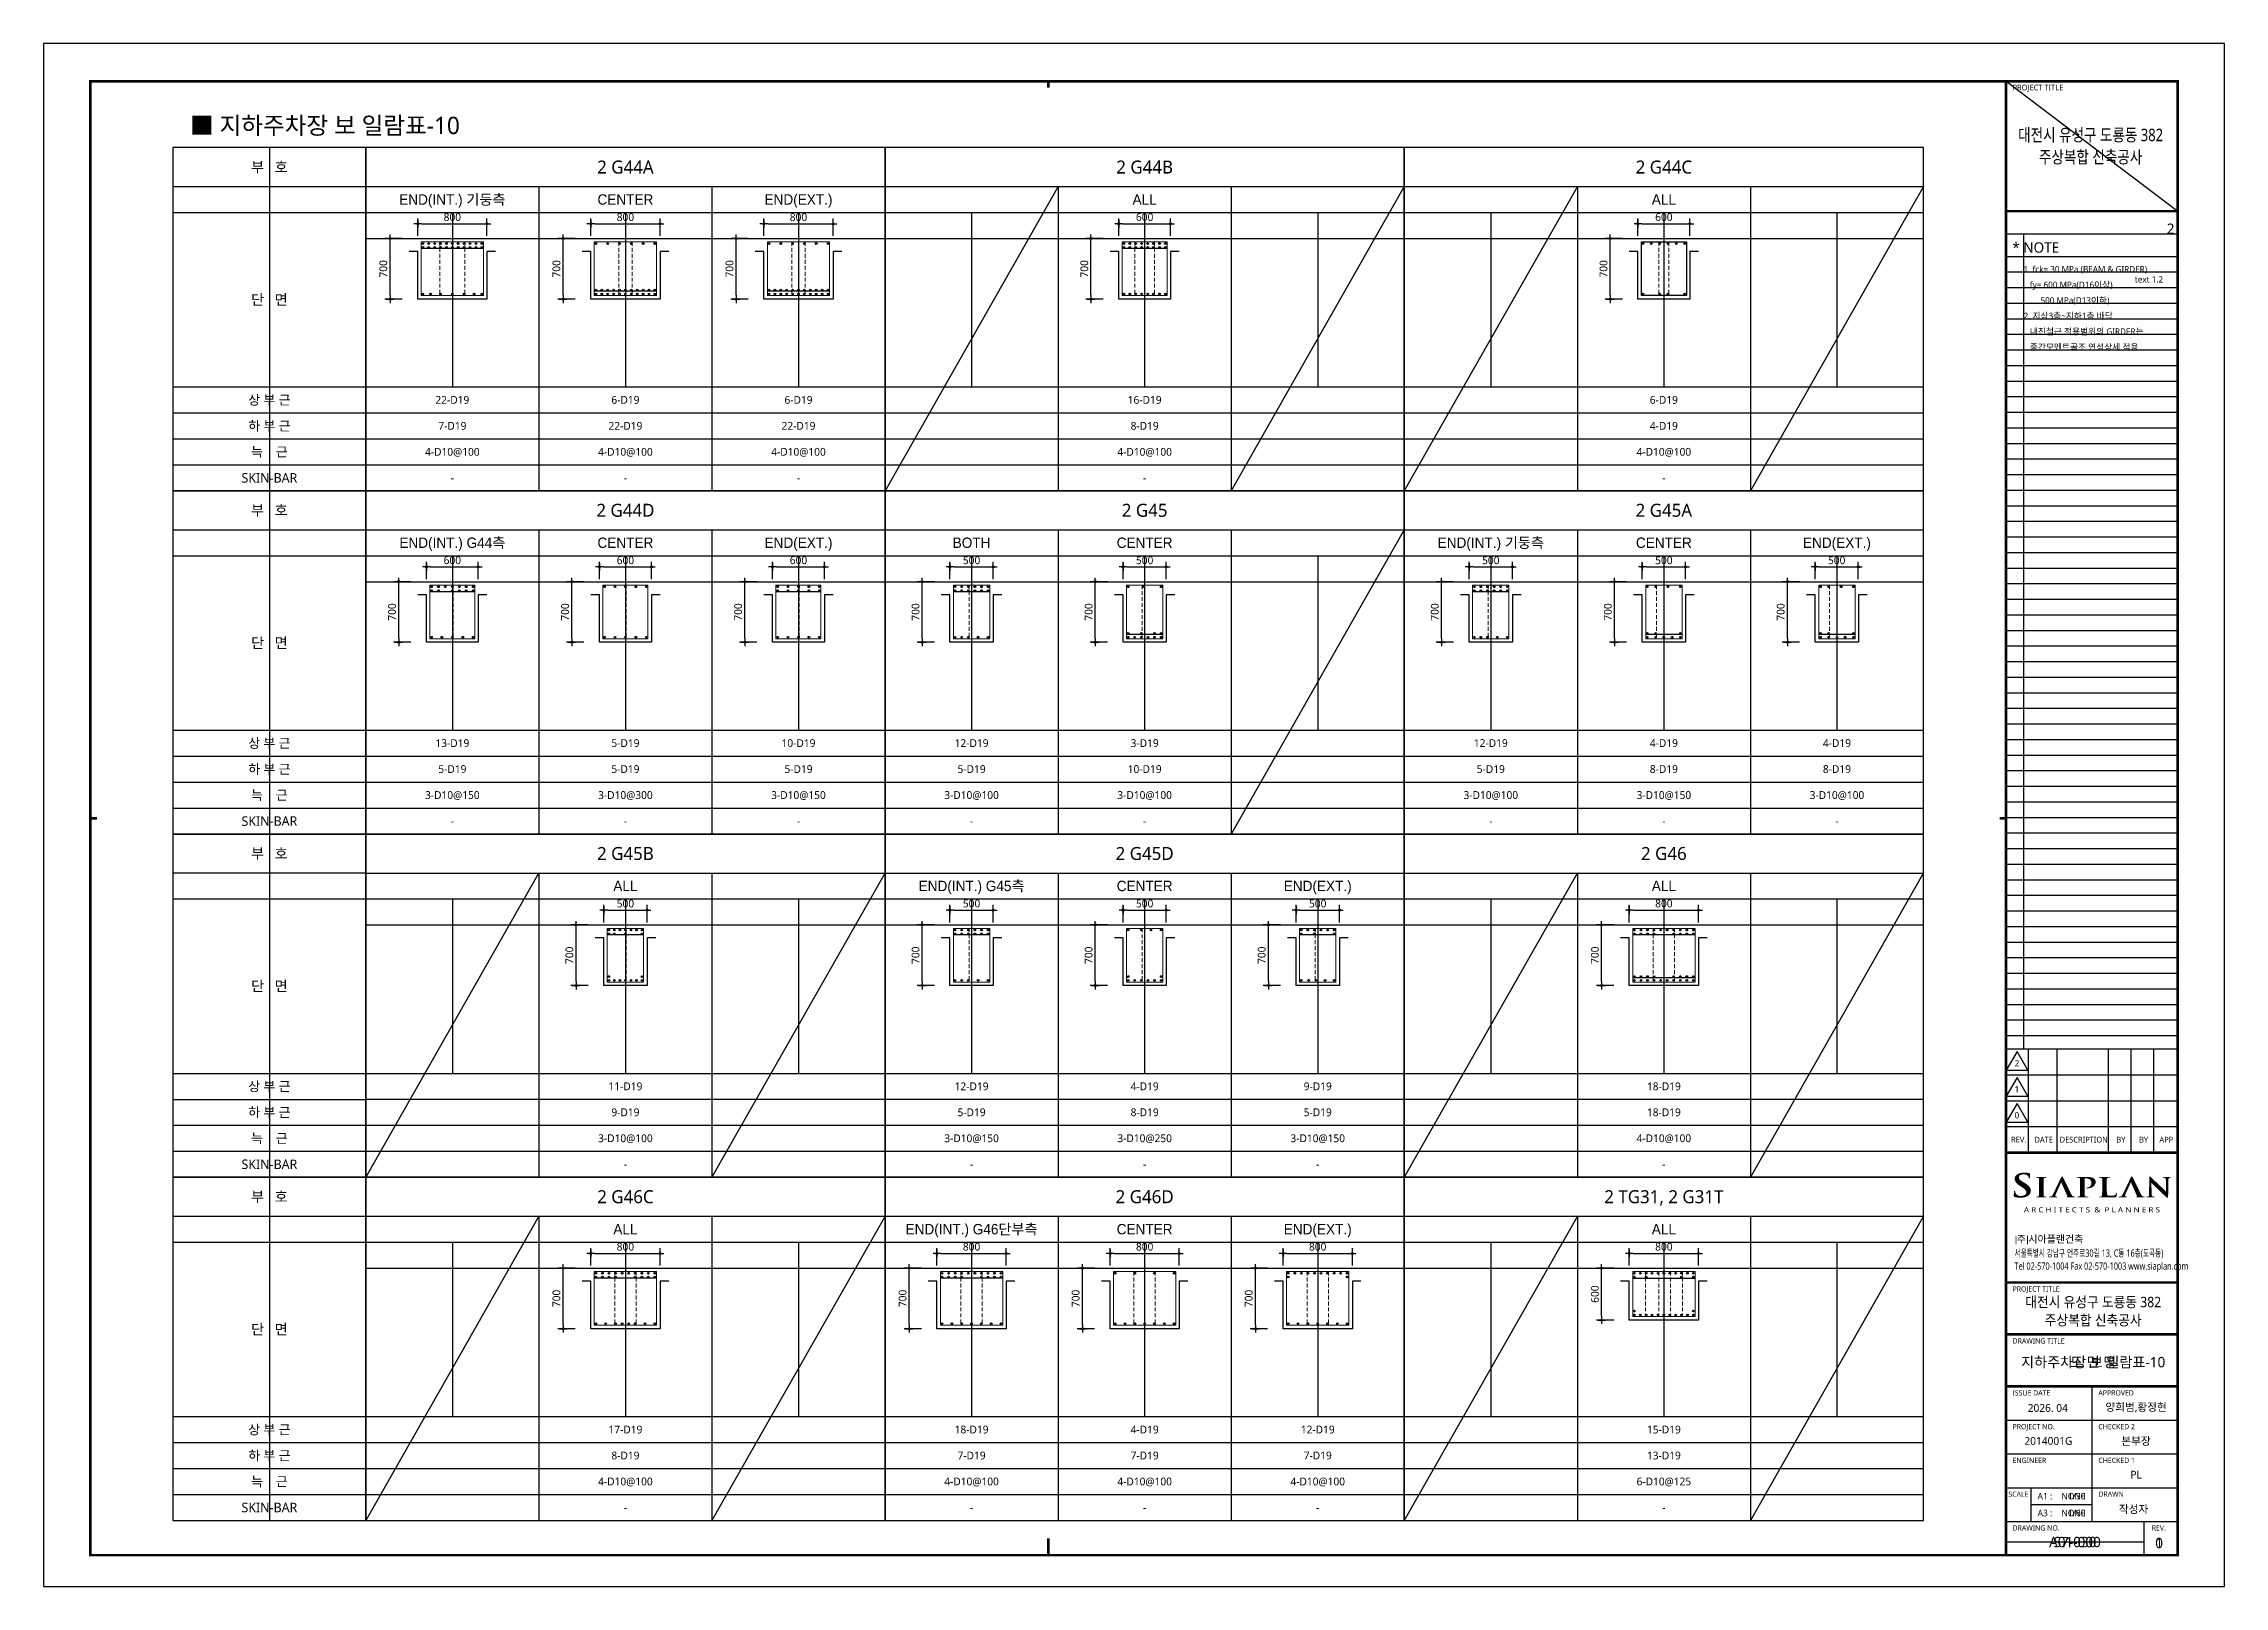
# Model space of a CAD drawing. Header units: millimetres. Extents: x 0 to 252030, y -124740 to 196020.
# Drawn here: x 126030 to 151230, y 124740 to 142560 of the extents above; entities that cross this region are included whole.
import ezdxf
from ezdxf.enums import TextEntityAlignment as Align

# ---------------------------------------------------------------- set-up
doc = ezdxf.new("R2010")
doc.units = ezdxf.units.MM
doc.header["$LTSCALE"] = 30
doc.linetypes.add('HID', pattern=[2.3, 1.5, -0.8])
doc.layers.get('DEFPOINTS').update_dxf_attribs({"color": 142})
for name, color, linetype in [('0-SEC1', 3, 'Continuous'), ('AA-SHEET-TEXT', 3, 'Continuous'), ('CON', 2, 'Continuous'), ('DIM', 7, 'Continuous'), ('ETC', 7, 'Continuous'), ('S-철근', 3, 'Continuous'), ('SHEET', 7, 'Continuous'), ('TEX', 3, 'Continuous'), ('TEXT', 6, 'Continuous'), ('TXT', 3, 'Continuous'), ('XR-FORM_(도룡동)$0$AA-SHEET', 9, 'Continuous'), ('XR-FORM_(도룡동)$0$Sheet', 7, 'Continuous'), ('XR-FORM_(도룡동)$0$Sheet-text', 3, 'Continuous'), ('XR-FORM_(도룡동)$0$TEXT', 3, 'Continuous')]:
    doc.layers.add(name, color=color, linetype=linetype)
doc.layers.add('Stirrup', color=1, linetype='Continuous', lineweight=0)
doc.layers.add('TieBar', color=7, linetype='HID', lineweight=0)
doc.styles.get("Standard").update_dxf_attribs({"font": 'malgun.ttf'})
doc.styles.add('XR-FORM$0$맑은고딕', font='malgun.ttf')
doc.styles.add('XR-FORM_(도룡동)$0$맑은고딕', font='malgun.ttf')
doc.styles.add('XR-FORM_(도룡동)$0$충북옥천_FORM$0$맑은고딕', font='malgun.ttf')
doc.styles.add('XR-FORM_(도룡동)$1$맑은고딕', font='malgun.ttf')
doc.styles.add('XR-FORM_(도룡동)$2$맑은고딕', font='malgun.ttf')
doc.styles.add('XR-FORM_(도룡동)$3$맑은고딕', font='malgun.ttf')
doc.styles.add('돋움', font='Dotum.ttf')
doc.styles.add('맑은 고딕', font='malgun.ttf')
doc.styles.add('맑은고딕', font='malgun.ttf')
doc.dimstyles.new('30NDIM', dxfattribs={"dimscale": 50, "dimtxt": 3, "dimasz": 1.5, "dimexe": 2, "dimexo": 6, "dimgap": 1, "dimtad": 1, "dimdec": 0, "dimrnd": 0.25, "dimzin": 0, "dimdsep": 46, "dimtxsty": 'Standard', "dimblk": 'Z_DOT', "dimcen": 5, "dimclrd": 256, "dimclre": 256, "dimclrt": 3, "dimadec": 0, "dimazin": 0, "dimtm": 1e-09, "dimtfac": 1, "dimtdec": 0, "dimtix": 1, "dimtmove": 2, "dimatfit": 1, "dimldrblk": 'Z_DOT', "dimfxl": 1, "dimtolj": 1, "dimtzin": 0, "dimarcsym": 0})

msp = doc.modelspace()

# ---------------------------------------------------------------- texts
at = {"layer": 'AA-SHEET-TEXT'}
for s, style, p in [('지하주차장 보 일람표-10', 'XR-FORM$0$맑은고딕', (149713.90026, 127329.9794)), ('S7-030', 'XR-FORM_(도룡동)$2$맑은고딕', (149503.50013, 125251.90968)), ('0', '맑은고딕', (150475.95675, 125241.07997))]:
    msp.add_text(s, height=120, dxfattribs=dict(at, style=style)).set_placement(p, align=Align.MIDDLE_CENTER)
for s, style, p in [('1/30', 'XR-FORM_(도룡동)$0$맑은고딕', (149625.41387, 125782.15212)), ('1/60', 'XR-FORM_(도룡동)$1$맑은고딕', (149625.41387, 125587.38398))]:
    msp.add_text(s, height=75, dxfattribs=dict(at, style=style)).set_placement(p, align=Align.MIDDLE_RIGHT)
at = {"layer": 'TEXT', "style": '맑은 고딕'}
msp.add_text('■ 지하주차장 보 일람표-10', height=200, dxfattribs=at).set_placement((127722.82534, 141614.96949), align=Align.MIDDLE_LEFT)
at = {"layer": 'TXT', "color": 2, "style": '맑은 고딕'}
for s, p in [('2 G44A', (132753.00013, 141134.49992)), ('2 G44B', (138753.00013, 141134.49992)), ('2 G44C', (144753.00013, 141134.49992)), ('2 G44D', (132753.00013, 137169.99992)), ('2 G45', (138753.00013, 137169.99992)), ('2 G45A', (144753.00013, 137169.99992)), ('2 G45B', (132753.00013, 133205.49992)), ('2 G45D', (138753.00013, 133205.49992)), ('2 G46', (144753.00013, 133205.49992)), ('2 G46C', (132753.00013, 129240.99992)), ('2 G46D', (138753.00013, 129240.99992)), ('2 TG31, 2 G31T', (144753.00013, 129240.99992))]:
    msp.add_text(s, height=150, dxfattribs=at).set_placement(p, align=Align.MIDDLE_CENTER)
at = {"layer": 'TXT'}
for s, height, style, p in [('END(INT.) 기둥측', 120, '돋움', (130753.00013, 140759.49992)), ('CENTER', 120, '돋움', (132753.00013, 140759.49992)), ('END(EXT.)', 120, '돋움', (134753.00013, 140759.49992)), ('ALL', 120, '돋움', (138753.00013, 140759.49992)), ('ALL', 120, '돋움', (144753.00013, 140759.49992)), ('22-D19', 90, '맑은 고딕', (130753.00013, 138444.99992)), ('6-D19', 90, '맑은 고딕', (132753.00013, 138444.99992)), ('6-D19', 90, '맑은 고딕', (134753.00013, 138444.99992)), ('16-D19', 90, '맑은 고딕', (138753.00013, 138444.99992)), ('6-D19', 90, '맑은 고딕', (144753.00013, 138444.99992)), ('7-D19', 90, '맑은 고딕', (130753.00013, 138144.99992)), ('22-D19', 90, '맑은 고딕', (132753.00013, 138144.99992)), ('22-D19', 90, '맑은 고딕', (134753.00013, 138144.99992)), ('8-D19', 90, '맑은 고딕', (138753.00013, 138144.99992)), ('4-D19', 90, '맑은 고딕', (144753.00013, 138144.99992)), ('4-D10@100', 90, '맑은 고딕', (130753.00013, 137844.99992)), ('4-D10@100', 90, '맑은 고딕', (132753.00013, 137844.99992)), ('4-D10@100', 90, '맑은 고딕', (134753.00013, 137844.99992)), ('4-D10@100', 90, '맑은 고딕', (138753.00013, 137844.99992)), ('4-D10@100', 90, '맑은 고딕', (144753.00013, 137844.99992)), ('-', 90, '맑은 고딕', (130753.00013, 137544.99992)), ('-', 90, '맑은 고딕', (132753.00013, 137544.99992)), ('-', 90, '맑은 고딕', (134753.00013, 137544.99992)), ('-', 90, '맑은 고딕', (138753.00013, 137544.99992)), ('-', 90, '맑은 고딕', (144753.00013, 137544.99992)), ('END(INT.) G44측', 120, '돋움', (130753.00013, 136794.99992)), ('CENTER', 120, '돋움', (132753.00013, 136794.99992)), ('END(EXT.)', 120, '돋움', (134753.00013, 136794.99992)), ('BOTH', 120, '돋움', (136753.00013, 136794.99992)), ('CENTER', 120, '돋움', (138753.00013, 136794.99992)), ('END(INT.) 기둥측', 120, '돋움', (142753.00013, 136794.99992)), ('CENTER', 120, '돋움', (144753.00013, 136794.99992)), ('END(EXT.)', 120, '돋움', (146753.00013, 136794.99992)), ('13-D19', 90, '맑은 고딕', (130753.00013, 134480.49992)), ('5-D19', 90, '맑은 고딕', (132753.00013, 134480.49992)), ('10-D19', 90, '맑은 고딕', (134753.00013, 134480.49992)), ('12-D19', 90, '맑은 고딕', (136753.00013, 134480.49992)), ('3-D19', 90, '맑은 고딕', (138753.00013, 134480.49992)), ('12-D19', 90, '맑은 고딕', (142753.00013, 134480.49992)), ('4-D19', 90, '맑은 고딕', (144753.00013, 134480.49992)), ('4-D19', 90, '맑은 고딕', (146753.00013, 134480.49992)), ('5-D19', 90, '맑은 고딕', (130753.00013, 134180.49992)), ('5-D19', 90, '맑은 고딕', (132753.00013, 134180.49992)), ('5-D19', 90, '맑은 고딕', (134753.00013, 134180.49992)), ('5-D19', 90, '맑은 고딕', (136753.00013, 134180.49992)), ('10-D19', 90, '맑은 고딕', (138753.00013, 134180.49992)), ('5-D19', 90, '맑은 고딕', (142753.00013, 134180.49992)), ('8-D19', 90, '맑은 고딕', (144753.00013, 134180.49992)), ('8-D19', 90, '맑은 고딕', (146753.00013, 134180.49992)), ('3-D10@150', 90, '맑은 고딕', (130753.00013, 133880.49992)), ('3-D10@300', 90, '맑은 고딕', (132753.00013, 133880.49992)), ('3-D10@150', 90, '맑은 고딕', (134753.00013, 133880.49992)), ('3-D10@100', 90, '맑은 고딕', (136753.00013, 133880.49992)), ('3-D10@100', 90, '맑은 고딕', (138753.00013, 133880.49992)), ('3-D10@100', 90, '맑은 고딕', (142753.00013, 133880.49992)), ('3-D10@150', 90, '맑은 고딕', (144753.00013, 133880.49992)), ('3-D10@100', 90, '맑은 고딕', (146753.00013, 133880.49992)), ('-', 90, '맑은 고딕', (130753.00013, 133580.49992)), ('-', 90, '맑은 고딕', (132753.00013, 133580.49992)), ('-', 90, '맑은 고딕', (134753.00013, 133580.49992)), ('-', 90, '맑은 고딕', (136753.00013, 133580.49992)), ('-', 90, '맑은 고딕', (138753.00013, 133580.49992)), ('-', 90, '맑은 고딕', (142753.00013, 133580.49992)), ('-', 90, '맑은 고딕', (144753.00013, 133580.49992)), ('-', 90, '맑은 고딕', (146753.00013, 133580.49992)), ('ALL', 120, '돋움', (132753.00013, 132830.49992)), ('END(INT.) G45측', 120, '돋움', (136753.00013, 132830.49992)), ('CENTER', 120, '돋움', (138753.00013, 132830.49992)), ('END(EXT.)', 120, '돋움', (140753.00013, 132830.49992)), ('ALL', 120, '돋움', (144753.00013, 132830.49992)), ('11-D19', 90, '맑은 고딕', (132753.00013, 130515.99992)), ('12-D19', 90, '맑은 고딕', (136753.00013, 130515.99992)), ('4-D19', 90, '맑은 고딕', (138753.00013, 130515.99992)), ('9-D19', 90, '맑은 고딕', (140753.00013, 130515.99992)), ('18-D19', 90, '맑은 고딕', (144753.00013, 130515.99992)), ('9-D19', 90, '맑은 고딕', (132753.00013, 130215.99992)), ('5-D19', 90, '맑은 고딕', (136753.00013, 130215.99992)), ('8-D19', 90, '맑은 고딕', (138753.00013, 130215.99992)), ('5-D19', 90, '맑은 고딕', (140753.00013, 130215.99992)), ('18-D19', 90, '맑은 고딕', (144753.00013, 130215.99992)), ('3-D10@100', 90, '맑은 고딕', (132753.00013, 129915.99992)), ('3-D10@150', 90, '맑은 고딕', (136753.00013, 129915.99992)), ('3-D10@250', 90, '맑은 고딕', (138753.00013, 129915.99992)), ('3-D10@150', 90, '맑은 고딕', (140753.00013, 129915.99992)), ('4-D10@100', 90, '맑은 고딕', (144753.00013, 129915.99992)), ('-', 90, '맑은 고딕', (132753.00013, 129615.99992)), ('-', 90, '맑은 고딕', (136753.00013, 129615.99992)), ('-', 90, '맑은 고딕', (138753.00013, 129615.99992)), ('-', 90, '맑은 고딕', (140753.00013, 129615.99992)), ('-', 90, '맑은 고딕', (144753.00013, 129615.99992)), ('ALL', 120, '돋움', (132753.00013, 128865.99992)), ('END(INT.) G46단부측', 120, '돋움', (136753.00013, 128865.99992)), ('CENTER', 120, '돋움', (138753.00013, 128865.99992)), ('END(EXT.)', 120, '돋움', (140753.00013, 128865.99992)), ('ALL', 120, '돋움', (144753.00013, 128865.99992)), ('17-D19', 90, '맑은 고딕', (132753.00013, 126551.49992)), ('18-D19', 90, '맑은 고딕', (136753.00013, 126551.49992)), ('4-D19', 90, '맑은 고딕', (138753.00013, 126551.49992)), ('12-D19', 90, '맑은 고딕', (140753.00013, 126551.49992)), ('15-D19', 90, '맑은 고딕', (144753.00013, 126551.49992)), ('8-D19', 90, '맑은 고딕', (132753.00013, 126251.49992)), ('7-D19', 90, '맑은 고딕', (136753.00013, 126251.49992)), ('7-D19', 90, '맑은 고딕', (138753.00013, 126251.49992)), ('7-D19', 90, '맑은 고딕', (140753.00013, 126251.49992)), ('13-D19', 90, '맑은 고딕', (144753.00013, 126251.49992)), ('4-D10@100', 90, '맑은 고딕', (132753.00013, 125951.49992)), ('4-D10@100', 90, '맑은 고딕', (136753.00013, 125951.49992)), ('4-D10@100', 90, '맑은 고딕', (138753.00013, 125951.49992)), ('4-D10@100', 90, '맑은 고딕', (140753.00013, 125951.49992)), ('6-D10@125', 90, '맑은 고딕', (144753.00013, 125951.49992)), ('-', 90, '맑은 고딕', (132753.00013, 125651.49992)), ('-', 90, '맑은 고딕', (136753.00013, 125651.49992)), ('-', 90, '맑은 고딕', (138753.00013, 125651.49992)), ('-', 90, '맑은 고딕', (140753.00013, 125651.49992)), ('-', 90, '맑은 고딕', (144753.00013, 125651.49992))]:
    msp.add_text(s, height=height, dxfattribs=dict(at, style=style)).set_placement(p, align=Align.MIDDLE_CENTER)

# ---------------------------------------------------------------- blocks, each defined once
blk = doc.blocks.new('4등분')
at = {"layer": 'DEFPOINTS'}
for p, q in [((1000, 3214), (1000, 1200)), ((3000, 3214), (3000, 1200)), ((5000, 3214), (5000, 1200)), ((0, 2914), (6000, 2914))]:
    blk.add_line(p, q, dxfattribs=at)
at = {"layer": 'SHEET'}
blk.add_line((0, 3514), (6000, 3514), dxfattribs=at)
at = {"layer": 'SHEET', "color": 6}
for p, q in [((2000, 3514), (2000, 0)), ((4000, 3514), (4000, 0)), ((0, 3214), (6000, 3214)), ((0, 1200), (6000, 1200)), ((0, 900), (6000, 900)), ((0, 600), (6000, 600)), ((0, 300), (6000, 300))]:
    blk.add_line(p, q, dxfattribs=at)
at = {"layer": 'SHEET'}
blk.add_lwpolyline([(6000, 3964), (0, 3964), (0, 0), (6000, 0)], close=True, dxfattribs=at)
blk = doc.blocks.new('XR-FORM_(도룡동)$0$S')
at = {"layer": 'XR-FORM_(도룡동)$0$Sheet'}
h = blk.add_hatch(color=6, dxfattribs=at)
edge = h.paths.add_edge_path()
edge.add_spline(control_points=[(76338, 15545), (76338, 15545), (76295, 15571), (76295, 15571), (76172, 15645), (76132, 15687), (76132, 15744), (76132, 15817), (76203, 15865), (76313, 15865), (76409, 15865), (76454, 15832), (76479, 15807), (76511, 15775), (76518, 15737), (76518, 15729), (76518, 15711), (76524, 15702), (76538, 15702), (76557, 15702), (76559, 15724), (76559, 15744), (76559, 15811), (76562, 15848), (76564, 15870), (76564, 15870), (76565, 15890), (76565, 15890), (76565, 15905), (76548, 15908), (76540, 15909), (76494, 15919), (76430, 15930), (76333, 15930), (76119, 15930), (75970, 15833), (75970, 15695), (75970, 15588), (76037, 15502), (76202, 15401), (76202, 15401), (76273, 15357), (76273, 15357), (76398, 15281), (76423, 15225), (76423, 15165), (76423, 15099), (76352, 15030), (76220, 15030), (76155, 15030), (76041, 15045), (76002, 15150), (75994, 15172), (75988, 15197), (75988, 15211), (75988, 15217), (75988, 15236), (75968, 15236), (75948, 15236), (75946, 15209), (75945, 15201), (75945, 15201), (75945, 15197), (75945, 15197), (75943, 15174), (75938, 15104), (75938, 15040), (75938, 15011), (75943, 15004), (75970, 14994), (76035, 14972), (76103, 14962), (76198, 14962), (76298, 14962), (76379, 14979), (76447, 15013), (76575, 15079), (76595, 15177), (76595, 15230), (76595, 15347), (76528, 15430), (76338, 15545)], knot_values=[0, 0, 0, 0, 1, 1, 1, 2, 2, 2, 3, 3, 3, 4, 4, 4, 5, 5, 5, 6, 6, 6, 7, 7, 7, 8, 8, 8, 9, 9, 9, 10, 10, 10, 11, 11, 11, 12, 12, 12, 13, 13, 13, 14, 14, 14, 15, 15, 15, 16, 16, 16, 17, 17, 17, 18, 18, 18, 19, 19, 19, 20, 20, 20, 21, 21, 21, 22, 22, 22, 23, 23, 23, 24, 24, 24, 25, 25, 25, 26, 26, 26, 27, 27, 27, 27], degree=3, periodic=0)
h = blk.add_hatch(color=6, dxfattribs=at)
edge = h.paths.add_edge_path()
edge.add_spline(control_points=[(77180, 15007), (77180, 15007), (77166, 15007), (77166, 15007), (77156, 15007), (77148, 15007), (77134, 15009), (77098, 15014), (77093, 15029), (77089, 15056), (77084, 15098), (77084, 15641), (77086, 15677), (77089, 15714), (77100, 15725), (77131, 15729), (77143, 15731), (77153, 15732), (77163, 15732), (77163, 15732), (77180, 15732), (77180, 15732), (77188, 15732), (77195, 15739), (77195, 15747), (77195, 15755), (77188, 15761), (77180, 15761), (77180, 15761), (76814, 15761), (76814, 15761), (76806, 15761), (76800, 15755), (76800, 15747), (76800, 15739), (76806, 15732), (76814, 15732), (76814, 15732), (76832, 15732), (76832, 15732), (76847, 15732), (76860, 15730), (76871, 15728), (76897, 15723), (76909, 15710), (76912, 15677), (76912, 15677), (76912, 15677), (76912, 15677), (76914, 15650), (76915, 15103), (76908, 15057), (76904, 15025), (76895, 15014), (76873, 15011), (76858, 15008), (76843, 15007), (76827, 15007), (76826, 15007), (76814, 15007), (76814, 15007), (76806, 15007), (76800, 15000), (76800, 14992), (76800, 14984), (76806, 14977), (76814, 14977), (76814, 14977), (77180, 14977), (77180, 14977), (77188, 14977), (77195, 14984), (77195, 14992), (77195, 15000), (77188, 15007), (77180, 15007)], knot_values=[0, 0, 0, 0, 1, 1, 1, 2, 2, 2, 3, 3, 3, 4, 4, 4, 5, 5, 5, 6, 6, 6, 7, 7, 7, 8, 8, 8, 9, 9, 9, 10, 10, 10, 11, 11, 11, 12, 12, 12, 13, 13, 13, 14, 14, 14, 15, 15, 15, 16, 16, 16, 17, 17, 17, 18, 18, 18, 19, 19, 19, 20, 20, 20, 21, 21, 21, 22, 22, 22, 23, 23, 23, 24, 24, 24, 25, 25, 25, 25], degree=3, periodic=0)
h = blk.add_hatch(color=6, dxfattribs=at)
edge = h.paths.add_edge_path()
edge.add_spline(control_points=[(78289, 15008), (78289, 15008), (78256, 15008), (78256, 15008), (78252, 15008), (78248, 15009), (78243, 15010), (78220, 15014), (78192, 15028), (78158, 15085), (78158, 15085), (77848, 15727), (77836, 15749), (77824, 15773), (77816, 15784), (77802, 15784), (77787, 15784), (77771, 15771), (77757, 15741), (77757, 15741), (77450, 15097), (77450, 15097), (77424, 15042), (77401, 15015), (77350, 15010), (77342, 15009), (77328, 15008), (77317, 15008), (77317, 15008), (77304, 15008), (77304, 15008), (77298, 15008), (77292, 15002), (77292, 14994), (77292, 14987), (77298, 14980), (77304, 14980), (77304, 14980), (77609, 14980), (77609, 14980), (77615, 14980), (77621, 14987), (77621, 14994), (77621, 15002), (77615, 15008), (77609, 15008), (77609, 15008), (77576, 15008), (77576, 15008), (77539, 15008), (77534, 15021), (77534, 15033), (77534, 15044), (77540, 15068), (77552, 15094), (77552, 15094), (77762, 15561), (77762, 15561), (77762, 15561), (78005, 15016), (78004, 15016), (78005, 15014), (78005, 15012), (78004, 15010), (78003, 15008), (78001, 15008), (77998, 15008), (77998, 15008), (77984, 15008), (77984, 15008), (77978, 15008), (77972, 15002), (77972, 14994), (77972, 14987), (77978, 14980), (77984, 14980), (77984, 14980), (78289, 14980), (78289, 14980), (78295, 14980), (78301, 14987), (78301, 14994), (78301, 15002), (78295, 15008), (78289, 15008)], knot_values=[0, 0, 0, 0, 1, 1, 1, 2, 2, 2, 3, 3, 3, 4, 4, 4, 5, 5, 5, 6, 6, 6, 7, 7, 7, 8, 8, 8, 9, 9, 9, 10, 10, 10, 11, 11, 11, 12, 12, 12, 13, 13, 13, 14, 14, 14, 15, 15, 15, 16, 16, 16, 17, 17, 17, 18, 18, 18, 19, 19, 19, 20, 20, 20, 21, 21, 21, 22, 22, 22, 23, 23, 23, 24, 24, 24, 25, 25, 25, 26, 26, 26, 27, 27, 27, 28, 28, 28, 28], degree=3, periodic=0)
h = blk.add_hatch(color=250, dxfattribs=at)
edge = h.paths.add_edge_path()
edge.add_spline(control_points=[(78762, 15355), (78740, 15355), (78721, 15354), (78721, 15339), (78721, 15329), (78732, 15327), (78739, 15326), (78739, 15326), (78761, 15325), (78768, 15325), (78956, 15325), (79092, 15431), (79092, 15577), (79092, 15629), (79059, 15678), (79025, 15703), (79003, 15719), (78945, 15762), (78781, 15762), (78781, 15762), (78772, 15762), (78771, 15762), (78771, 15762), (78376, 15762), (78376, 15762), (78367, 15762), (78360, 15756), (78360, 15748), (78360, 15740), (78367, 15734), (78376, 15734), (78376, 15734), (78423, 15734), (78423, 15734), (78429, 15733), (78435, 15733), (78438, 15732), (78480, 15725), (78488, 15709), (78491, 15677), (78491, 15677), (78491, 15677), (78491, 15677), (78493, 15651), (78494, 15108), (78487, 15062), (78481, 15030), (78474, 15013), (78453, 15010), (78437, 15007), (78422, 15006), (78407, 15006), (78406, 15006), (78396, 15006), (78396, 15006), (78387, 15006), (78380, 14999), (78380, 14991), (78380, 14983), (78387, 14977), (78396, 14977), (78396, 14977), (78791, 14977), (78791, 14977), (78800, 14977), (78807, 14983), (78807, 14991), (78807, 14999), (78800, 15006), (78791, 15006), (78791, 15006), (78781, 15006), (78781, 15006), (78761, 15006), (78733, 15008), (78715, 15010), (78681, 15013), (78672, 15031), (78668, 15061), (78662, 15105), (78662, 15684), (78662, 15690), (78662, 15699), (78664, 15704), (78669, 15705), (78679, 15708), (78707, 15709), (78729, 15709), (78757, 15709), (78810, 15704), (78857, 15670), (78924, 15623), (78931, 15562), (78931, 15520), (78931, 15418), (78833, 15355), (78762, 15355)], knot_values=[0, 0, 0, 0, 1, 1, 1, 2, 2, 2, 3, 3, 3, 4, 4, 4, 5, 5, 5, 6, 6, 6, 7, 7, 7, 8, 8, 8, 9, 9, 9, 10, 10, 10, 11, 11, 11, 12, 12, 12, 13, 13, 13, 14, 14, 14, 15, 15, 15, 16, 16, 16, 17, 17, 17, 18, 18, 18, 19, 19, 19, 20, 20, 20, 21, 21, 21, 22, 22, 22, 23, 23, 23, 24, 24, 24, 25, 25, 25, 26, 26, 26, 27, 27, 27, 28, 28, 28, 29, 29, 29, 30, 30, 30, 31, 31, 31, 32, 32, 32, 32], degree=3, periodic=0)
h = blk.add_hatch(color=250, dxfattribs=at)
edge = h.paths.add_edge_path()
edge.add_spline(control_points=[(79896, 15147), (79880, 15147), (79878, 15134), (79877, 15128), (79875, 15109), (79860, 15082), (79845, 15069), (79815, 15043), (79768, 15042), (79696, 15042), (79592, 15042), (79561, 15049), (79541, 15063), (79541, 15063), (79541, 15063), (79541, 15063), (79522, 15076), (79515, 15314), (79515, 15460), (79515, 15617), (79515, 15645), (79518, 15677), (79521, 15714), (79532, 15724), (79562, 15729), (79578, 15731), (79599, 15732), (79612, 15732), (79620, 15732), (79633, 15732), (79638, 15739), (79640, 15742), (79641, 15745), (79641, 15748), (79641, 15756), (79634, 15762), (79626, 15762), (79626, 15762), (79235, 15762), (79235, 15762), (79226, 15762), (79220, 15756), (79220, 15748), (79220, 15743), (79222, 15738), (79227, 15736), (79227, 15735), (79229, 15735), (79229, 15734), (79235, 15732), (79243, 15732), (79247, 15732), (79265, 15732), (79280, 15731), (79290, 15729), (79331, 15722), (79340, 15709), (79342, 15677), (79344, 15651), (79345, 15108), (79338, 15062), (79332, 15030), (79326, 15013), (79304, 15010), (79290, 15007), (79276, 15006), (79262, 15006), (79262, 15006), (79245, 15006), (79245, 15006), (79237, 15006), (79230, 14999), (79230, 14991), (79230, 14983), (79237, 14977), (79245, 14977), (79245, 14977), (79615, 14977), (79615, 14977), (79615, 14977), (79805, 14976), (79805, 14976), (79874, 14976), (79882, 14981), (79891, 15006), (79901, 15036), (79910, 15113), (79910, 15125), (79910, 15135), (79910, 15147), (79896, 15147)], knot_values=[0, 0, 0, 0, 1, 1, 1, 2, 2, 2, 3, 3, 3, 4, 4, 4, 5, 5, 5, 6, 6, 6, 7, 7, 7, 8, 8, 8, 9, 9, 9, 10, 10, 10, 11, 11, 11, 12, 12, 12, 13, 13, 13, 14, 14, 14, 15, 15, 15, 16, 16, 16, 17, 17, 17, 18, 18, 18, 19, 19, 19, 20, 20, 20, 21, 21, 21, 22, 22, 22, 23, 23, 23, 24, 24, 24, 25, 25, 25, 26, 26, 26, 27, 27, 27, 28, 28, 28, 29, 29, 29, 30, 30, 30, 30], degree=3, periodic=0)
h = blk.add_hatch(color=250, dxfattribs=at)
edge = h.paths.add_edge_path()
edge.add_spline(control_points=[(80974, 15008), (80974, 15008), (80942, 15008), (80942, 15008), (80937, 15008), (80933, 15009), (80928, 15010), (80905, 15014), (80878, 15028), (80843, 15085), (80843, 15085), (80533, 15727), (80521, 15749), (80509, 15773), (80501, 15784), (80487, 15784), (80472, 15784), (80457, 15771), (80442, 15741), (80442, 15741), (80135, 15097), (80135, 15097), (80109, 15042), (80086, 15015), (80035, 15010), (80027, 15009), (80013, 15008), (80002, 15008), (80002, 15008), (79989, 15008), (79989, 15008), (79983, 15008), (79977, 15002), (79977, 14994), (79977, 14987), (79983, 14980), (79989, 14980), (79989, 14980), (80294, 14980), (80294, 14980), (80300, 14980), (80306, 14987), (80306, 14994), (80306, 15002), (80300, 15008), (80294, 15008), (80294, 15008), (80261, 15008), (80261, 15008), (80224, 15008), (80219, 15021), (80219, 15033), (80219, 15044), (80225, 15068), (80237, 15094), (80237, 15094), (80447, 15561), (80447, 15561), (80447, 15561), (80690, 15016), (80690, 15016), (80690, 15014), (80690, 15012), (80689, 15010), (80688, 15008), (80686, 15008), (80683, 15008), (80683, 15008), (80669, 15008), (80669, 15008), (80663, 15008), (80657, 15002), (80657, 14994), (80657, 14987), (80663, 14980), (80669, 14980), (80669, 14980), (80974, 14980), (80974, 14980), (80980, 14980), (80986, 14987), (80986, 14994), (80986, 15002), (80980, 15008), (80974, 15008)], knot_values=[0, 0, 0, 0, 1, 1, 1, 2, 2, 2, 3, 3, 3, 4, 4, 4, 5, 5, 5, 6, 6, 6, 7, 7, 7, 8, 8, 8, 9, 9, 9, 10, 10, 10, 11, 11, 11, 12, 12, 12, 13, 13, 13, 14, 14, 14, 15, 15, 15, 16, 16, 16, 17, 17, 17, 18, 18, 18, 19, 19, 19, 20, 20, 20, 21, 21, 21, 22, 22, 22, 23, 23, 23, 24, 24, 24, 25, 25, 25, 26, 26, 26, 27, 27, 27, 28, 28, 28, 28], degree=3, periodic=0)
h = blk.add_hatch(color=250, dxfattribs=at)
edge = h.paths.add_edge_path()
edge.add_spline(control_points=[(81976, 15761), (81976, 15761), (81692, 15761), (81692, 15761), (81686, 15761), (81681, 15755), (81681, 15747), (81681, 15739), (81686, 15732), (81692, 15732), (81692, 15732), (81700, 15732), (81702, 15732), (81718, 15732), (81744, 15732), (81760, 15726), (81783, 15717), (81794, 15705), (81795, 15641), (81795, 15641), (81806, 15233), (81806, 15224), (81806, 15224), (81806, 15202), (81806, 15202), (81797, 15210), (81212, 15762), (81212, 15762), (81199, 15775), (81187, 15784), (81176, 15784), (81158, 15784), (81158, 15750), (81158, 15740), (81158, 15740), (81148, 15134), (81148, 15134), (81147, 15045), (81143, 15018), (81117, 15011), (81101, 15006), (81079, 15006), (81068, 15006), (81067, 15006), (81057, 15006), (81057, 15006), (81051, 15006), (81046, 14999), (81046, 14991), (81046, 14983), (81051, 14976), (81057, 14976), (81057, 14976), (81353, 14976), (81353, 14976), (81359, 14976), (81364, 14983), (81364, 14991), (81364, 14999), (81359, 15006), (81353, 15006), (81353, 15006), (81342, 15006), (81340, 15006), (81324, 15006), (81303, 15006), (81284, 15013), (81268, 15018), (81251, 15035), (81248, 15122), (81248, 15122), (81237, 15522), (81236, 15534), (81241, 15530), (81780, 15014), (81821, 14978), (81833, 14966), (81851, 14966), (81864, 14966), (81880, 14966), (81882, 14986), (81882, 15002), (81882, 15002), (81894, 15649), (81894, 15649), (81895, 15706), (81903, 15722), (81931, 15729), (81944, 15732), (81952, 15732), (81963, 15732), (81965, 15732), (81976, 15732), (81976, 15732), (81982, 15732), (81987, 15739), (81987, 15747), (81987, 15755), (81982, 15761), (81976, 15761)], knot_values=[0, 0, 0, 0, 1, 1, 1, 2, 2, 2, 3, 3, 3, 4, 4, 4, 5, 5, 5, 6, 6, 6, 7, 7, 7, 8, 8, 8, 9, 9, 9, 10, 10, 10, 11, 11, 11, 12, 12, 12, 13, 13, 13, 14, 14, 14, 15, 15, 15, 16, 16, 16, 17, 17, 17, 18, 18, 18, 19, 19, 19, 20, 20, 20, 21, 21, 21, 22, 22, 22, 23, 23, 23, 24, 24, 24, 25, 25, 25, 26, 26, 26, 27, 27, 27, 28, 28, 28, 29, 29, 29, 30, 30, 30, 31, 31, 31, 32, 32, 32, 33, 33, 33, 33], degree=3, periodic=0)
at = {"layer": 'DEFPOINTS'}
for p, q in [((75750, 52950), (82250, 52950)), ((75640, 52073), (82226, 52073)), ((76315, 52073), (76315, 20700)), ((82250, 51196), (75640, 51196)), ((82250, 50596), (75640, 50596)), ((82250, 49996), (75640, 49996)), ((82250, 49396), (75640, 49396)), ((82250, 48796), (75640, 48796)), ((82250, 48196), (75640, 48196)), ((82250, 47596), (75640, 47596)), ((82250, 46996), (75640, 46996)), ((82250, 46396), (75640, 46396)), ((82250, 45796), (75640, 45796)), ((82250, 45196), (75640, 45196)), ((82250, 44596), (75640, 44596)), ((82250, 43996), (75640, 43996)), ((82250, 43396), (75640, 43396)), ((82250, 42796), (75640, 42796)), ((82250, 42196), (75640, 42196)), ((82250, 41596), (75640, 41596)), ((82250, 40996), (75640, 40996)), ((82250, 40396), (75640, 40396)), ((82250, 39796), (75640, 39796)), ((82250, 39196), (75640, 39196)), ((82250, 38596), (75640, 38596)), ((82250, 37996), (75640, 37996)), ((82250, 37396), (75640, 37396)), ((82250, 36796), (75640, 36796)), ((82250, 36196), (75640, 36196)), ((82250, 35596), (75640, 35596)), ((82250, 34996), (75640, 34996)), ((82250, 34396), (75640, 34396)), ((82250, 33796), (75640, 33796)), ((82250, 33196), (75640, 33196)), ((82250, 32596), (75640, 32596)), ((82250, 31996), (75640, 31996)), ((82250, 31396), (75640, 31396)), ((82250, 30796), (75640, 30796)), ((82250, 30196), (75640, 30196)), ((82250, 29596), (75640, 29596)), ((82250, 28996), (75640, 28996)), ((82250, 28396), (75640, 28396)), ((82250, 27796), (75640, 27796)), ((82250, 27196), (75640, 27196)), ((82250, 26596), (75640, 26596)), ((82250, 25996), (75640, 25996)), ((82250, 25396), (75640, 25396)), ((82250, 24796), (75640, 24796)), ((82250, 24196), (75640, 24196)), ((82250, 23596), (75640, 23596)), ((82250, 22996), (75640, 22996)), ((82250, 22396), (75640, 22396)), ((82250, 21796), (75640, 21796)), ((82250, 21196), (75640, 21196)), ((80950, 1706), (75640, 1706))]:
    blk.add_line(p, q, dxfattribs=at)
at = {"layer": 'XR-FORM_(도룡동)$0$AA-SHEET', "const_width": 99.9}
blk.add_lwpolyline([(75750, 52950), (82250, 52950)], dxfattribs=at)
at = {"layer": 'XR-FORM_(도룡동)$0$Sheet'}
for p, q in [((75590, 20700), (82204, 20700)), ((76490, 20700), (76490, 16700)), ((77590, 20700), (77590, 16700)), ((79575, 20700), (79575, 16700)), ((80450, 20700), (80450, 16700)), ((81325, 20700), (81325, 16700)), ((75640, 19700), (82254, 19700)), ((75640, 18700), (82254, 18700)), ((75640, 17700), (82254, 17700)), ((78945, 7700), (78945, 2500)), ((75640, 6400), (82250, 6400)), ((75640, 5100), (82250, 5100)), ((75640, 3800), (82250, 3800)), ((76591, 3798), (76591, 2500)), ((76591, 3149), (78945, 3149)), ((75640, 2500), (82250, 2500)), ((80950, 2500), (80950, 1200))]:
    blk.add_line(p, q, dxfattribs=at)
at = {"layer": 'XR-FORM_(도룡동)$0$Sheet', "const_width": 100}
blk.add_lwpolyline([(1850, 57950), (82250, 57950), (82250, 1200), (1850, 1200)], close=True, dxfattribs=at)
at = {"layer": 'XR-FORM_(도룡동)$0$Sheet', "linetype": 'Continuous', "const_width": 100}
for points in [[(38745, 57950), (38745, 57700)], [(2100, 29575), (1850, 29575)], [(75640, 29575), (75390, 29575)], [(38745, 1846), (38745, 1200)]]:
    blk.add_lwpolyline(points, dxfattribs=at)
at = {"layer": 'XR-FORM_(도룡동)$0$Sheet', "const_width": 100}
for points in [[(75640, 57950), (75640, 1200)], [(75640, 52950), (82250, 52950)], [(75640, 16700), (82250, 16700)], [(75640, 11700), (82250, 11700)], [(75640, 9700), (82250, 9700)], [(75640, 7700), (82250, 7700)]]:
    blk.add_lwpolyline(points, dxfattribs=at)
at = {"layer": 'XR-FORM_(도룡동)$0$Sheet'}
for points in [[(76065, 20589), (75650, 19869), (76481, 19869)], [(76065, 19589), (75650, 18869), (76481, 18869)], [(76065, 18589), (75650, 17869), (76481, 17869)]]:
    blk.add_lwpolyline(points, close=True, dxfattribs=at)
at = {"layer": 'XR-FORM_(도룡동)$0$Sheet', "color": 3, "const_width": 28}
for points in [[(76026, 13508), (76026, 13172)], [(76466, 13508), (76466, 13172)]]:
    blk.add_lwpolyline(points, dxfattribs=at)
at = {"layer": 'DEFPOINTS', "style": 'XR-FORM_(도룡동)$3$맑은고딕'}
blk.add_text('2', height=400, dxfattribs=at).set_placement((82126, 52273), align=Align.MIDDLE_RIGHT)
blk.add_text('text 1.2', height=240, dxfattribs=at).set_placement((80599, 50202))
blk.add_text('도 면 명', height=400, dxfattribs=at).set_placement((78996, 8633), align=Align.MIDDLE_CENTER)
at = {"layer": 'XR-FORM_(도룡동)$0$Sheet', "style": 'XR-FORM_(도룡동)$3$맑은고딕'}
for s, height, p in [('PROJECT TITLE', 220, (75890, 57600)), ('PROJECT TITLE', 200, (75890, 11350)), ('DRAWING TITLE', 200, (75890, 9350)), ('ISSUE DATE', 200, (75890, 7350)), ('APPROVED', 200, (79195, 7350)), ('PROJECT NO. ', 200, (75890, 6050)), ('CHECKED 2 ', 200, (79195, 6050)), ('ENGINEER', 200, (75890, 4750)), ('CHECKED 1 ', 200, (79195, 4750)), ('SCALE', 200, (75730, 3450)), ('DRAWN', 200, (79195, 3450)), ('DRAWING NO.', 200, (75890, 2150)), ('REV.', 200, (81250, 2150))]:
    blk.add_text(s, height=height, dxfattribs=at).set_placement(p)
for s, height, p in [('2', 240, (76059, 20140)), ('1', 240, (76059, 19140)), ('0', 240, (76059, 18140)), (' REV.', 220, (76090, 17200)), ('DATE', 220, (77090, 17200)), ('DESCRIPTION', 220, (78632, 17200)), ('BY', 220, (80062, 17200)), ('BY', 220, (80938, 17200)), ('APP', 220, (81812, 17200))]:
    blk.add_text(s, height=height, dxfattribs=at).set_placement(p, align=Align.MIDDLE)
at = {"layer": 'XR-FORM_(도룡동)$0$Sheet', "color": 3, "style": 'XR-FORM_(도룡동)$3$맑은고딕', "width": 1.2}
blk.add_text('A R C H I T E C T S  &  P L A N N E R S', height=200, dxfattribs=at).set_placement((78947, 14500), align=Align.MIDDLE_CENTER)
at = {"layer": 'XR-FORM_(도룡동)$0$Sheet', "color": 3, "style": 'XR-FORM_(도룡동)$3$맑은고딕'}
blk.add_text('주 시아플랜건축', height=280, dxfattribs=at).set_placement((76057, 13372), align=Align.MIDDLE_LEFT)
at = {"layer": 'XR-FORM_(도룡동)$0$Sheet', "color": 3, "style": 'XR-FORM_(도룡동)$3$맑은고딕', "width": 0.65}
for s, p in [('서울특별시 강남구 언주로30길 13, C동 16층(도곡동)', (75966, 12833)), ('Tel 02-570-1004 Fax 02-570-1003 www.siaplan.com', (75966, 12333))]:
    blk.add_text(s, height=280, dxfattribs=at).set_placement(p, align=Align.MIDDLE_LEFT)
at = {"layer": 'XR-FORM_(도룡동)$0$Sheet-text', "style": 'XR-FORM_(도룡동)$3$맑은고딕'}
blk.add_text('* NOTE', height=400, dxfattribs=at).set_placement((75881, 51550), align=Align.MIDDLE_LEFT)
at = {"layer": 'XR-FORM_(도룡동)$0$TEXT'}
for s, height, style, p in [('2026. 04', 300, 'XR-FORM_(도룡동)$3$맑은고딕', (77247, 6870)), ('A1 : ', 250, 'XR-FORM_(도룡동)$0$충북옥천_FORM$0$맑은고딕', (77179, 3474)), ('A3 : ', 250, 'XR-FORM_(도룡동)$0$충북옥천_FORM$0$맑은고딕', (77179, 2825))]:
    blk.add_text(s, height=height, dxfattribs=dict(at, style=style)).set_placement(p, align=Align.MIDDLE_CENTER)
at = {"layer": 'XR-FORM_(도룡동)$0$TEXT', "style": 'XR-FORM_(도룡동)$3$맑은고딕'}
blk.add_text('양희범,황정현', height=300, dxfattribs=at).set_placement((80649, 6901), align=Align.MIDDLE)
blk = doc.blocks.new('XR-FORM_(도룡동)', base_point=(101.33, -56114.51))
at = {"layer": 'DEFPOINTS'}
blk.add_line((377.95, 289.75), (411, 264.75), dxfattribs=at)
blk.add_lwpolyline([(0, 0), (420, 0), (420, 297), (0, 297)], close=True, dxfattribs=at)
at = {"xscale": 0.005, "yscale": 0.005, "zscale": 0.005}
blk.add_blockref('XR-FORM_(도룡동)$0$S', (-0.25, 0), dxfattribs=at)
at = {"layer": 'DEFPOINTS', "style": 'XR-FORM_(도룡동)$3$맑은고딕'}
for s, p in [('2014001G', (386.1, 28.01)), ('본부장', (402.99, 28.01)), ('PL', (402.99, 21.51))]:
    blk.add_text(s, height=1.5, dxfattribs=at).set_placement(p, align=Align.MIDDLE)
for p in [(393.26, 17.37), (393.26, 14.12)]:
    blk.add_text('NONE', height=1.25, dxfattribs=at).set_placement(p, align=Align.MIDDLE_RIGHT)
for s, height, p in [('작성자', 1.5, (402.51, 14.85)), ('A01-000', 2, (391.22, 8.53))]:
    blk.add_text(s, height=height, dxfattribs=at).set_placement(p, align=Align.MIDDLE_CENTER)
at = {"layer": 'XR-FORM_(도룡동)$0$Sheet-text', "style": 'XR-FORM_(도룡동)$3$맑은고딕', "width": 0.8}
for s, p in [('대전시 유성구 도룡동 382', (394.23, 279.42)), ('주상복합 신축공사', (394.23, 275.17))]:
    blk.add_text(s, height=2.4, dxfattribs=at).set_placement(p, align=Align.MIDDLE_CENTER)
at = {"layer": 'XR-FORM_(도룡동)$0$TEXT', "style": 'XR-FORM_(도룡동)$3$맑은고딕', "width": 0.9}
for s, p in [('대전시 유성구 도룡동 382', (394.73, 54.74)), ('주상복합 신축공사', (394.73, 51.24))]:
    blk.add_text(s, height=2, dxfattribs=at).set_placement(p, align=Align.MIDDLE_CENTER)
at = {"layer": 'XR-FORM_(도룡동)$0$TEXT', "style": 'XR-FORM_(도룡동)$3$맑은고딕'}
blk.add_text('1', height=2, dxfattribs=at).set_placement((407.43, 8.35), align=Align.MIDDLE_CENTER)
blk = doc.blocks.new('*U160')
at = {"layer": 'DEFPOINTS'}
for p, q in [((-1114, 5286), (-1114, 1321)), ((-2229, 4536), (0, 4536))]:
    blk.add_line(p, q, dxfattribs=at)
at = {"layer": 'SHEET'}
blk.add_line((-2229, 4836), (0, 4836), dxfattribs=at)
at = {"layer": 'SHEET', "color": 6}
for p, q in [((-2229, 2521), (0, 2521)), ((-2229, 2221), (0, 2221)), ((-2229, 1921), (0, 1921)), ((-2229, 1621), (0, 1621))]:
    blk.add_line(p, q, dxfattribs=at)
at = {"layer": 'SHEET'}
blk.add_lwpolyline([(0, 5286), (-2229, 5286), (-2229, 1321), (0, 1321)], close=True, dxfattribs=at)
at = {"layer": 'TXT', "style": '맑은 고딕'}
for s, height, p in [('부   호', 120, (-1114, 5061)), ('단   면', 120, (-1114, 3529)), ('상 부 근', 110, (-1114, 2371)), ('하 부 근', 110, (-1114, 2071)), ('늑    근', 110, (-1114, 1771)), ('SKIN-BAR', 110, (-1114, 1471))]:
    blk.add_text(s, height=height, dxfattribs=at).set_placement(p, align=Align.MIDDLE_CENTER)
blk = doc.blocks.new('NOTE-보일람표')
at = {"layer": 'TEX', "style": '맑은 고딕'}
for s, p in [('1. fck= 30 MPa (BEAM & GIRDER)', (0, -144)), ('   fy= 600 MPa(D16이상) ', (0, -324)), ('        500 MPa(D13이하)', (0, -504)), ('2. 지상3층~지하1층 바닥', (0, -684)), ('   중간모멘트골조 연성상세 적용', (0, -1044)), ('   내진철근 적용범위의 GIRDER는', (0, -864))]:
    blk.add_text(s, height=72, dxfattribs=at).set_placement(p, align=Align.MIDDLE_LEFT)
blk = doc.blocks.new('Z_DOT')
at = {"layer": 'DIM', "color": 0}
for p, q in [((-1, 0), (1, 0)), ((0, -1), (0, 1))]:
    blk.add_line(p, q, dxfattribs=at)
for radius in [0.25, 0.125]:
    blk.add_circle((0, 0), radius, dxfattribs=at)
blk = doc.blocks.new('*D397')
at = {"layer": 'DEFPOINTS', "color": 0, "transparency": 16777216}
for p in [(131153, 140480), (130353, 140159), (131153, 140159)]:
    blk.add_point(p, dxfattribs=at)
at = {"layer": 'DIM', "lineweight": -2, "transparency": 16777216}
for p, q in [((130353, 140339), (130353, 140540)), ((130398, 140480), (131108, 140480)), ((131153, 140339), (131153, 140540))]:
    blk.add_line(p, q, dxfattribs=at)
at = {"layer": 'DIM', "lineweight": -2, "transparency": 16777216, "xscale": 45, "yscale": 45, "zscale": 45, "rotation": 180}
blk.add_blockref('Z_DOT', (130353, 140480), dxfattribs=at)
at = {"layer": 'DIM', "lineweight": -2, "transparency": 16777216, "xscale": 45, "yscale": 45, "zscale": 45}
blk.add_blockref('Z_DOT', (131153, 140480), dxfattribs=at)
at = {"layer": 'DIM', "color": 3, "transparency": 16777216, "insert": (130753, 140556), "char_height": 90, "attachment_point": 5}
blk.add_mtext('\\A1;800', dxfattribs=at)
blk = doc.blocks.new('*D398')
at = {"layer": 'DEFPOINTS', "color": 0, "transparency": 16777216}
for p in [(130033, 140309), (130353, 140309), (130353, 139609)]:
    blk.add_point(p, dxfattribs=at)
at = {"layer": 'DIM', "lineweight": -2, "transparency": 16777216}
for p, q in [((130173, 140309), (129973, 140309)), ((130033, 139654), (130033, 140264)), ((130173, 139609), (129973, 139609))]:
    blk.add_line(p, q, dxfattribs=at)
at = {"layer": 'DIM', "lineweight": -2, "transparency": 16777216, "xscale": 45, "yscale": 45, "zscale": 45}
for p, rotation in [((130033, 140309), 90), ((130033, 139609), 270)]:
    blk.add_blockref('Z_DOT', p, dxfattribs=dict(at, rotation=rotation))
at = {"layer": 'DIM', "color": 3, "transparency": 16777216, "insert": (129956, 139959), "char_height": 90, "attachment_point": 5, "rotation": 90}
blk.add_mtext('\\A1;700', dxfattribs=at)
blk = doc.blocks.new('*D399')
at = {"layer": 'DEFPOINTS', "color": 0, "transparency": 16777216}
for p in [(133153, 140480), (132353, 140159), (133153, 140159)]:
    blk.add_point(p, dxfattribs=at)
at = {"layer": 'DIM', "lineweight": -2, "transparency": 16777216}
for p, q in [((132353, 140339), (132353, 140540)), ((132398, 140480), (133108, 140480)), ((133153, 140339), (133153, 140540))]:
    blk.add_line(p, q, dxfattribs=at)
at = {"layer": 'DIM', "lineweight": -2, "transparency": 16777216, "xscale": 45, "yscale": 45, "zscale": 45, "rotation": 180}
blk.add_blockref('Z_DOT', (132353, 140480), dxfattribs=at)
at = {"layer": 'DIM', "lineweight": -2, "transparency": 16777216, "xscale": 45, "yscale": 45, "zscale": 45}
blk.add_blockref('Z_DOT', (133153, 140480), dxfattribs=at)
at = {"layer": 'DIM', "color": 3, "transparency": 16777216, "insert": (132753, 140556), "char_height": 90, "attachment_point": 5}
blk.add_mtext('\\A1;800', dxfattribs=at)
blk = doc.blocks.new('*D400')
at = {"layer": 'DEFPOINTS', "color": 0, "transparency": 16777216}
for p in [(132033, 140309), (132353, 140309), (132353, 139609)]:
    blk.add_point(p, dxfattribs=at)
at = {"layer": 'DIM', "lineweight": -2, "transparency": 16777216}
for p, q in [((132173, 140309), (131973, 140309)), ((132033, 139654), (132033, 140264)), ((132173, 139609), (131973, 139609))]:
    blk.add_line(p, q, dxfattribs=at)
at = {"layer": 'DIM', "lineweight": -2, "transparency": 16777216, "xscale": 45, "yscale": 45, "zscale": 45}
for p, rotation in [((132033, 140309), 90), ((132033, 139609), 270)]:
    blk.add_blockref('Z_DOT', p, dxfattribs=dict(at, rotation=rotation))
at = {"layer": 'DIM', "color": 3, "transparency": 16777216, "insert": (131956, 139959), "char_height": 90, "attachment_point": 5, "rotation": 90}
blk.add_mtext('\\A1;700', dxfattribs=at)
blk = doc.blocks.new('*D401')
at = {"layer": 'DEFPOINTS', "color": 0, "transparency": 16777216}
for p in [(135153, 140480), (134353, 140159), (135153, 140159)]:
    blk.add_point(p, dxfattribs=at)
at = {"layer": 'DIM', "lineweight": -2, "transparency": 16777216}
for p, q in [((134353, 140339), (134353, 140540)), ((134398, 140480), (135108, 140480)), ((135153, 140339), (135153, 140540))]:
    blk.add_line(p, q, dxfattribs=at)
at = {"layer": 'DIM', "lineweight": -2, "transparency": 16777216, "xscale": 45, "yscale": 45, "zscale": 45, "rotation": 180}
blk.add_blockref('Z_DOT', (134353, 140480), dxfattribs=at)
at = {"layer": 'DIM', "lineweight": -2, "transparency": 16777216, "xscale": 45, "yscale": 45, "zscale": 45}
blk.add_blockref('Z_DOT', (135153, 140480), dxfattribs=at)
at = {"layer": 'DIM', "color": 3, "transparency": 16777216, "insert": (134753, 140556), "char_height": 90, "attachment_point": 5}
blk.add_mtext('\\A1;800', dxfattribs=at)
blk = doc.blocks.new('*D402')
at = {"layer": 'DEFPOINTS', "color": 0, "transparency": 16777216}
for p in [(134033, 140309), (134353, 140309), (134353, 139609)]:
    blk.add_point(p, dxfattribs=at)
at = {"layer": 'DIM', "lineweight": -2, "transparency": 16777216}
for p, q in [((134173, 140309), (133973, 140309)), ((134033, 139654), (134033, 140264)), ((134173, 139609), (133973, 139609))]:
    blk.add_line(p, q, dxfattribs=at)
at = {"layer": 'DIM', "lineweight": -2, "transparency": 16777216, "xscale": 45, "yscale": 45, "zscale": 45}
for p, rotation in [((134033, 140309), 90), ((134033, 139609), 270)]:
    blk.add_blockref('Z_DOT', p, dxfattribs=dict(at, rotation=rotation))
at = {"layer": 'DIM', "color": 3, "transparency": 16777216, "insert": (133956, 139959), "char_height": 90, "attachment_point": 5, "rotation": 90}
blk.add_mtext('\\A1;700', dxfattribs=at)
blk = doc.blocks.new('*D403')
at = {"layer": 'DEFPOINTS', "color": 0, "transparency": 16777216}
for p in [(139053, 140480), (138453, 140159), (139053, 140159)]:
    blk.add_point(p, dxfattribs=at)
at = {"layer": 'DIM', "lineweight": -2, "transparency": 16777216}
for p, q in [((138453, 140339), (138453, 140540)), ((138498, 140480), (139008, 140480)), ((139053, 140339), (139053, 140540))]:
    blk.add_line(p, q, dxfattribs=at)
at = {"layer": 'DIM', "lineweight": -2, "transparency": 16777216, "xscale": 45, "yscale": 45, "zscale": 45, "rotation": 180}
blk.add_blockref('Z_DOT', (138453, 140480), dxfattribs=at)
at = {"layer": 'DIM', "lineweight": -2, "transparency": 16777216, "xscale": 45, "yscale": 45, "zscale": 45}
blk.add_blockref('Z_DOT', (139053, 140480), dxfattribs=at)
at = {"layer": 'DIM', "color": 3, "transparency": 16777216, "insert": (138753, 140556), "char_height": 90, "attachment_point": 5}
blk.add_mtext('\\A1;600', dxfattribs=at)
blk = doc.blocks.new('*D404')
at = {"layer": 'DEFPOINTS', "color": 0, "transparency": 16777216}
for p in [(138133, 140309), (138453, 140309), (138453, 139609)]:
    blk.add_point(p, dxfattribs=at)
at = {"layer": 'DIM', "lineweight": -2, "transparency": 16777216}
for p, q in [((138273, 140309), (138073, 140309)), ((138133, 139654), (138133, 140264)), ((138273, 139609), (138073, 139609))]:
    blk.add_line(p, q, dxfattribs=at)
at = {"layer": 'DIM', "lineweight": -2, "transparency": 16777216, "xscale": 45, "yscale": 45, "zscale": 45}
for p, rotation in [((138133, 140309), 90), ((138133, 139609), 270)]:
    blk.add_blockref('Z_DOT', p, dxfattribs=dict(at, rotation=rotation))
at = {"layer": 'DIM', "color": 3, "transparency": 16777216, "insert": (138056, 139959), "char_height": 90, "attachment_point": 5, "rotation": 90}
blk.add_mtext('\\A1;700', dxfattribs=at)
blk = doc.blocks.new('*D405')
at = {"layer": 'DEFPOINTS', "color": 0, "transparency": 16777216}
for p in [(145053, 140480), (144453, 140159), (145053, 140159)]:
    blk.add_point(p, dxfattribs=at)
at = {"layer": 'DIM', "lineweight": -2, "transparency": 16777216}
for p, q in [((144453, 140339), (144453, 140540)), ((144498, 140480), (145008, 140480)), ((145053, 140339), (145053, 140540))]:
    blk.add_line(p, q, dxfattribs=at)
at = {"layer": 'DIM', "lineweight": -2, "transparency": 16777216, "xscale": 45, "yscale": 45, "zscale": 45, "rotation": 180}
blk.add_blockref('Z_DOT', (144453, 140480), dxfattribs=at)
at = {"layer": 'DIM', "lineweight": -2, "transparency": 16777216, "xscale": 45, "yscale": 45, "zscale": 45}
blk.add_blockref('Z_DOT', (145053, 140480), dxfattribs=at)
at = {"layer": 'DIM', "color": 3, "transparency": 16777216, "insert": (144753, 140556), "char_height": 90, "attachment_point": 5}
blk.add_mtext('\\A1;600', dxfattribs=at)
blk = doc.blocks.new('*D406')
at = {"layer": 'DEFPOINTS', "color": 0, "transparency": 16777216}
for p in [(144133, 140309), (144453, 140309), (144453, 139609)]:
    blk.add_point(p, dxfattribs=at)
at = {"layer": 'DIM', "lineweight": -2, "transparency": 16777216}
for p, q in [((144273, 140309), (144073, 140309)), ((144133, 139654), (144133, 140264)), ((144273, 139609), (144073, 139609))]:
    blk.add_line(p, q, dxfattribs=at)
at = {"layer": 'DIM', "lineweight": -2, "transparency": 16777216, "xscale": 45, "yscale": 45, "zscale": 45}
for p, rotation in [((144133, 140309), 90), ((144133, 139609), 270)]:
    blk.add_blockref('Z_DOT', p, dxfattribs=dict(at, rotation=rotation))
at = {"layer": 'DIM', "color": 3, "transparency": 16777216, "insert": (144056, 139959), "char_height": 90, "attachment_point": 5, "rotation": 90}
blk.add_mtext('\\A1;700', dxfattribs=at)
blk = doc.blocks.new('*D407')
at = {"layer": 'DEFPOINTS', "color": 0, "transparency": 16777216}
for p in [(131053, 136515), (130453, 136195), (131053, 136195)]:
    blk.add_point(p, dxfattribs=at)
at = {"layer": 'DIM', "lineweight": -2, "transparency": 16777216}
for p, q in [((130453, 136375), (130453, 136575)), ((130498, 136515), (131008, 136515)), ((131053, 136375), (131053, 136575))]:
    blk.add_line(p, q, dxfattribs=at)
at = {"layer": 'DIM', "lineweight": -2, "transparency": 16777216, "xscale": 45, "yscale": 45, "zscale": 45, "rotation": 180}
blk.add_blockref('Z_DOT', (130453, 136515), dxfattribs=at)
at = {"layer": 'DIM', "lineweight": -2, "transparency": 16777216, "xscale": 45, "yscale": 45, "zscale": 45}
blk.add_blockref('Z_DOT', (131053, 136515), dxfattribs=at)
at = {"layer": 'DIM', "color": 3, "transparency": 16777216, "insert": (130753, 136592), "char_height": 90, "attachment_point": 5}
blk.add_mtext('\\A1;600', dxfattribs=at)
blk = doc.blocks.new('*D408')
at = {"layer": 'DEFPOINTS', "color": 0, "transparency": 16777216}
for p in [(130133, 136345), (130453, 136345), (130453, 135645)]:
    blk.add_point(p, dxfattribs=at)
at = {"layer": 'DIM', "lineweight": -2, "transparency": 16777216}
for p, q in [((130273, 136345), (130073, 136345)), ((130133, 135690), (130133, 136300)), ((130273, 135645), (130073, 135645))]:
    blk.add_line(p, q, dxfattribs=at)
at = {"layer": 'DIM', "lineweight": -2, "transparency": 16777216, "xscale": 45, "yscale": 45, "zscale": 45}
for p, rotation in [((130133, 136345), 90), ((130133, 135645), 270)]:
    blk.add_blockref('Z_DOT', p, dxfattribs=dict(at, rotation=rotation))
at = {"layer": 'DIM', "color": 3, "transparency": 16777216, "insert": (130056, 135995), "char_height": 90, "attachment_point": 5, "rotation": 90}
blk.add_mtext('\\A1;700', dxfattribs=at)
blk = doc.blocks.new('*D409')
at = {"layer": 'DEFPOINTS', "color": 0, "transparency": 16777216}
for p in [(133053, 136515), (132453, 136195), (133053, 136195)]:
    blk.add_point(p, dxfattribs=at)
at = {"layer": 'DIM', "lineweight": -2, "transparency": 16777216}
for p, q in [((132453, 136375), (132453, 136575)), ((132498, 136515), (133008, 136515)), ((133053, 136375), (133053, 136575))]:
    blk.add_line(p, q, dxfattribs=at)
at = {"layer": 'DIM', "lineweight": -2, "transparency": 16777216, "xscale": 45, "yscale": 45, "zscale": 45, "rotation": 180}
blk.add_blockref('Z_DOT', (132453, 136515), dxfattribs=at)
at = {"layer": 'DIM', "lineweight": -2, "transparency": 16777216, "xscale": 45, "yscale": 45, "zscale": 45}
blk.add_blockref('Z_DOT', (133053, 136515), dxfattribs=at)
at = {"layer": 'DIM', "color": 3, "transparency": 16777216, "insert": (132753, 136592), "char_height": 90, "attachment_point": 5}
blk.add_mtext('\\A1;600', dxfattribs=at)
blk = doc.blocks.new('*D410')
at = {"layer": 'DEFPOINTS', "color": 0, "transparency": 16777216}
for p in [(132133, 136345), (132453, 136345), (132453, 135645)]:
    blk.add_point(p, dxfattribs=at)
at = {"layer": 'DIM', "lineweight": -2, "transparency": 16777216}
for p, q in [((132273, 136345), (132073, 136345)), ((132133, 135690), (132133, 136300)), ((132273, 135645), (132073, 135645))]:
    blk.add_line(p, q, dxfattribs=at)
at = {"layer": 'DIM', "lineweight": -2, "transparency": 16777216, "xscale": 45, "yscale": 45, "zscale": 45}
for p, rotation in [((132133, 136345), 90), ((132133, 135645), 270)]:
    blk.add_blockref('Z_DOT', p, dxfattribs=dict(at, rotation=rotation))
at = {"layer": 'DIM', "color": 3, "transparency": 16777216, "insert": (132056, 135995), "char_height": 90, "attachment_point": 5, "rotation": 90}
blk.add_mtext('\\A1;700', dxfattribs=at)
blk = doc.blocks.new('*D411')
at = {"layer": 'DEFPOINTS', "color": 0, "transparency": 16777216}
for p in [(135053, 136515), (134453, 136195), (135053, 136195)]:
    blk.add_point(p, dxfattribs=at)
at = {"layer": 'DIM', "lineweight": -2, "transparency": 16777216}
for p, q in [((134453, 136375), (134453, 136575)), ((134498, 136515), (135008, 136515)), ((135053, 136375), (135053, 136575))]:
    blk.add_line(p, q, dxfattribs=at)
at = {"layer": 'DIM', "lineweight": -2, "transparency": 16777216, "xscale": 45, "yscale": 45, "zscale": 45, "rotation": 180}
blk.add_blockref('Z_DOT', (134453, 136515), dxfattribs=at)
at = {"layer": 'DIM', "lineweight": -2, "transparency": 16777216, "xscale": 45, "yscale": 45, "zscale": 45}
blk.add_blockref('Z_DOT', (135053, 136515), dxfattribs=at)
at = {"layer": 'DIM', "color": 3, "transparency": 16777216, "insert": (134753, 136592), "char_height": 90, "attachment_point": 5}
blk.add_mtext('\\A1;600', dxfattribs=at)
blk = doc.blocks.new('*D412')
at = {"layer": 'DEFPOINTS', "color": 0, "transparency": 16777216}
for p in [(134133, 136345), (134453, 136345), (134453, 135645)]:
    blk.add_point(p, dxfattribs=at)
at = {"layer": 'DIM', "lineweight": -2, "transparency": 16777216}
for p, q in [((134273, 136345), (134073, 136345)), ((134133, 135690), (134133, 136300)), ((134273, 135645), (134073, 135645))]:
    blk.add_line(p, q, dxfattribs=at)
at = {"layer": 'DIM', "lineweight": -2, "transparency": 16777216, "xscale": 45, "yscale": 45, "zscale": 45}
for p, rotation in [((134133, 136345), 90), ((134133, 135645), 270)]:
    blk.add_blockref('Z_DOT', p, dxfattribs=dict(at, rotation=rotation))
at = {"layer": 'DIM', "color": 3, "transparency": 16777216, "insert": (134056, 135995), "char_height": 90, "attachment_point": 5, "rotation": 90}
blk.add_mtext('\\A1;700', dxfattribs=at)
blk = doc.blocks.new('*D413')
at = {"layer": 'DEFPOINTS', "color": 0, "transparency": 16777216}
for p in [(137003, 136515), (136503, 136195), (137003, 136195)]:
    blk.add_point(p, dxfattribs=at)
at = {"layer": 'DIM', "lineweight": -2, "transparency": 16777216}
for p, q in [((136503, 136375), (136503, 136575)), ((136548, 136515), (136958, 136515)), ((137003, 136375), (137003, 136575))]:
    blk.add_line(p, q, dxfattribs=at)
at = {"layer": 'DIM', "lineweight": -2, "transparency": 16777216, "xscale": 45, "yscale": 45, "zscale": 45, "rotation": 180}
blk.add_blockref('Z_DOT', (136503, 136515), dxfattribs=at)
at = {"layer": 'DIM', "lineweight": -2, "transparency": 16777216, "xscale": 45, "yscale": 45, "zscale": 45}
blk.add_blockref('Z_DOT', (137003, 136515), dxfattribs=at)
at = {"layer": 'DIM', "color": 3, "transparency": 16777216, "insert": (136753, 136592), "char_height": 90, "attachment_point": 5}
blk.add_mtext('\\A1;500', dxfattribs=at)
blk = doc.blocks.new('*D414')
at = {"layer": 'DEFPOINTS', "color": 0, "transparency": 16777216}
for p in [(136183, 136345), (136503, 136345), (136503, 135645)]:
    blk.add_point(p, dxfattribs=at)
at = {"layer": 'DIM', "lineweight": -2, "transparency": 16777216}
for p, q in [((136323, 136345), (136123, 136345)), ((136183, 135690), (136183, 136300)), ((136323, 135645), (136123, 135645))]:
    blk.add_line(p, q, dxfattribs=at)
at = {"layer": 'DIM', "lineweight": -2, "transparency": 16777216, "xscale": 45, "yscale": 45, "zscale": 45}
for p, rotation in [((136183, 136345), 90), ((136183, 135645), 270)]:
    blk.add_blockref('Z_DOT', p, dxfattribs=dict(at, rotation=rotation))
at = {"layer": 'DIM', "color": 3, "transparency": 16777216, "insert": (136106, 135995), "char_height": 90, "attachment_point": 5, "rotation": 90}
blk.add_mtext('\\A1;700', dxfattribs=at)
blk = doc.blocks.new('*D415')
at = {"layer": 'DEFPOINTS', "color": 0, "transparency": 16777216}
for p in [(139003, 136515), (138503, 136195), (139003, 136195)]:
    blk.add_point(p, dxfattribs=at)
at = {"layer": 'DIM', "lineweight": -2, "transparency": 16777216}
for p, q in [((138503, 136375), (138503, 136575)), ((138548, 136515), (138958, 136515)), ((139003, 136375), (139003, 136575))]:
    blk.add_line(p, q, dxfattribs=at)
at = {"layer": 'DIM', "lineweight": -2, "transparency": 16777216, "xscale": 45, "yscale": 45, "zscale": 45, "rotation": 180}
blk.add_blockref('Z_DOT', (138503, 136515), dxfattribs=at)
at = {"layer": 'DIM', "lineweight": -2, "transparency": 16777216, "xscale": 45, "yscale": 45, "zscale": 45}
blk.add_blockref('Z_DOT', (139003, 136515), dxfattribs=at)
at = {"layer": 'DIM', "color": 3, "transparency": 16777216, "insert": (138753, 136592), "char_height": 90, "attachment_point": 5}
blk.add_mtext('\\A1;500', dxfattribs=at)
blk = doc.blocks.new('*D416')
at = {"layer": 'DEFPOINTS', "color": 0, "transparency": 16777216}
for p in [(138183, 136345), (138503, 136345), (138503, 135645)]:
    blk.add_point(p, dxfattribs=at)
at = {"layer": 'DIM', "lineweight": -2, "transparency": 16777216}
for p, q in [((138323, 136345), (138123, 136345)), ((138183, 135690), (138183, 136300)), ((138323, 135645), (138123, 135645))]:
    blk.add_line(p, q, dxfattribs=at)
at = {"layer": 'DIM', "lineweight": -2, "transparency": 16777216, "xscale": 45, "yscale": 45, "zscale": 45}
for p, rotation in [((138183, 136345), 90), ((138183, 135645), 270)]:
    blk.add_blockref('Z_DOT', p, dxfattribs=dict(at, rotation=rotation))
at = {"layer": 'DIM', "color": 3, "transparency": 16777216, "insert": (138106, 135995), "char_height": 90, "attachment_point": 5, "rotation": 90}
blk.add_mtext('\\A1;700', dxfattribs=at)
blk = doc.blocks.new('*D417')
at = {"layer": 'DEFPOINTS', "color": 0, "transparency": 16777216}
for p in [(143003, 136515), (142503, 136195), (143003, 136195)]:
    blk.add_point(p, dxfattribs=at)
at = {"layer": 'DIM', "lineweight": -2, "transparency": 16777216}
for p, q in [((142503, 136375), (142503, 136575)), ((142548, 136515), (142958, 136515)), ((143003, 136375), (143003, 136575))]:
    blk.add_line(p, q, dxfattribs=at)
at = {"layer": 'DIM', "lineweight": -2, "transparency": 16777216, "xscale": 45, "yscale": 45, "zscale": 45, "rotation": 180}
blk.add_blockref('Z_DOT', (142503, 136515), dxfattribs=at)
at = {"layer": 'DIM', "lineweight": -2, "transparency": 16777216, "xscale": 45, "yscale": 45, "zscale": 45}
blk.add_blockref('Z_DOT', (143003, 136515), dxfattribs=at)
at = {"layer": 'DIM', "color": 3, "transparency": 16777216, "insert": (142753, 136592), "char_height": 90, "attachment_point": 5}
blk.add_mtext('\\A1;500', dxfattribs=at)
blk = doc.blocks.new('*D418')
at = {"layer": 'DEFPOINTS', "color": 0, "transparency": 16777216}
for p in [(142183, 136345), (142503, 136345), (142503, 135645)]:
    blk.add_point(p, dxfattribs=at)
at = {"layer": 'DIM', "lineweight": -2, "transparency": 16777216}
for p, q in [((142323, 136345), (142123, 136345)), ((142183, 135690), (142183, 136300)), ((142323, 135645), (142123, 135645))]:
    blk.add_line(p, q, dxfattribs=at)
at = {"layer": 'DIM', "lineweight": -2, "transparency": 16777216, "xscale": 45, "yscale": 45, "zscale": 45}
for p, rotation in [((142183, 136345), 90), ((142183, 135645), 270)]:
    blk.add_blockref('Z_DOT', p, dxfattribs=dict(at, rotation=rotation))
at = {"layer": 'DIM', "color": 3, "transparency": 16777216, "insert": (142106, 135995), "char_height": 90, "attachment_point": 5, "rotation": 90}
blk.add_mtext('\\A1;700', dxfattribs=at)
blk = doc.blocks.new('*D419')
at = {"layer": 'DEFPOINTS', "color": 0, "transparency": 16777216}
for p in [(145003, 136515), (144503, 136195), (145003, 136195)]:
    blk.add_point(p, dxfattribs=at)
at = {"layer": 'DIM', "lineweight": -2, "transparency": 16777216}
for p, q in [((144503, 136375), (144503, 136575)), ((144548, 136515), (144958, 136515)), ((145003, 136375), (145003, 136575))]:
    blk.add_line(p, q, dxfattribs=at)
at = {"layer": 'DIM', "lineweight": -2, "transparency": 16777216, "xscale": 45, "yscale": 45, "zscale": 45, "rotation": 180}
blk.add_blockref('Z_DOT', (144503, 136515), dxfattribs=at)
at = {"layer": 'DIM', "lineweight": -2, "transparency": 16777216, "xscale": 45, "yscale": 45, "zscale": 45}
blk.add_blockref('Z_DOT', (145003, 136515), dxfattribs=at)
at = {"layer": 'DIM', "color": 3, "transparency": 16777216, "insert": (144753, 136592), "char_height": 90, "attachment_point": 5}
blk.add_mtext('\\A1;500', dxfattribs=at)
blk = doc.blocks.new('*D420')
at = {"layer": 'DEFPOINTS', "color": 0, "transparency": 16777216}
for p in [(144183, 136345), (144503, 136345), (144503, 135645)]:
    blk.add_point(p, dxfattribs=at)
at = {"layer": 'DIM', "lineweight": -2, "transparency": 16777216}
for p, q in [((144323, 136345), (144123, 136345)), ((144183, 135690), (144183, 136300)), ((144323, 135645), (144123, 135645))]:
    blk.add_line(p, q, dxfattribs=at)
at = {"layer": 'DIM', "lineweight": -2, "transparency": 16777216, "xscale": 45, "yscale": 45, "zscale": 45}
for p, rotation in [((144183, 136345), 90), ((144183, 135645), 270)]:
    blk.add_blockref('Z_DOT', p, dxfattribs=dict(at, rotation=rotation))
at = {"layer": 'DIM', "color": 3, "transparency": 16777216, "insert": (144106, 135995), "char_height": 90, "attachment_point": 5, "rotation": 90}
blk.add_mtext('\\A1;700', dxfattribs=at)
blk = doc.blocks.new('*D421')
at = {"layer": 'DEFPOINTS', "color": 0, "transparency": 16777216}
for p in [(147000, 136515), (146500, 136195), (147000, 136195)]:
    blk.add_point(p, dxfattribs=at)
at = {"layer": 'DIM', "lineweight": -2, "transparency": 16777216}
for p, q in [((146500, 136375), (146500, 136575)), ((146545, 136515), (146955, 136515)), ((147000, 136375), (147000, 136575))]:
    blk.add_line(p, q, dxfattribs=at)
at = {"layer": 'DIM', "lineweight": -2, "transparency": 16777216, "xscale": 45, "yscale": 45, "zscale": 45, "rotation": 180}
blk.add_blockref('Z_DOT', (146500, 136515), dxfattribs=at)
at = {"layer": 'DIM', "lineweight": -2, "transparency": 16777216, "xscale": 45, "yscale": 45, "zscale": 45}
blk.add_blockref('Z_DOT', (147000, 136515), dxfattribs=at)
at = {"layer": 'DIM', "color": 3, "transparency": 16777216, "insert": (146750, 136592), "char_height": 90, "attachment_point": 5}
blk.add_mtext('\\A1;500', dxfattribs=at)
blk = doc.blocks.new('*D422')
at = {"layer": 'DEFPOINTS', "color": 0, "transparency": 16777216}
for p in [(146180, 136345), (146500, 136345), (146500, 135645)]:
    blk.add_point(p, dxfattribs=at)
at = {"layer": 'DIM', "lineweight": -2, "transparency": 16777216}
for p, q in [((146320, 136345), (146120, 136345)), ((146180, 135690), (146180, 136300)), ((146320, 135645), (146120, 135645))]:
    blk.add_line(p, q, dxfattribs=at)
at = {"layer": 'DIM', "lineweight": -2, "transparency": 16777216, "xscale": 45, "yscale": 45, "zscale": 45}
for p, rotation in [((146180, 136345), 90), ((146180, 135645), 270)]:
    blk.add_blockref('Z_DOT', p, dxfattribs=dict(at, rotation=rotation))
at = {"layer": 'DIM', "color": 3, "transparency": 16777216, "insert": (146103, 135995), "char_height": 90, "attachment_point": 5, "rotation": 90}
blk.add_mtext('\\A1;700', dxfattribs=at)
blk = doc.blocks.new('*D423')
at = {"layer": 'DEFPOINTS', "color": 0, "transparency": 16777216}
for p in [(133003, 132551), (132503, 132230), (133003, 132230)]:
    blk.add_point(p, dxfattribs=at)
at = {"layer": 'DIM', "lineweight": -2, "transparency": 16777216}
for p, q in [((132503, 132410), (132503, 132611)), ((133003, 132410), (133003, 132611)), ((132548, 132551), (132958, 132551))]:
    blk.add_line(p, q, dxfattribs=at)
at = {"layer": 'DIM', "lineweight": -2, "transparency": 16777216, "xscale": 45, "yscale": 45, "zscale": 45, "rotation": 180}
blk.add_blockref('Z_DOT', (132503, 132551), dxfattribs=at)
at = {"layer": 'DIM', "lineweight": -2, "transparency": 16777216, "xscale": 45, "yscale": 45, "zscale": 45}
blk.add_blockref('Z_DOT', (133003, 132551), dxfattribs=at)
at = {"layer": 'DIM', "color": 3, "transparency": 16777216, "insert": (132753, 132627), "char_height": 90, "attachment_point": 5}
blk.add_mtext('\\A1;500', dxfattribs=at)
blk = doc.blocks.new('*D424')
at = {"layer": 'DEFPOINTS', "color": 0, "transparency": 16777216}
for p in [(132183, 132380), (132503, 132380), (132503, 131680)]:
    blk.add_point(p, dxfattribs=at)
at = {"layer": 'DIM', "lineweight": -2, "transparency": 16777216}
for p, q in [((132323, 132380), (132123, 132380)), ((132183, 131725), (132183, 132335)), ((132323, 131680), (132123, 131680))]:
    blk.add_line(p, q, dxfattribs=at)
at = {"layer": 'DIM', "lineweight": -2, "transparency": 16777216, "xscale": 45, "yscale": 45, "zscale": 45}
for p, rotation in [((132183, 132380), 90), ((132183, 131680), 270)]:
    blk.add_blockref('Z_DOT', p, dxfattribs=dict(at, rotation=rotation))
at = {"layer": 'DIM', "color": 3, "transparency": 16777216, "insert": (132106, 132030), "char_height": 90, "attachment_point": 5, "rotation": 90}
blk.add_mtext('\\A1;700', dxfattribs=at)
blk = doc.blocks.new('*D425')
at = {"layer": 'DEFPOINTS', "color": 0, "transparency": 16777216}
for p in [(137003, 132551), (136503, 132230), (137003, 132230)]:
    blk.add_point(p, dxfattribs=at)
at = {"layer": 'DIM', "lineweight": -2, "transparency": 16777216}
for p, q in [((136503, 132410), (136503, 132611)), ((137003, 132410), (137003, 132611)), ((136548, 132551), (136958, 132551))]:
    blk.add_line(p, q, dxfattribs=at)
at = {"layer": 'DIM', "lineweight": -2, "transparency": 16777216, "xscale": 45, "yscale": 45, "zscale": 45, "rotation": 180}
blk.add_blockref('Z_DOT', (136503, 132551), dxfattribs=at)
at = {"layer": 'DIM', "lineweight": -2, "transparency": 16777216, "xscale": 45, "yscale": 45, "zscale": 45}
blk.add_blockref('Z_DOT', (137003, 132551), dxfattribs=at)
at = {"layer": 'DIM', "color": 3, "transparency": 16777216, "insert": (136753, 132627), "char_height": 90, "attachment_point": 5}
blk.add_mtext('\\A1;500', dxfattribs=at)
blk = doc.blocks.new('*D426')
at = {"layer": 'DEFPOINTS', "color": 0, "transparency": 16777216}
for p in [(136183, 132380), (136503, 132380), (136503, 131680)]:
    blk.add_point(p, dxfattribs=at)
at = {"layer": 'DIM', "lineweight": -2, "transparency": 16777216}
for p, q in [((136323, 132380), (136123, 132380)), ((136183, 131725), (136183, 132335)), ((136323, 131680), (136123, 131680))]:
    blk.add_line(p, q, dxfattribs=at)
at = {"layer": 'DIM', "lineweight": -2, "transparency": 16777216, "xscale": 45, "yscale": 45, "zscale": 45}
for p, rotation in [((136183, 132380), 90), ((136183, 131680), 270)]:
    blk.add_blockref('Z_DOT', p, dxfattribs=dict(at, rotation=rotation))
at = {"layer": 'DIM', "color": 3, "transparency": 16777216, "insert": (136106, 132030), "char_height": 90, "attachment_point": 5, "rotation": 90}
blk.add_mtext('\\A1;700', dxfattribs=at)
blk = doc.blocks.new('*D427')
at = {"layer": 'DEFPOINTS', "color": 0, "transparency": 16777216}
for p in [(139003, 132551), (138503, 132230), (139003, 132230)]:
    blk.add_point(p, dxfattribs=at)
at = {"layer": 'DIM', "lineweight": -2, "transparency": 16777216}
for p, q in [((138503, 132410), (138503, 132611)), ((139003, 132410), (139003, 132611)), ((138548, 132551), (138958, 132551))]:
    blk.add_line(p, q, dxfattribs=at)
at = {"layer": 'DIM', "lineweight": -2, "transparency": 16777216, "xscale": 45, "yscale": 45, "zscale": 45, "rotation": 180}
blk.add_blockref('Z_DOT', (138503, 132551), dxfattribs=at)
at = {"layer": 'DIM', "lineweight": -2, "transparency": 16777216, "xscale": 45, "yscale": 45, "zscale": 45}
blk.add_blockref('Z_DOT', (139003, 132551), dxfattribs=at)
at = {"layer": 'DIM', "color": 3, "transparency": 16777216, "insert": (138753, 132627), "char_height": 90, "attachment_point": 5}
blk.add_mtext('\\A1;500', dxfattribs=at)
blk = doc.blocks.new('*D428')
at = {"layer": 'DEFPOINTS', "color": 0, "transparency": 16777216}
for p in [(138183, 132380), (138503, 132380), (138503, 131680)]:
    blk.add_point(p, dxfattribs=at)
at = {"layer": 'DIM', "lineweight": -2, "transparency": 16777216}
for p, q in [((138323, 132380), (138123, 132380)), ((138183, 131725), (138183, 132335)), ((138323, 131680), (138123, 131680))]:
    blk.add_line(p, q, dxfattribs=at)
at = {"layer": 'DIM', "lineweight": -2, "transparency": 16777216, "xscale": 45, "yscale": 45, "zscale": 45}
for p, rotation in [((138183, 132380), 90), ((138183, 131680), 270)]:
    blk.add_blockref('Z_DOT', p, dxfattribs=dict(at, rotation=rotation))
at = {"layer": 'DIM', "color": 3, "transparency": 16777216, "insert": (138106, 132030), "char_height": 90, "attachment_point": 5, "rotation": 90}
blk.add_mtext('\\A1;700', dxfattribs=at)
blk = doc.blocks.new('*D429')
at = {"layer": 'DEFPOINTS', "color": 0, "transparency": 16777216}
for p in [(141003, 132551), (140503, 132230), (141003, 132230)]:
    blk.add_point(p, dxfattribs=at)
at = {"layer": 'DIM', "lineweight": -2, "transparency": 16777216}
for p, q in [((140503, 132410), (140503, 132611)), ((141003, 132410), (141003, 132611)), ((140548, 132551), (140958, 132551))]:
    blk.add_line(p, q, dxfattribs=at)
at = {"layer": 'DIM', "lineweight": -2, "transparency": 16777216, "xscale": 45, "yscale": 45, "zscale": 45, "rotation": 180}
blk.add_blockref('Z_DOT', (140503, 132551), dxfattribs=at)
at = {"layer": 'DIM', "lineweight": -2, "transparency": 16777216, "xscale": 45, "yscale": 45, "zscale": 45}
blk.add_blockref('Z_DOT', (141003, 132551), dxfattribs=at)
at = {"layer": 'DIM', "color": 3, "transparency": 16777216, "insert": (140753, 132627), "char_height": 90, "attachment_point": 5}
blk.add_mtext('\\A1;500', dxfattribs=at)
blk = doc.blocks.new('*D430')
at = {"layer": 'DEFPOINTS', "color": 0, "transparency": 16777216}
for p in [(140183, 132380), (140503, 132380), (140503, 131680)]:
    blk.add_point(p, dxfattribs=at)
at = {"layer": 'DIM', "lineweight": -2, "transparency": 16777216}
for p, q in [((140323, 132380), (140123, 132380)), ((140183, 131725), (140183, 132335)), ((140323, 131680), (140123, 131680))]:
    blk.add_line(p, q, dxfattribs=at)
at = {"layer": 'DIM', "lineweight": -2, "transparency": 16777216, "xscale": 45, "yscale": 45, "zscale": 45}
for p, rotation in [((140183, 132380), 90), ((140183, 131680), 270)]:
    blk.add_blockref('Z_DOT', p, dxfattribs=dict(at, rotation=rotation))
at = {"layer": 'DIM', "color": 3, "transparency": 16777216, "insert": (140106, 132030), "char_height": 90, "attachment_point": 5, "rotation": 90}
blk.add_mtext('\\A1;700', dxfattribs=at)
blk = doc.blocks.new('*D431')
at = {"layer": 'DEFPOINTS', "color": 0, "transparency": 16777216}
for p in [(145153, 132551), (144353, 132230), (145153, 132230)]:
    blk.add_point(p, dxfattribs=at)
at = {"layer": 'DIM', "lineweight": -2, "transparency": 16777216}
for p, q in [((144353, 132410), (144353, 132611)), ((145153, 132410), (145153, 132611)), ((144398, 132551), (145108, 132551))]:
    blk.add_line(p, q, dxfattribs=at)
at = {"layer": 'DIM', "lineweight": -2, "transparency": 16777216, "xscale": 45, "yscale": 45, "zscale": 45, "rotation": 180}
blk.add_blockref('Z_DOT', (144353, 132551), dxfattribs=at)
at = {"layer": 'DIM', "lineweight": -2, "transparency": 16777216, "xscale": 45, "yscale": 45, "zscale": 45}
blk.add_blockref('Z_DOT', (145153, 132551), dxfattribs=at)
at = {"layer": 'DIM', "color": 3, "transparency": 16777216, "insert": (144753, 132627), "char_height": 90, "attachment_point": 5}
blk.add_mtext('\\A1;800', dxfattribs=at)
blk = doc.blocks.new('*D432')
at = {"layer": 'DEFPOINTS', "color": 0, "transparency": 16777216}
for p in [(144033, 132380), (144353, 132380), (144353, 131680)]:
    blk.add_point(p, dxfattribs=at)
at = {"layer": 'DIM', "lineweight": -2, "transparency": 16777216}
for p, q in [((144173, 132380), (143973, 132380)), ((144033, 131725), (144033, 132335)), ((144173, 131680), (143973, 131680))]:
    blk.add_line(p, q, dxfattribs=at)
at = {"layer": 'DIM', "lineweight": -2, "transparency": 16777216, "xscale": 45, "yscale": 45, "zscale": 45}
for p, rotation in [((144033, 132380), 90), ((144033, 131680), 270)]:
    blk.add_blockref('Z_DOT', p, dxfattribs=dict(at, rotation=rotation))
at = {"layer": 'DIM', "color": 3, "transparency": 16777216, "insert": (143956, 132030), "char_height": 90, "attachment_point": 5, "rotation": 90}
blk.add_mtext('\\A1;700', dxfattribs=at)
blk = doc.blocks.new('*D433')
at = {"layer": 'DEFPOINTS', "color": 0, "transparency": 16777216}
for p in [(133153, 128586), (132353, 128266), (133153, 128266)]:
    blk.add_point(p, dxfattribs=at)
at = {"layer": 'DIM', "lineweight": -2, "transparency": 16777216}
for p, q in [((132353, 128446), (132353, 128646)), ((132398, 128586), (133108, 128586)), ((133153, 128446), (133153, 128646))]:
    blk.add_line(p, q, dxfattribs=at)
at = {"layer": 'DIM', "lineweight": -2, "transparency": 16777216, "xscale": 45, "yscale": 45, "zscale": 45, "rotation": 180}
blk.add_blockref('Z_DOT', (132353, 128586), dxfattribs=at)
at = {"layer": 'DIM', "lineweight": -2, "transparency": 16777216, "xscale": 45, "yscale": 45, "zscale": 45}
blk.add_blockref('Z_DOT', (133153, 128586), dxfattribs=at)
at = {"layer": 'DIM', "color": 3, "transparency": 16777216, "insert": (132753, 128663), "char_height": 90, "attachment_point": 5}
blk.add_mtext('\\A1;800', dxfattribs=at)
blk = doc.blocks.new('*D434')
at = {"layer": 'DEFPOINTS', "color": 0, "transparency": 16777216}
for p in [(132033, 128416), (132353, 128416), (132353, 127716)]:
    blk.add_point(p, dxfattribs=at)
at = {"layer": 'DIM', "lineweight": -2, "transparency": 16777216}
for p, q in [((132173, 128416), (131973, 128416)), ((132033, 127761), (132033, 128371)), ((132173, 127716), (131973, 127716))]:
    blk.add_line(p, q, dxfattribs=at)
at = {"layer": 'DIM', "lineweight": -2, "transparency": 16777216, "xscale": 45, "yscale": 45, "zscale": 45}
for p, rotation in [((132033, 128416), 90), ((132033, 127716), 270)]:
    blk.add_blockref('Z_DOT', p, dxfattribs=dict(at, rotation=rotation))
at = {"layer": 'DIM', "color": 3, "transparency": 16777216, "insert": (131956, 128066), "char_height": 90, "attachment_point": 5, "rotation": 90}
blk.add_mtext('\\A1;700', dxfattribs=at)
blk = doc.blocks.new('*D435')
at = {"layer": 'DEFPOINTS', "color": 0, "transparency": 16777216}
for p in [(137153, 128586), (136353, 128266), (137153, 128266)]:
    blk.add_point(p, dxfattribs=at)
at = {"layer": 'DIM', "lineweight": -2, "transparency": 16777216}
for p, q in [((136353, 128446), (136353, 128646)), ((136398, 128586), (137108, 128586)), ((137153, 128446), (137153, 128646))]:
    blk.add_line(p, q, dxfattribs=at)
at = {"layer": 'DIM', "lineweight": -2, "transparency": 16777216, "xscale": 45, "yscale": 45, "zscale": 45, "rotation": 180}
blk.add_blockref('Z_DOT', (136353, 128586), dxfattribs=at)
at = {"layer": 'DIM', "lineweight": -2, "transparency": 16777216, "xscale": 45, "yscale": 45, "zscale": 45}
blk.add_blockref('Z_DOT', (137153, 128586), dxfattribs=at)
at = {"layer": 'DIM', "color": 3, "transparency": 16777216, "insert": (136753, 128663), "char_height": 90, "attachment_point": 5}
blk.add_mtext('\\A1;800', dxfattribs=at)
blk = doc.blocks.new('*D436')
at = {"layer": 'DEFPOINTS', "color": 0, "transparency": 16777216}
for p in [(136033, 128416), (136353, 128416), (136353, 127716)]:
    blk.add_point(p, dxfattribs=at)
at = {"layer": 'DIM', "lineweight": -2, "transparency": 16777216}
for p, q in [((136173, 128416), (135973, 128416)), ((136033, 127761), (136033, 128371)), ((136173, 127716), (135973, 127716))]:
    blk.add_line(p, q, dxfattribs=at)
at = {"layer": 'DIM', "lineweight": -2, "transparency": 16777216, "xscale": 45, "yscale": 45, "zscale": 45}
for p, rotation in [((136033, 128416), 90), ((136033, 127716), 270)]:
    blk.add_blockref('Z_DOT', p, dxfattribs=dict(at, rotation=rotation))
at = {"layer": 'DIM', "color": 3, "transparency": 16777216, "insert": (135956, 128066), "char_height": 90, "attachment_point": 5, "rotation": 90}
blk.add_mtext('\\A1;700', dxfattribs=at)
blk = doc.blocks.new('*D437')
at = {"layer": 'DEFPOINTS', "color": 0, "transparency": 16777216}
for p in [(139153, 128586), (138353, 128266), (139153, 128266)]:
    blk.add_point(p, dxfattribs=at)
at = {"layer": 'DIM', "lineweight": -2, "transparency": 16777216}
for p, q in [((138353, 128446), (138353, 128646)), ((138398, 128586), (139108, 128586)), ((139153, 128446), (139153, 128646))]:
    blk.add_line(p, q, dxfattribs=at)
at = {"layer": 'DIM', "lineweight": -2, "transparency": 16777216, "xscale": 45, "yscale": 45, "zscale": 45, "rotation": 180}
blk.add_blockref('Z_DOT', (138353, 128586), dxfattribs=at)
at = {"layer": 'DIM', "lineweight": -2, "transparency": 16777216, "xscale": 45, "yscale": 45, "zscale": 45}
blk.add_blockref('Z_DOT', (139153, 128586), dxfattribs=at)
at = {"layer": 'DIM', "color": 3, "transparency": 16777216, "insert": (138753, 128663), "char_height": 90, "attachment_point": 5}
blk.add_mtext('\\A1;800', dxfattribs=at)
blk = doc.blocks.new('*D438')
at = {"layer": 'DEFPOINTS', "color": 0, "transparency": 16777216}
for p in [(138033, 128416), (138353, 128416), (138353, 127716)]:
    blk.add_point(p, dxfattribs=at)
at = {"layer": 'DIM', "lineweight": -2, "transparency": 16777216}
for p, q in [((138173, 128416), (137973, 128416)), ((138033, 127761), (138033, 128371)), ((138173, 127716), (137973, 127716))]:
    blk.add_line(p, q, dxfattribs=at)
at = {"layer": 'DIM', "lineweight": -2, "transparency": 16777216, "xscale": 45, "yscale": 45, "zscale": 45}
for p, rotation in [((138033, 128416), 90), ((138033, 127716), 270)]:
    blk.add_blockref('Z_DOT', p, dxfattribs=dict(at, rotation=rotation))
at = {"layer": 'DIM', "color": 3, "transparency": 16777216, "insert": (137956, 128066), "char_height": 90, "attachment_point": 5, "rotation": 90}
blk.add_mtext('\\A1;700', dxfattribs=at)
blk = doc.blocks.new('*D439')
at = {"layer": 'DEFPOINTS', "color": 0, "transparency": 16777216}
for p in [(141153, 128586), (140353, 128266), (141153, 128266)]:
    blk.add_point(p, dxfattribs=at)
at = {"layer": 'DIM', "lineweight": -2, "transparency": 16777216}
for p, q in [((140353, 128446), (140353, 128646)), ((140398, 128586), (141108, 128586)), ((141153, 128446), (141153, 128646))]:
    blk.add_line(p, q, dxfattribs=at)
at = {"layer": 'DIM', "lineweight": -2, "transparency": 16777216, "xscale": 45, "yscale": 45, "zscale": 45, "rotation": 180}
blk.add_blockref('Z_DOT', (140353, 128586), dxfattribs=at)
at = {"layer": 'DIM', "lineweight": -2, "transparency": 16777216, "xscale": 45, "yscale": 45, "zscale": 45}
blk.add_blockref('Z_DOT', (141153, 128586), dxfattribs=at)
at = {"layer": 'DIM', "color": 3, "transparency": 16777216, "insert": (140753, 128663), "char_height": 90, "attachment_point": 5}
blk.add_mtext('\\A1;800', dxfattribs=at)
blk = doc.blocks.new('*D440')
at = {"layer": 'DEFPOINTS', "color": 0, "transparency": 16777216}
for p in [(140033, 128416), (140353, 128416), (140353, 127716)]:
    blk.add_point(p, dxfattribs=at)
at = {"layer": 'DIM', "lineweight": -2, "transparency": 16777216}
for p, q in [((140173, 128416), (139973, 128416)), ((140033, 127761), (140033, 128371)), ((140173, 127716), (139973, 127716))]:
    blk.add_line(p, q, dxfattribs=at)
at = {"layer": 'DIM', "lineweight": -2, "transparency": 16777216, "xscale": 45, "yscale": 45, "zscale": 45}
for p, rotation in [((140033, 128416), 90), ((140033, 127716), 270)]:
    blk.add_blockref('Z_DOT', p, dxfattribs=dict(at, rotation=rotation))
at = {"layer": 'DIM', "color": 3, "transparency": 16777216, "insert": (139956, 128066), "char_height": 90, "attachment_point": 5, "rotation": 90}
blk.add_mtext('\\A1;700', dxfattribs=at)
blk = doc.blocks.new('*D441')
at = {"layer": 'DEFPOINTS', "color": 0, "transparency": 16777216}
for p in [(145153, 128586), (144353, 128266), (145153, 128266)]:
    blk.add_point(p, dxfattribs=at)
at = {"layer": 'DIM', "lineweight": -2, "transparency": 16777216}
for p, q in [((144353, 128446), (144353, 128646)), ((144398, 128586), (145108, 128586)), ((145153, 128446), (145153, 128646))]:
    blk.add_line(p, q, dxfattribs=at)
at = {"layer": 'DIM', "lineweight": -2, "transparency": 16777216, "xscale": 45, "yscale": 45, "zscale": 45, "rotation": 180}
blk.add_blockref('Z_DOT', (144353, 128586), dxfattribs=at)
at = {"layer": 'DIM', "lineweight": -2, "transparency": 16777216, "xscale": 45, "yscale": 45, "zscale": 45}
blk.add_blockref('Z_DOT', (145153, 128586), dxfattribs=at)
at = {"layer": 'DIM', "color": 3, "transparency": 16777216, "insert": (144753, 128663), "char_height": 90, "attachment_point": 5}
blk.add_mtext('\\A1;800', dxfattribs=at)
blk = doc.blocks.new('*D442')
at = {"layer": 'DEFPOINTS', "color": 0, "transparency": 16777216}
for p in [(144033, 128416), (144353, 128416), (144353, 127816)]:
    blk.add_point(p, dxfattribs=at)
at = {"layer": 'DIM', "lineweight": -2, "transparency": 16777216}
for p, q in [((144173, 128416), (143973, 128416)), ((144033, 127861), (144033, 128371)), ((144173, 127816), (143973, 127816))]:
    blk.add_line(p, q, dxfattribs=at)
at = {"layer": 'DIM', "lineweight": -2, "transparency": 16777216, "xscale": 45, "yscale": 45, "zscale": 45}
for p, rotation in [((144033, 128416), 90), ((144033, 127816), 270)]:
    blk.add_blockref('Z_DOT', p, dxfattribs=dict(at, rotation=rotation))
at = {"layer": 'DIM', "color": 3, "transparency": 16777216, "insert": (143956, 128116), "char_height": 90, "attachment_point": 5, "rotation": 90}
blk.add_mtext('\\A1;600', dxfattribs=at)

# ---------------------------------------------------------------- dimensions: what is measured, and where the dimension line sits
at = {"layer": 'DIM'}
for base, p1, p2, picture, middle in [((131153.00013, 140479.65148), (130353.00013, 140159.49992), (131153.00013, 140159.49992), '*D397', (130753.00013, 140556.14945)), ((133153.00013, 140479.65148), (132353.00013, 140159.49992), (133153.00013, 140159.49992), '*D399', (132753.00013, 140556.14945)), ((135153.00013, 140479.65148), (134353.00013, 140159.49992), (135153.00013, 140159.49992), '*D401', (134753.00013, 140556.14945)), ((139053.00013, 140479.65148), (138453.00013, 140159.49992), (139053.00013, 140159.49992), '*D403', (138753.00013, 140556.14945)), ((145053.00013, 140479.65148), (144453.00013, 140159.49992), (145053.00013, 140159.49992), '*D405', (144753.00013, 140556.14945)), ((131053.00013, 136515.15148), (130453.00013, 136194.99992), (131053.00013, 136194.99992), '*D407', (130753.00013, 136591.64945)), ((133053.00013, 136515.15148), (132453.00013, 136194.99992), (133053.00013, 136194.99992), '*D409', (132753.00013, 136591.64945)), ((135053.00013, 136515.15148), (134453.00013, 136194.99992), (135053.00013, 136194.99992), '*D411', (134753.00013, 136591.64945)), ((137003.00013, 136515.15148), (136503.00013, 136194.99992), (137003.00013, 136194.99992), '*D413', (136753.00013, 136591.64945)), ((139003.00013, 136515.15148), (138503.00013, 136194.99992), (139003.00013, 136194.99992), '*D415', (138753.00013, 136591.64945)), ((143003.00013, 136515.15148), (142503.00013, 136194.99992), (143003.00013, 136194.99992), '*D417', (142753.00013, 136591.64945)), ((145003.00013, 136515.15148), (144503.00013, 136194.99992), (145003.00013, 136194.99992), '*D419', (144753.00013, 136591.64945)), ((146999.80148, 136515.15148), (146499.80148, 136194.99992), (146999.80148, 136194.99992), '*D421', (146749.80148, 136591.64945)), ((133003.00013, 132550.65148), (132503.00013, 132230.49992), (133003.00013, 132230.49992), '*D423', (132753.00013, 132627.14945)), ((137003.00013, 132550.65148), (136503.00013, 132230.49992), (137003.00013, 132230.49992), '*D425', (136753.00013, 132627.14945)), ((139003.00013, 132550.65148), (138503.00013, 132230.49992), (139003.00013, 132230.49992), '*D427', (138753.00013, 132627.14945)), ((141003.00013, 132550.65148), (140503.00013, 132230.49992), (141003.00013, 132230.49992), '*D429', (140753.00013, 132627.14945)), ((145153.00013, 132550.65148), (144353.00013, 132230.49992), (145153.00013, 132230.49992), '*D431', (144753.00013, 132627.14945)), ((133153.00013, 128586.15148), (132353.00013, 128265.99992), (133153.00013, 128265.99992), '*D433', (132753.00013, 128662.64945)), ((137153.00013, 128586.15148), (136353.00013, 128265.99992), (137153.00013, 128265.99992), '*D435', (136753.00013, 128662.64945)), ((139153.00013, 128586.15148), (138353.00013, 128265.99992), (139153.00013, 128265.99992), '*D437', (138753.00013, 128662.64945)), ((141153.00013, 128586.15148), (140353.00013, 128265.99992), (141153.00013, 128265.99992), '*D439', (140753.00013, 128662.64945)), ((145153.00013, 128586.15148), (144353.00013, 128265.99992), (145153.00013, 128265.99992), '*D441', (144753.00013, 128662.64945))]:
    dim = msp.add_linear_dim(base=base, p1=p1, p2=p2, dimstyle='30NDIM', override={"dimscale": 30, "dimtxsty": 'Standard'}, dxfattribs=at)
    dim.commit()
    dim.dimension.update_dxf_attribs({"geometry": picture, "text_midpoint": middle})
for base, p1, p2, picture, middle in [((130032.84857, 140309.49992), (130353.00013, 139609.49992), (130353.00013, 140309.49992), '*D398', (129956.3506, 139959.49992)), ((132032.84857, 140309.49992), (132353.00013, 139609.49992), (132353.00013, 140309.49992), '*D400', (131956.3506, 139959.49992)), ((134032.84857, 140309.49992), (134353.00013, 139609.49992), (134353.00013, 140309.49992), '*D402', (133956.3506, 139959.49992)), ((138132.84857, 140309.49992), (138453.00013, 139609.49992), (138453.00013, 140309.49992), '*D404', (138056.3506, 139959.49992)), ((144132.84857, 140309.49992), (144453.00013, 139609.49992), (144453.00013, 140309.49992), '*D406', (144056.3506, 139959.49992)), ((130132.84857, 136344.99992), (130453.00013, 135644.99992), (130453.00013, 136344.99992), '*D408', (130056.3506, 135994.99992)), ((132132.84857, 136344.99992), (132453.00013, 135644.99992), (132453.00013, 136344.99992), '*D410', (132056.3506, 135994.99992)), ((134132.84857, 136344.99992), (134453.00013, 135644.99992), (134453.00013, 136344.99992), '*D412', (134056.3506, 135994.99992)), ((136182.84857, 136344.99992), (136503.00013, 135644.99992), (136503.00013, 136344.99992), '*D414', (136106.3506, 135994.99992)), ((138182.84857, 136344.99992), (138503.00013, 135644.99992), (138503.00013, 136344.99992), '*D416', (138106.3506, 135994.99992)), ((142182.84857, 136344.99992), (142503.00013, 135644.99992), (142503.00013, 136344.99992), '*D418', (142106.3506, 135994.99992)), ((144182.84857, 136344.99992), (144503.00013, 135644.99992), (144503.00013, 136344.99992), '*D420', (144106.3506, 135994.99992)), ((146179.64991, 136344.99992), (146499.80148, 135644.99992), (146499.80148, 136344.99992), '*D422', (146103.15195, 135994.99992)), ((132182.84857, 132380.49992), (132503.00013, 131680.49992), (132503.00013, 132380.49992), '*D424', (132106.3506, 132030.49992)), ((136182.84857, 132380.49992), (136503.00013, 131680.49992), (136503.00013, 132380.49992), '*D426', (136106.3506, 132030.49992)), ((138182.84857, 132380.49992), (138503.00013, 131680.49992), (138503.00013, 132380.49992), '*D428', (138106.3506, 132030.49992)), ((140182.84857, 132380.49992), (140503.00013, 131680.49992), (140503.00013, 132380.49992), '*D430', (140106.3506, 132030.49992)), ((144032.84857, 132380.49992), (144353.00013, 131680.49992), (144353.00013, 132380.49992), '*D432', (143956.3506, 132030.49992)), ((132032.84857, 128415.99992), (132353.00013, 127715.99992), (132353.00013, 128415.99992), '*D434', (131956.3506, 128065.99992)), ((136032.84857, 128415.99992), (136353.00013, 127715.99992), (136353.00013, 128415.99992), '*D436', (135956.3506, 128065.99992)), ((138032.84857, 128415.99992), (138353.00013, 127715.99992), (138353.00013, 128415.99992), '*D438', (137956.3506, 128065.99992)), ((140032.84857, 128415.99992), (140353.00013, 127715.99992), (140353.00013, 128415.99992), '*D440', (139956.3506, 128065.99992)), ((144032.84857, 128415.99992), (144353.00013, 127815.99992), (144353.00013, 128415.99992), '*D442', (143956.3506, 128115.99992))]:
    dim = msp.add_linear_dim(base=base, p1=p1, p2=p2, angle=90, dimstyle='30NDIM', override={"dimscale": 30, "dimtxsty": 'Standard'}, dxfattribs=at)
    dim.commit()
    dim.dimension.update_dxf_attribs({"geometry": picture, "text_midpoint": middle})

# ---------------------------------------------------------------- hatches: boundary and pattern name
at = {"layer": 'S-철근'}
h = msp.add_hatch(color=256, dxfattribs=at)
edge = h.paths.add_edge_path()
edge.add_arc((130412.08013, 140250.41992), 9.55, 0, 180)
edge.add_arc((130412.08013, 140250.41992), 9.55, 180, 360)
h = msp.add_hatch(color=256, dxfattribs=at)
edge = h.paths.add_edge_path()
edge.add_arc((130412.08013, 140206.31992), 9.55, 0, 180)
edge.add_arc((130412.08013, 140206.31992), 9.55, 180, 360)
h = msp.add_hatch(color=256, dxfattribs=at)
edge = h.paths.add_edge_path()
edge.add_arc((130480.26413, 140250.41992), 9.55, 0, 180)
edge.add_arc((130480.26413, 140250.41992), 9.55, 180, 360)
h = msp.add_hatch(color=256, dxfattribs=at)
edge = h.paths.add_edge_path()
edge.add_arc((130480.26413, 140206.31992), 9.55, 0, 180)
edge.add_arc((130480.26413, 140206.31992), 9.55, 180, 360)
h = msp.add_hatch(color=256, dxfattribs=at)
edge = h.paths.add_edge_path()
edge.add_arc((130548.44813, 140250.41992), 9.55, 0, 180)
edge.add_arc((130548.44813, 140250.41992), 9.55, 180, 360)
h = msp.add_hatch(color=256, dxfattribs=at)
edge = h.paths.add_edge_path()
edge.add_arc((130548.44813, 140206.31992), 9.55, 0, 180)
edge.add_arc((130548.44813, 140206.31992), 9.55, 180, 360)
h = msp.add_hatch(color=256, dxfattribs=at)
edge = h.paths.add_edge_path()
edge.add_arc((130616.63213, 140250.41992), 9.55, 0, 180)
edge.add_arc((130616.63213, 140250.41992), 9.55, 180, 360)
h = msp.add_hatch(color=256, dxfattribs=at)
edge = h.paths.add_edge_path()
edge.add_arc((130616.63213, 140206.31992), 9.55, 0, 180)
edge.add_arc((130616.63213, 140206.31992), 9.55, 180, 360)
h = msp.add_hatch(color=256, dxfattribs=at)
edge = h.paths.add_edge_path()
edge.add_arc((130684.81613, 140250.41992), 9.55, 0, 180)
edge.add_arc((130684.81613, 140250.41992), 9.55, 180, 360)
h = msp.add_hatch(color=256, dxfattribs=at)
edge = h.paths.add_edge_path()
edge.add_arc((130684.81613, 140206.31992), 9.55, 0, 180)
edge.add_arc((130684.81613, 140206.31992), 9.55, 180, 360)
h = msp.add_hatch(color=256, dxfattribs=at)
edge = h.paths.add_edge_path()
edge.add_arc((130753.00013, 140250.41992), 9.55, 0, 180)
edge.add_arc((130753.00013, 140250.41992), 9.55, 180, 360)
h = msp.add_hatch(color=256, dxfattribs=at)
edge = h.paths.add_edge_path()
edge.add_arc((130753.00013, 140206.31992), 9.55, 0, 180)
edge.add_arc((130753.00013, 140206.31992), 9.55, 180, 360)
h = msp.add_hatch(color=256, dxfattribs=at)
edge = h.paths.add_edge_path()
edge.add_arc((130821.18413, 140250.41992), 9.55, 0, 180)
edge.add_arc((130821.18413, 140250.41992), 9.55, 180, 360)
h = msp.add_hatch(color=256, dxfattribs=at)
edge = h.paths.add_edge_path()
edge.add_arc((130821.18413, 140206.31992), 9.55, 0, 180)
edge.add_arc((130821.18413, 140206.31992), 9.55, 180, 360)
h = msp.add_hatch(color=256, dxfattribs=at)
edge = h.paths.add_edge_path()
edge.add_arc((130889.36813, 140250.41992), 9.55, 0, 180)
edge.add_arc((130889.36813, 140250.41992), 9.55, 180, 360)
h = msp.add_hatch(color=256, dxfattribs=at)
edge = h.paths.add_edge_path()
edge.add_arc((130889.36813, 140206.31992), 9.55, 0, 180)
edge.add_arc((130889.36813, 140206.31992), 9.55, 180, 360)
h = msp.add_hatch(color=256, dxfattribs=at)
edge = h.paths.add_edge_path()
edge.add_arc((130957.55213, 140250.41992), 9.55, 0, 180)
edge.add_arc((130957.55213, 140250.41992), 9.55, 180, 360)
h = msp.add_hatch(color=256, dxfattribs=at)
edge = h.paths.add_edge_path()
edge.add_arc((130957.55213, 140206.31992), 9.55, 0, 180)
edge.add_arc((130957.55213, 140206.31992), 9.55, 180, 360)
h = msp.add_hatch(color=256, dxfattribs=at)
edge = h.paths.add_edge_path()
edge.add_arc((131025.73613, 140250.41992), 9.55, 0, 180)
edge.add_arc((131025.73613, 140250.41992), 9.55, 180, 360)
h = msp.add_hatch(color=256, dxfattribs=at)
edge = h.paths.add_edge_path()
edge.add_arc((131025.73613, 140206.31992), 9.55, 0, 180)
edge.add_arc((131025.73613, 140206.31992), 9.55, 180, 360)
h = msp.add_hatch(color=256, dxfattribs=at)
edge = h.paths.add_edge_path()
edge.add_arc((131093.92013, 140250.41992), 9.55, 0, 180)
edge.add_arc((131093.92013, 140250.41992), 9.55, 180, 360)
h = msp.add_hatch(color=256, dxfattribs=at)
edge = h.paths.add_edge_path()
edge.add_arc((131093.92013, 140206.31992), 9.55, 0, 180)
edge.add_arc((131093.92013, 140206.31992), 9.55, 180, 360)
h = msp.add_hatch(color=256, dxfattribs=at)
edge = h.paths.add_edge_path()
edge.add_arc((132412.08013, 140250.41992), 9.55, 0, 180)
edge.add_arc((132412.08013, 140250.41992), 9.55, 180, 360)
h = msp.add_hatch(color=256, dxfattribs=at)
edge = h.paths.add_edge_path()
edge.add_arc((132548.44813, 140250.41992), 9.55, 0, 180)
edge.add_arc((132548.44813, 140250.41992), 9.55, 180, 360)
h = msp.add_hatch(color=256, dxfattribs=at)
edge = h.paths.add_edge_path()
edge.add_arc((132684.81613, 140250.41992), 9.55, 0, 180)
edge.add_arc((132684.81613, 140250.41992), 9.55, 180, 360)
h = msp.add_hatch(color=256, dxfattribs=at)
edge = h.paths.add_edge_path()
edge.add_arc((132821.18413, 140250.41992), 9.55, 0, 180)
edge.add_arc((132821.18413, 140250.41992), 9.55, 180, 360)
h = msp.add_hatch(color=256, dxfattribs=at)
edge = h.paths.add_edge_path()
edge.add_arc((132957.55213, 140250.41992), 9.55, 0, 180)
edge.add_arc((132957.55213, 140250.41992), 9.55, 180, 360)
h = msp.add_hatch(color=256, dxfattribs=at)
edge = h.paths.add_edge_path()
edge.add_arc((133093.92013, 140250.41992), 9.55, 0, 180)
edge.add_arc((133093.92013, 140250.41992), 9.55, 180, 360)
h = msp.add_hatch(color=256, dxfattribs=at)
edge = h.paths.add_edge_path()
edge.add_arc((134412.08013, 140250.41992), 9.55, 0, 180)
edge.add_arc((134412.08013, 140250.41992), 9.55, 180, 360)
h = msp.add_hatch(color=256, dxfattribs=at)
edge = h.paths.add_edge_path()
edge.add_arc((134548.44813, 140250.41992), 9.55, 0, 180)
edge.add_arc((134548.44813, 140250.41992), 9.55, 180, 360)
h = msp.add_hatch(color=256, dxfattribs=at)
edge = h.paths.add_edge_path()
edge.add_arc((134684.81613, 140250.41992), 9.55, 0, 180)
edge.add_arc((134684.81613, 140250.41992), 9.55, 180, 360)
h = msp.add_hatch(color=256, dxfattribs=at)
edge = h.paths.add_edge_path()
edge.add_arc((134821.18413, 140250.41992), 9.55, 0, 180)
edge.add_arc((134821.18413, 140250.41992), 9.55, 180, 360)
h = msp.add_hatch(color=256, dxfattribs=at)
edge = h.paths.add_edge_path()
edge.add_arc((134957.55213, 140250.41992), 9.55, 0, 180)
edge.add_arc((134957.55213, 140250.41992), 9.55, 180, 360)
h = msp.add_hatch(color=256, dxfattribs=at)
edge = h.paths.add_edge_path()
edge.add_arc((135093.92013, 140250.41992), 9.55, 0, 180)
edge.add_arc((135093.92013, 140250.41992), 9.55, 180, 360)
h = msp.add_hatch(color=256, dxfattribs=at)
edge = h.paths.add_edge_path()
edge.add_arc((138512.08013, 140250.41992), 9.55, 0, 180)
edge.add_arc((138512.08013, 140250.41992), 9.55, 180, 360)
h = msp.add_hatch(color=256, dxfattribs=at)
edge = h.paths.add_edge_path()
edge.add_arc((138512.08013, 140206.31992), 9.55, 0, 180)
edge.add_arc((138512.08013, 140206.31992), 9.55, 180, 360)
h = msp.add_hatch(color=256, dxfattribs=at)
edge = h.paths.add_edge_path()
edge.add_arc((138580.91442, 140250.41992), 9.55, 0, 180)
edge.add_arc((138580.91442, 140250.41992), 9.55, 180, 360)
h = msp.add_hatch(color=256, dxfattribs=at)
edge = h.paths.add_edge_path()
edge.add_arc((138580.91442, 140206.31992), 9.55, 0, 180)
edge.add_arc((138580.91442, 140206.31992), 9.55, 180, 360)
h = msp.add_hatch(color=256, dxfattribs=at)
edge = h.paths.add_edge_path()
edge.add_arc((138649.7487, 140250.41992), 9.55, 0, 180)
edge.add_arc((138649.7487, 140250.41992), 9.55, 180, 360)
h = msp.add_hatch(color=256, dxfattribs=at)
edge = h.paths.add_edge_path()
edge.add_arc((138649.7487, 140206.31992), 9.55, 0, 180)
edge.add_arc((138649.7487, 140206.31992), 9.55, 180, 360)
h = msp.add_hatch(color=256, dxfattribs=at)
edge = h.paths.add_edge_path()
edge.add_arc((138718.58299, 140250.41992), 9.55, 0, 180)
edge.add_arc((138718.58299, 140250.41992), 9.55, 180, 360)
h = msp.add_hatch(color=256, dxfattribs=at)
edge = h.paths.add_edge_path()
edge.add_arc((138718.58299, 140206.31992), 9.55, 0, 180)
edge.add_arc((138718.58299, 140206.31992), 9.55, 180, 360)
h = msp.add_hatch(color=256, dxfattribs=at)
edge = h.paths.add_edge_path()
edge.add_arc((138787.41728, 140250.41992), 9.55, 0, 180)
edge.add_arc((138787.41728, 140250.41992), 9.55, 180, 360)
h = msp.add_hatch(color=256, dxfattribs=at)
edge = h.paths.add_edge_path()
edge.add_arc((138787.41728, 140206.31992), 9.55, 0, 180)
edge.add_arc((138787.41728, 140206.31992), 9.55, 180, 360)
h = msp.add_hatch(color=256, dxfattribs=at)
edge = h.paths.add_edge_path()
edge.add_arc((138856.25156, 140250.41992), 9.55, 0, 180)
edge.add_arc((138856.25156, 140250.41992), 9.55, 180, 360)
h = msp.add_hatch(color=256, dxfattribs=at)
edge = h.paths.add_edge_path()
edge.add_arc((138856.25156, 140206.31992), 9.55, 0, 180)
edge.add_arc((138856.25156, 140206.31992), 9.55, 180, 360)
h = msp.add_hatch(color=256, dxfattribs=at)
edge = h.paths.add_edge_path()
edge.add_arc((138925.08585, 140250.41992), 9.55, 0, 180)
edge.add_arc((138925.08585, 140250.41992), 9.55, 180, 360)
h = msp.add_hatch(color=256, dxfattribs=at)
edge = h.paths.add_edge_path()
edge.add_arc((138925.08585, 140206.31992), 9.55, 0, 180)
edge.add_arc((138925.08585, 140206.31992), 9.55, 180, 360)
h = msp.add_hatch(color=256, dxfattribs=at)
edge = h.paths.add_edge_path()
edge.add_arc((138993.92013, 140250.41992), 9.55, 0, 180)
edge.add_arc((138993.92013, 140250.41992), 9.55, 180, 360)
h = msp.add_hatch(color=256, dxfattribs=at)
edge = h.paths.add_edge_path()
edge.add_arc((138993.92013, 140206.31992), 9.55, 0, 180)
edge.add_arc((138993.92013, 140206.31992), 9.55, 180, 360)
h = msp.add_hatch(color=256, dxfattribs=at)
edge = h.paths.add_edge_path()
edge.add_arc((144512.08013, 140250.41992), 9.55, 0, 180)
edge.add_arc((144512.08013, 140250.41992), 9.55, 180, 360)
h = msp.add_hatch(color=256, dxfattribs=at)
edge = h.paths.add_edge_path()
edge.add_arc((144608.44813, 140250.41992), 9.55, 0, 180)
edge.add_arc((144608.44813, 140250.41992), 9.55, 180, 360)
h = msp.add_hatch(color=256, dxfattribs=at)
edge = h.paths.add_edge_path()
edge.add_arc((144704.81613, 140250.41992), 9.55, 0, 180)
edge.add_arc((144704.81613, 140250.41992), 9.55, 180, 360)
h = msp.add_hatch(color=256, dxfattribs=at)
edge = h.paths.add_edge_path()
edge.add_arc((144801.18413, 140250.41992), 9.55, 0, 180)
edge.add_arc((144801.18413, 140250.41992), 9.55, 180, 360)
h = msp.add_hatch(color=256, dxfattribs=at)
edge = h.paths.add_edge_path()
edge.add_arc((144897.55213, 140250.41992), 9.55, 0, 180)
edge.add_arc((144897.55213, 140250.41992), 9.55, 180, 360)
h = msp.add_hatch(color=256, dxfattribs=at)
edge = h.paths.add_edge_path()
edge.add_arc((144993.92013, 140250.41992), 9.55, 0, 180)
edge.add_arc((144993.92013, 140250.41992), 9.55, 180, 360)
h = msp.add_hatch(color=256, dxfattribs=at)
edge = h.paths.add_edge_path()
edge.add_arc((130412.08013, 139668.57992), 9.55, 0, 180)
edge.add_arc((130412.08013, 139668.57992), 9.55, 180, 360)
h = msp.add_hatch(color=256, dxfattribs=at)
edge = h.paths.add_edge_path()
edge.add_arc((130500.95466, 139668.57992), 9.55, 0, 180)
edge.add_arc((130500.95466, 139668.57992), 9.55, 180, 360)
h = msp.add_hatch(color=256, dxfattribs=at)
edge = h.paths.add_edge_path()
edge.add_arc((130616.63213, 139668.57992), 9.55, 0, 180)
edge.add_arc((130616.63213, 139668.57992), 9.55, 180, 360)
h = msp.add_hatch(color=256, dxfattribs=at)
edge = h.paths.add_edge_path()
edge.add_arc((130753.00013, 139668.57992), 9.55, 0, 180)
edge.add_arc((130753.00013, 139668.57992), 9.55, 180, 360)
h = msp.add_hatch(color=256, dxfattribs=at)
edge = h.paths.add_edge_path()
edge.add_arc((130889.36813, 139668.57992), 9.55, 0, 180)
edge.add_arc((130889.36813, 139668.57992), 9.55, 180, 360)
h = msp.add_hatch(color=256, dxfattribs=at)
edge = h.paths.add_edge_path()
edge.add_arc((131005.0456, 139668.57992), 9.55, 0, 180, ccw=False)
edge.add_arc((131005.0456, 139668.57992), 9.55, -180, 0, ccw=False)
h = msp.add_hatch(color=256, dxfattribs=at)
edge = h.paths.add_edge_path()
edge.add_arc((131093.92013, 139668.57992), 9.55, 0, 180)
edge.add_arc((131093.92013, 139668.57992), 9.55, 180, 360)
h = msp.add_hatch(color=256, dxfattribs=at)
edge = h.paths.add_edge_path()
edge.add_arc((132412.08013, 139712.67992), 9.55, 0, 180)
edge.add_arc((132412.08013, 139712.67992), 9.55, 180, 360)
h = msp.add_hatch(color=256, dxfattribs=at)
edge = h.paths.add_edge_path()
edge.add_arc((132412.08013, 139668.57992), 9.55, 0, 180)
edge.add_arc((132412.08013, 139668.57992), 9.55, 180, 360)
h = msp.add_hatch(color=256, dxfattribs=at)
edge = h.paths.add_edge_path()
edge.add_arc((132480.26413, 139712.67992), 9.55, 0, 180)
edge.add_arc((132480.26413, 139712.67992), 9.55, 180, 360)
h = msp.add_hatch(color=256, dxfattribs=at)
edge = h.paths.add_edge_path()
edge.add_arc((132480.26413, 139668.57992), 9.55, 0, 180)
edge.add_arc((132480.26413, 139668.57992), 9.55, 180, 360)
h = msp.add_hatch(color=256, dxfattribs=at)
edge = h.paths.add_edge_path()
edge.add_arc((132548.44813, 139712.67992), 9.55, 0, 180)
edge.add_arc((132548.44813, 139712.67992), 9.55, 180, 360)
h = msp.add_hatch(color=256, dxfattribs=at)
edge = h.paths.add_edge_path()
edge.add_arc((132548.44813, 139668.57992), 9.55, 0, 180)
edge.add_arc((132548.44813, 139668.57992), 9.55, 180, 360)
h = msp.add_hatch(color=256, dxfattribs=at)
edge = h.paths.add_edge_path()
edge.add_arc((132616.63213, 139712.67992), 9.55, 0, 180)
edge.add_arc((132616.63213, 139712.67992), 9.55, 180, 360)
h = msp.add_hatch(color=256, dxfattribs=at)
edge = h.paths.add_edge_path()
edge.add_arc((132616.63213, 139668.57992), 9.55, 0, 180)
edge.add_arc((132616.63213, 139668.57992), 9.55, 180, 360)
h = msp.add_hatch(color=256, dxfattribs=at)
edge = h.paths.add_edge_path()
edge.add_arc((132684.81613, 139712.67992), 9.55, 0, 180)
edge.add_arc((132684.81613, 139712.67992), 9.55, 180, 360)
h = msp.add_hatch(color=256, dxfattribs=at)
edge = h.paths.add_edge_path()
edge.add_arc((132684.81613, 139668.57992), 9.55, 0, 180)
edge.add_arc((132684.81613, 139668.57992), 9.55, 180, 360)
h = msp.add_hatch(color=256, dxfattribs=at)
edge = h.paths.add_edge_path()
edge.add_arc((132753.00013, 139712.67992), 9.55, 0, 180)
edge.add_arc((132753.00013, 139712.67992), 9.55, 180, 360)
h = msp.add_hatch(color=256, dxfattribs=at)
edge = h.paths.add_edge_path()
edge.add_arc((132753.00013, 139668.57992), 9.55, 0, 180)
edge.add_arc((132753.00013, 139668.57992), 9.55, 180, 360)
h = msp.add_hatch(color=256, dxfattribs=at)
edge = h.paths.add_edge_path()
edge.add_arc((132821.18413, 139712.67992), 9.55, 0, 180)
edge.add_arc((132821.18413, 139712.67992), 9.55, 180, 360)
h = msp.add_hatch(color=256, dxfattribs=at)
edge = h.paths.add_edge_path()
edge.add_arc((132821.18413, 139668.57992), 9.55, 0, 180)
edge.add_arc((132821.18413, 139668.57992), 9.55, 180, 360)
h = msp.add_hatch(color=256, dxfattribs=at)
edge = h.paths.add_edge_path()
edge.add_arc((132889.36813, 139712.67992), 9.55, 0, 180)
edge.add_arc((132889.36813, 139712.67992), 9.55, 180, 360)
h = msp.add_hatch(color=256, dxfattribs=at)
edge = h.paths.add_edge_path()
edge.add_arc((132889.36813, 139668.57992), 9.55, 0, 180)
edge.add_arc((132889.36813, 139668.57992), 9.55, 180, 360)
h = msp.add_hatch(color=256, dxfattribs=at)
edge = h.paths.add_edge_path()
edge.add_arc((132957.55213, 139712.67992), 9.55, 0, 180)
edge.add_arc((132957.55213, 139712.67992), 9.55, 180, 360)
h = msp.add_hatch(color=256, dxfattribs=at)
edge = h.paths.add_edge_path()
edge.add_arc((132957.55213, 139668.57992), 9.55, 0, 180)
edge.add_arc((132957.55213, 139668.57992), 9.55, 180, 360)
h = msp.add_hatch(color=256, dxfattribs=at)
edge = h.paths.add_edge_path()
edge.add_arc((133025.73613, 139712.67992), 9.55, 0, 180)
edge.add_arc((133025.73613, 139712.67992), 9.55, 180, 360)
h = msp.add_hatch(color=256, dxfattribs=at)
edge = h.paths.add_edge_path()
edge.add_arc((133025.73613, 139668.57992), 9.55, 0, 180)
edge.add_arc((133025.73613, 139668.57992), 9.55, 180, 360)
h = msp.add_hatch(color=256, dxfattribs=at)
edge = h.paths.add_edge_path()
edge.add_arc((133093.92013, 139712.67992), 9.55, 0, 180)
edge.add_arc((133093.92013, 139712.67992), 9.55, 180, 360)
h = msp.add_hatch(color=256, dxfattribs=at)
edge = h.paths.add_edge_path()
edge.add_arc((133093.92013, 139668.57992), 9.55, 0, 180)
edge.add_arc((133093.92013, 139668.57992), 9.55, 180, 360)
h = msp.add_hatch(color=256, dxfattribs=at)
edge = h.paths.add_edge_path()
edge.add_arc((134412.08013, 139712.67992), 9.55, 0, 180)
edge.add_arc((134412.08013, 139712.67992), 9.55, 180, 360)
h = msp.add_hatch(color=256, dxfattribs=at)
edge = h.paths.add_edge_path()
edge.add_arc((134412.08013, 139668.57992), 9.55, 0, 180)
edge.add_arc((134412.08013, 139668.57992), 9.55, 180, 360)
h = msp.add_hatch(color=256, dxfattribs=at)
edge = h.paths.add_edge_path()
edge.add_arc((134480.26413, 139712.67992), 9.55, 0, 180)
edge.add_arc((134480.26413, 139712.67992), 9.55, 180, 360)
h = msp.add_hatch(color=256, dxfattribs=at)
edge = h.paths.add_edge_path()
edge.add_arc((134480.26413, 139668.57992), 9.55, 0, 180)
edge.add_arc((134480.26413, 139668.57992), 9.55, 180, 360)
h = msp.add_hatch(color=256, dxfattribs=at)
edge = h.paths.add_edge_path()
edge.add_arc((134548.44813, 139712.67992), 9.55, 0, 180)
edge.add_arc((134548.44813, 139712.67992), 9.55, 180, 360)
h = msp.add_hatch(color=256, dxfattribs=at)
edge = h.paths.add_edge_path()
edge.add_arc((134548.44813, 139668.57992), 9.55, 0, 180)
edge.add_arc((134548.44813, 139668.57992), 9.55, 180, 360)
h = msp.add_hatch(color=256, dxfattribs=at)
edge = h.paths.add_edge_path()
edge.add_arc((134616.63213, 139712.67992), 9.55, 0, 180)
edge.add_arc((134616.63213, 139712.67992), 9.55, 180, 360)
h = msp.add_hatch(color=256, dxfattribs=at)
edge = h.paths.add_edge_path()
edge.add_arc((134616.63213, 139668.57992), 9.55, 0, 180)
edge.add_arc((134616.63213, 139668.57992), 9.55, 180, 360)
h = msp.add_hatch(color=256, dxfattribs=at)
edge = h.paths.add_edge_path()
edge.add_arc((134684.81613, 139712.67992), 9.55, 0, 180)
edge.add_arc((134684.81613, 139712.67992), 9.55, 180, 360)
h = msp.add_hatch(color=256, dxfattribs=at)
edge = h.paths.add_edge_path()
edge.add_arc((134684.81613, 139668.57992), 9.55, 0, 180)
edge.add_arc((134684.81613, 139668.57992), 9.55, 180, 360)
h = msp.add_hatch(color=256, dxfattribs=at)
edge = h.paths.add_edge_path()
edge.add_arc((134753.00013, 139712.67992), 9.55, 0, 180)
edge.add_arc((134753.00013, 139712.67992), 9.55, 180, 360)
h = msp.add_hatch(color=256, dxfattribs=at)
edge = h.paths.add_edge_path()
edge.add_arc((134753.00013, 139668.57992), 9.55, 0, 180)
edge.add_arc((134753.00013, 139668.57992), 9.55, 180, 360)
h = msp.add_hatch(color=256, dxfattribs=at)
edge = h.paths.add_edge_path()
edge.add_arc((134821.18413, 139712.67992), 9.55, 0, 180)
edge.add_arc((134821.18413, 139712.67992), 9.55, 180, 360)
h = msp.add_hatch(color=256, dxfattribs=at)
edge = h.paths.add_edge_path()
edge.add_arc((134821.18413, 139668.57992), 9.55, 0, 180)
edge.add_arc((134821.18413, 139668.57992), 9.55, 180, 360)
h = msp.add_hatch(color=256, dxfattribs=at)
edge = h.paths.add_edge_path()
edge.add_arc((134889.36813, 139712.67992), 9.55, 0, 180)
edge.add_arc((134889.36813, 139712.67992), 9.55, 180, 360)
h = msp.add_hatch(color=256, dxfattribs=at)
edge = h.paths.add_edge_path()
edge.add_arc((134889.36813, 139668.57992), 9.55, 0, 180)
edge.add_arc((134889.36813, 139668.57992), 9.55, 180, 360)
h = msp.add_hatch(color=256, dxfattribs=at)
edge = h.paths.add_edge_path()
edge.add_arc((134957.55213, 139712.67992), 9.55, 0, 180)
edge.add_arc((134957.55213, 139712.67992), 9.55, 180, 360)
h = msp.add_hatch(color=256, dxfattribs=at)
edge = h.paths.add_edge_path()
edge.add_arc((134957.55213, 139668.57992), 9.55, 0, 180)
edge.add_arc((134957.55213, 139668.57992), 9.55, 180, 360)
h = msp.add_hatch(color=256, dxfattribs=at)
edge = h.paths.add_edge_path()
edge.add_arc((135025.73613, 139712.67992), 9.55, 0, 180)
edge.add_arc((135025.73613, 139712.67992), 9.55, 180, 360)
h = msp.add_hatch(color=256, dxfattribs=at)
edge = h.paths.add_edge_path()
edge.add_arc((135025.73613, 139668.57992), 9.55, 0, 180)
edge.add_arc((135025.73613, 139668.57992), 9.55, 180, 360)
h = msp.add_hatch(color=256, dxfattribs=at)
edge = h.paths.add_edge_path()
edge.add_arc((135093.92013, 139712.67992), 9.55, 0, 180)
edge.add_arc((135093.92013, 139712.67992), 9.55, 180, 360)
h = msp.add_hatch(color=256, dxfattribs=at)
edge = h.paths.add_edge_path()
edge.add_arc((135093.92013, 139668.57992), 9.55, 0, 180)
edge.add_arc((135093.92013, 139668.57992), 9.55, 180, 360)
h = msp.add_hatch(color=256, dxfattribs=at)
edge = h.paths.add_edge_path()
edge.add_arc((138512.08013, 139668.57992), 9.55, 0, 180)
edge.add_arc((138512.08013, 139668.57992), 9.55, 180, 360)
h = msp.add_hatch(color=256, dxfattribs=at)
edge = h.paths.add_edge_path()
edge.add_arc((138580.91442, 139668.57992), 9.55, 0, 180)
edge.add_arc((138580.91442, 139668.57992), 9.55, 180, 360)
h = msp.add_hatch(color=256, dxfattribs=at)
edge = h.paths.add_edge_path()
edge.add_arc((138649.7487, 139668.57992), 9.55, 0, 180)
edge.add_arc((138649.7487, 139668.57992), 9.55, 180, 360)
h = msp.add_hatch(color=256, dxfattribs=at)
edge = h.paths.add_edge_path()
edge.add_arc((138718.58299, 139668.57992), 9.55, 0, 180)
edge.add_arc((138718.58299, 139668.57992), 9.55, 180, 360)
h = msp.add_hatch(color=256, dxfattribs=at)
edge = h.paths.add_edge_path()
edge.add_arc((138787.41728, 139668.57992), 9.55, 0, 180)
edge.add_arc((138787.41728, 139668.57992), 9.55, 180, 360)
h = msp.add_hatch(color=256, dxfattribs=at)
edge = h.paths.add_edge_path()
edge.add_arc((138856.25156, 139668.57992), 9.55, 0, 180)
edge.add_arc((138856.25156, 139668.57992), 9.55, 180, 360)
h = msp.add_hatch(color=256, dxfattribs=at)
edge = h.paths.add_edge_path()
edge.add_arc((138925.08585, 139668.57992), 9.55, 0, 180)
edge.add_arc((138925.08585, 139668.57992), 9.55, 180, 360)
h = msp.add_hatch(color=256, dxfattribs=at)
edge = h.paths.add_edge_path()
edge.add_arc((138993.92013, 139668.57992), 9.55, 0, 180)
edge.add_arc((138993.92013, 139668.57992), 9.55, 180, 360)
h = msp.add_hatch(color=256, dxfattribs=at)
edge = h.paths.add_edge_path()
edge.add_arc((144512.08013, 139668.57992), 9.55, 0, 180)
edge.add_arc((144512.08013, 139668.57992), 9.55, 180, 360)
h = msp.add_hatch(color=256, dxfattribs=at)
edge = h.paths.add_edge_path()
edge.add_arc((144704.81613, 139668.57992), 9.55, 0, 180)
edge.add_arc((144704.81613, 139668.57992), 9.55, 180, 360)
h = msp.add_hatch(color=256, dxfattribs=at)
edge = h.paths.add_edge_path()
edge.add_arc((144801.18413, 139668.57992), 9.55, 0, 180)
edge.add_arc((144801.18413, 139668.57992), 9.55, 180, 360)
h = msp.add_hatch(color=256, dxfattribs=at)
edge = h.paths.add_edge_path()
edge.add_arc((144993.92013, 139668.57992), 9.55, 0, 180)
edge.add_arc((144993.92013, 139668.57992), 9.55, 180, 360)
h = msp.add_hatch(color=256, dxfattribs=at)
edge = h.paths.add_edge_path()
edge.add_arc((130512.08013, 136285.91992), 9.55, 0, 180)
edge.add_arc((130512.08013, 136285.91992), 9.55, 180, 360)
h = msp.add_hatch(color=256, dxfattribs=at)
edge = h.paths.add_edge_path()
edge.add_arc((130512.08013, 136241.81992), 9.55, 0, 180)
edge.add_arc((130512.08013, 136241.81992), 9.55, 180, 360)
h = msp.add_hatch(color=256, dxfattribs=at)
edge = h.paths.add_edge_path()
edge.add_arc((130592.3868, 136285.91992), 9.55, 0, 180)
edge.add_arc((130592.3868, 136285.91992), 9.55, 180, 360)
h = msp.add_hatch(color=256, dxfattribs=at)
edge = h.paths.add_edge_path()
edge.add_arc((130592.3868, 136241.81992), 9.55, 0, 180)
edge.add_arc((130592.3868, 136241.81992), 9.55, 180, 360)
h = msp.add_hatch(color=256, dxfattribs=at)
edge = h.paths.add_edge_path()
edge.add_arc((130672.69347, 136285.91992), 9.55, 0, 180)
edge.add_arc((130672.69347, 136285.91992), 9.55, 180, 360)
h = msp.add_hatch(color=256, dxfattribs=at)
edge = h.paths.add_edge_path()
edge.add_arc((130753.00013, 136285.91992), 9.55, 0, 180)
edge.add_arc((130753.00013, 136285.91992), 9.55, 180, 360)
h = msp.add_hatch(color=256, dxfattribs=at)
edge = h.paths.add_edge_path()
edge.add_arc((130753.00013, 136241.81992), 9.55, 0, 180)
edge.add_arc((130753.00013, 136241.81992), 9.55, 180, 360)
h = msp.add_hatch(color=256, dxfattribs=at)
edge = h.paths.add_edge_path()
edge.add_arc((130833.3068, 136285.91992), 9.55, 0, 180)
edge.add_arc((130833.3068, 136285.91992), 9.55, 180, 360)
h = msp.add_hatch(color=256, dxfattribs=at)
edge = h.paths.add_edge_path()
edge.add_arc((130833.3068, 136241.81992), 9.55, 0, 180)
edge.add_arc((130833.3068, 136241.81992), 9.55, 180, 360)
h = msp.add_hatch(color=256, dxfattribs=at)
edge = h.paths.add_edge_path()
edge.add_arc((130913.61347, 136285.91992), 9.55, 0, 180)
edge.add_arc((130913.61347, 136285.91992), 9.55, 180, 360)
h = msp.add_hatch(color=256, dxfattribs=at)
edge = h.paths.add_edge_path()
edge.add_arc((130913.61347, 136241.81992), 9.55, 0, 180)
edge.add_arc((130913.61347, 136241.81992), 9.55, 180, 360)
h = msp.add_hatch(color=256, dxfattribs=at)
edge = h.paths.add_edge_path()
edge.add_arc((130993.92013, 136285.91992), 9.55, 0, 180)
edge.add_arc((130993.92013, 136285.91992), 9.55, 180, 360)
h = msp.add_hatch(color=256, dxfattribs=at)
edge = h.paths.add_edge_path()
edge.add_arc((130993.92013, 136241.81992), 9.55, 0, 180)
edge.add_arc((130993.92013, 136241.81992), 9.55, 180, 360)
h = msp.add_hatch(color=256, dxfattribs=at)
edge = h.paths.add_edge_path()
edge.add_arc((132512.08013, 136285.91992), 9.55, 0, 180)
edge.add_arc((132512.08013, 136285.91992), 9.55, 180, 360)
h = msp.add_hatch(color=256, dxfattribs=at)
edge = h.paths.add_edge_path()
edge.add_arc((132632.54013, 136285.91992), 9.55, 0, 180)
edge.add_arc((132632.54013, 136285.91992), 9.55, 180, 360)
h = msp.add_hatch(color=256, dxfattribs=at)
edge = h.paths.add_edge_path()
edge.add_arc((132753.00013, 136285.91992), 9.55, 0, 180)
edge.add_arc((132753.00013, 136285.91992), 9.55, 180, 360)
h = msp.add_hatch(color=256, dxfattribs=at)
edge = h.paths.add_edge_path()
edge.add_arc((132873.46013, 136285.91992), 9.55, 0, 180)
edge.add_arc((132873.46013, 136285.91992), 9.55, 180, 360)
h = msp.add_hatch(color=256, dxfattribs=at)
edge = h.paths.add_edge_path()
edge.add_arc((132993.92013, 136285.91992), 9.55, 0, 180)
edge.add_arc((132993.92013, 136285.91992), 9.55, 180, 360)
h = msp.add_hatch(color=256, dxfattribs=at)
edge = h.paths.add_edge_path()
edge.add_arc((134512.08013, 136285.91992), 9.55, 0, 180)
edge.add_arc((134512.08013, 136285.91992), 9.55, 180, 360)
h = msp.add_hatch(color=256, dxfattribs=at)
edge = h.paths.add_edge_path()
edge.add_arc((134512.08013, 136241.81992), 9.55, 0, 180)
edge.add_arc((134512.08013, 136241.81992), 9.55, 180, 360)
h = msp.add_hatch(color=256, dxfattribs=at)
edge = h.paths.add_edge_path()
edge.add_arc((134632.54013, 136285.91992), 9.55, 0, 180)
edge.add_arc((134632.54013, 136285.91992), 9.55, 180, 360)
h = msp.add_hatch(color=256, dxfattribs=at)
edge = h.paths.add_edge_path()
edge.add_arc((134632.54013, 136241.81992), 9.55, 0, 180)
edge.add_arc((134632.54013, 136241.81992), 9.55, 180, 360)
h = msp.add_hatch(color=256, dxfattribs=at)
edge = h.paths.add_edge_path()
edge.add_arc((134753.00013, 136285.91992), 9.55, 0, 180)
edge.add_arc((134753.00013, 136285.91992), 9.55, 180, 360)
h = msp.add_hatch(color=256, dxfattribs=at)
edge = h.paths.add_edge_path()
edge.add_arc((134753.00013, 136241.81992), 9.55, 0, 180)
edge.add_arc((134753.00013, 136241.81992), 9.55, 180, 360)
h = msp.add_hatch(color=256, dxfattribs=at)
edge = h.paths.add_edge_path()
edge.add_arc((134873.46013, 136285.91992), 9.55, 0, 180)
edge.add_arc((134873.46013, 136285.91992), 9.55, 180, 360)
h = msp.add_hatch(color=256, dxfattribs=at)
edge = h.paths.add_edge_path()
edge.add_arc((134873.46013, 136241.81992), 9.55, 0, 180)
edge.add_arc((134873.46013, 136241.81992), 9.55, 180, 360)
h = msp.add_hatch(color=256, dxfattribs=at)
edge = h.paths.add_edge_path()
edge.add_arc((134993.92013, 136285.91992), 9.55, 0, 180)
edge.add_arc((134993.92013, 136285.91992), 9.55, 180, 360)
h = msp.add_hatch(color=256, dxfattribs=at)
edge = h.paths.add_edge_path()
edge.add_arc((134993.92013, 136241.81992), 9.55, 0, 180)
edge.add_arc((134993.92013, 136241.81992), 9.55, 180, 360)
h = msp.add_hatch(color=256, dxfattribs=at)
edge = h.paths.add_edge_path()
edge.add_arc((136562.08013, 136285.91992), 9.55, 0, 180)
edge.add_arc((136562.08013, 136285.91992), 9.55, 180, 360)
h = msp.add_hatch(color=256, dxfattribs=at)
edge = h.paths.add_edge_path()
edge.add_arc((136562.08013, 136241.81992), 9.55, 0, 180)
edge.add_arc((136562.08013, 136241.81992), 9.55, 180, 360)
h = msp.add_hatch(color=256, dxfattribs=at)
edge = h.paths.add_edge_path()
edge.add_arc((136638.44813, 136285.91992), 9.55, 0, 180)
edge.add_arc((136638.44813, 136285.91992), 9.55, 180, 360)
h = msp.add_hatch(color=256, dxfattribs=at)
edge = h.paths.add_edge_path()
edge.add_arc((136638.44813, 136241.81992), 9.55, 0, 180)
edge.add_arc((136638.44813, 136241.81992), 9.55, 180, 360)
h = msp.add_hatch(color=256, dxfattribs=at)
edge = h.paths.add_edge_path()
edge.add_arc((136714.81613, 136285.91992), 9.55, 0, 180)
edge.add_arc((136714.81613, 136285.91992), 9.55, 180, 360)
h = msp.add_hatch(color=256, dxfattribs=at)
edge = h.paths.add_edge_path()
edge.add_arc((136714.81613, 136241.81992), 9.55, 0, 180)
edge.add_arc((136714.81613, 136241.81992), 9.55, 180, 360)
h = msp.add_hatch(color=256, dxfattribs=at)
edge = h.paths.add_edge_path()
edge.add_arc((136791.18413, 136285.91992), 9.55, 0, 180)
edge.add_arc((136791.18413, 136285.91992), 9.55, 180, 360)
h = msp.add_hatch(color=256, dxfattribs=at)
edge = h.paths.add_edge_path()
edge.add_arc((136791.18413, 136241.81992), 9.55, 0, 180)
edge.add_arc((136791.18413, 136241.81992), 9.55, 180, 360)
h = msp.add_hatch(color=256, dxfattribs=at)
edge = h.paths.add_edge_path()
edge.add_arc((136867.55213, 136285.91992), 9.55, 0, 180)
edge.add_arc((136867.55213, 136285.91992), 9.55, 180, 360)
h = msp.add_hatch(color=256, dxfattribs=at)
edge = h.paths.add_edge_path()
edge.add_arc((136867.55213, 136241.81992), 9.55, 0, 180)
edge.add_arc((136867.55213, 136241.81992), 9.55, 180, 360)
h = msp.add_hatch(color=256, dxfattribs=at)
edge = h.paths.add_edge_path()
edge.add_arc((136943.92013, 136285.91992), 9.55, 0, 180)
edge.add_arc((136943.92013, 136285.91992), 9.55, 180, 360)
h = msp.add_hatch(color=256, dxfattribs=at)
edge = h.paths.add_edge_path()
edge.add_arc((136943.92013, 136241.81992), 9.55, 0, 180)
edge.add_arc((136943.92013, 136241.81992), 9.55, 180, 360)
h = msp.add_hatch(color=256, dxfattribs=at)
edge = h.paths.add_edge_path()
edge.add_arc((138562.08013, 136285.91992), 9.55, 0, 180)
edge.add_arc((138562.08013, 136285.91992), 9.55, 180, 360)
h = msp.add_hatch(color=256, dxfattribs=at)
edge = h.paths.add_edge_path()
edge.add_arc((138733.91613, 136285.91992), 9.55, 0, 180)
edge.add_arc((138733.91613, 136285.91992), 9.55, 180, 360)
h = msp.add_hatch(color=256, dxfattribs=at)
edge = h.paths.add_edge_path()
edge.add_arc((138943.92013, 136285.91992), 9.55, 0, 180)
edge.add_arc((138943.92013, 136285.91992), 9.55, 180, 360)
h = msp.add_hatch(color=256, dxfattribs=at)
edge = h.paths.add_edge_path()
edge.add_arc((142562.08013, 136285.91992), 9.55, 0, 180)
edge.add_arc((142562.08013, 136285.91992), 9.55, 180, 360)
h = msp.add_hatch(color=256, dxfattribs=at)
edge = h.paths.add_edge_path()
edge.add_arc((142562.08013, 136241.81992), 9.55, 0, 180)
edge.add_arc((142562.08013, 136241.81992), 9.55, 180, 360)
h = msp.add_hatch(color=256, dxfattribs=at)
edge = h.paths.add_edge_path()
edge.add_arc((142638.44813, 136285.91992), 9.55, 0, 180)
edge.add_arc((142638.44813, 136285.91992), 9.55, 180, 360)
h = msp.add_hatch(color=256, dxfattribs=at)
edge = h.paths.add_edge_path()
edge.add_arc((142638.44813, 136241.81992), 9.55, 0, 180)
edge.add_arc((142638.44813, 136241.81992), 9.55, 180, 360)
h = msp.add_hatch(color=256, dxfattribs=at)
edge = h.paths.add_edge_path()
edge.add_arc((142714.81613, 136285.91992), 9.55, 0, 180)
edge.add_arc((142714.81613, 136285.91992), 9.55, 180, 360)
h = msp.add_hatch(color=256, dxfattribs=at)
edge = h.paths.add_edge_path()
edge.add_arc((142714.81613, 136241.81992), 9.55, 0, 180)
edge.add_arc((142714.81613, 136241.81992), 9.55, 180, 360)
h = msp.add_hatch(color=256, dxfattribs=at)
edge = h.paths.add_edge_path()
edge.add_arc((142791.18413, 136285.91992), 9.55, 0, 180)
edge.add_arc((142791.18413, 136285.91992), 9.55, 180, 360)
h = msp.add_hatch(color=256, dxfattribs=at)
edge = h.paths.add_edge_path()
edge.add_arc((142791.18413, 136241.81992), 9.55, 0, 180)
edge.add_arc((142791.18413, 136241.81992), 9.55, 180, 360)
h = msp.add_hatch(color=256, dxfattribs=at)
edge = h.paths.add_edge_path()
edge.add_arc((142867.55213, 136285.91992), 9.55, 0, 180)
edge.add_arc((142867.55213, 136285.91992), 9.55, 180, 360)
h = msp.add_hatch(color=256, dxfattribs=at)
edge = h.paths.add_edge_path()
edge.add_arc((142867.55213, 136241.81992), 9.55, 0, 180)
edge.add_arc((142867.55213, 136241.81992), 9.55, 180, 360)
h = msp.add_hatch(color=256, dxfattribs=at)
edge = h.paths.add_edge_path()
edge.add_arc((142943.92013, 136285.91992), 9.55, 0, 180)
edge.add_arc((142943.92013, 136285.91992), 9.55, 180, 360)
h = msp.add_hatch(color=256, dxfattribs=at)
edge = h.paths.add_edge_path()
edge.add_arc((142943.92013, 136241.81992), 9.55, 0, 180)
edge.add_arc((142943.92013, 136241.81992), 9.55, 180, 360)
h = msp.add_hatch(color=256, dxfattribs=at)
edge = h.paths.add_edge_path()
edge.add_arc((144562.08013, 136285.91992), 9.55, 0, 180)
edge.add_arc((144562.08013, 136285.91992), 9.55, 180, 360)
h = msp.add_hatch(color=256, dxfattribs=at)
edge = h.paths.add_edge_path()
edge.add_arc((144657.54013, 136285.91992), 9.55, 0, 180)
edge.add_arc((144657.54013, 136285.91992), 9.55, 180, 360)
h = msp.add_hatch(color=256, dxfattribs=at)
edge = h.paths.add_edge_path()
edge.add_arc((144800.73013, 136285.91992), 9.55, 0, 180)
edge.add_arc((144800.73013, 136285.91992), 9.55, 180, 360)
h = msp.add_hatch(color=256, dxfattribs=at)
edge = h.paths.add_edge_path()
edge.add_arc((144943.92013, 136285.91992), 9.55, 0, 180)
edge.add_arc((144943.92013, 136285.91992), 9.55, 180, 360)
h = msp.add_hatch(color=256, dxfattribs=at)
edge = h.paths.add_edge_path()
edge.add_arc((146562.08013, 136285.91992), 9.55, 0, 180)
edge.add_arc((146562.08013, 136285.91992), 9.55, 180, 360)
h = msp.add_hatch(color=256, dxfattribs=at)
edge = h.paths.add_edge_path()
edge.add_arc((146657.54013, 136285.91992), 9.55, 0, 180)
edge.add_arc((146657.54013, 136285.91992), 9.55, 180, 360)
h = msp.add_hatch(color=256, dxfattribs=at)
edge = h.paths.add_edge_path()
edge.add_arc((146800.73013, 136285.91992), 9.55, 0, 180)
edge.add_arc((146800.73013, 136285.91992), 9.55, 180, 360)
h = msp.add_hatch(color=256, dxfattribs=at)
edge = h.paths.add_edge_path()
edge.add_arc((146943.92013, 136285.91992), 9.55, 0, 180)
edge.add_arc((146943.92013, 136285.91992), 9.55, 180, 360)
h = msp.add_hatch(color=256, dxfattribs=at)
edge = h.paths.add_edge_path()
edge.add_arc((130512.08013, 135704.07992), 9.55, 0, 180)
edge.add_arc((130512.08013, 135704.07992), 9.55, 180, 360)
h = msp.add_hatch(color=256, dxfattribs=at)
edge = h.paths.add_edge_path()
edge.add_arc((130632.54013, 135704.07992), 9.55, 0, 180)
edge.add_arc((130632.54013, 135704.07992), 9.55, 180, 360)
h = msp.add_hatch(color=256, dxfattribs=at)
edge = h.paths.add_edge_path()
edge.add_arc((130753.00013, 135704.07992), 9.55, 0, 180)
edge.add_arc((130753.00013, 135704.07992), 9.55, 180, 360)
h = msp.add_hatch(color=256, dxfattribs=at)
edge = h.paths.add_edge_path()
edge.add_arc((130873.46013, 135704.07992), 9.55, 0, 180)
edge.add_arc((130873.46013, 135704.07992), 9.55, 180, 360)
h = msp.add_hatch(color=256, dxfattribs=at)
edge = h.paths.add_edge_path()
edge.add_arc((130993.92013, 135704.07992), 9.55, 0, 180)
edge.add_arc((130993.92013, 135704.07992), 9.55, 180, 360)
h = msp.add_hatch(color=256, dxfattribs=at)
edge = h.paths.add_edge_path()
edge.add_arc((132512.08013, 135704.07992), 9.55, 0, 180)
edge.add_arc((132512.08013, 135704.07992), 9.55, 180, 360)
h = msp.add_hatch(color=256, dxfattribs=at)
edge = h.paths.add_edge_path()
edge.add_arc((132632.54013, 135704.07992), 9.55, 0, 180)
edge.add_arc((132632.54013, 135704.07992), 9.55, 180, 360)
h = msp.add_hatch(color=256, dxfattribs=at)
edge = h.paths.add_edge_path()
edge.add_arc((132753.00013, 135704.07992), 9.55, 0, 180)
edge.add_arc((132753.00013, 135704.07992), 9.55, 180, 360)
h = msp.add_hatch(color=256, dxfattribs=at)
edge = h.paths.add_edge_path()
edge.add_arc((132873.46013, 135704.07992), 9.55, 0, 180)
edge.add_arc((132873.46013, 135704.07992), 9.55, 180, 360)
h = msp.add_hatch(color=256, dxfattribs=at)
edge = h.paths.add_edge_path()
edge.add_arc((132993.92013, 135704.07992), 9.55, 0, 180)
edge.add_arc((132993.92013, 135704.07992), 9.55, 180, 360)
h = msp.add_hatch(color=256, dxfattribs=at)
edge = h.paths.add_edge_path()
edge.add_arc((134512.08013, 135704.07992), 9.55, 0, 180)
edge.add_arc((134512.08013, 135704.07992), 9.55, 180, 360)
h = msp.add_hatch(color=256, dxfattribs=at)
edge = h.paths.add_edge_path()
edge.add_arc((134632.54013, 135704.07992), 9.55, 0, 180)
edge.add_arc((134632.54013, 135704.07992), 9.55, 180, 360)
h = msp.add_hatch(color=256, dxfattribs=at)
edge = h.paths.add_edge_path()
edge.add_arc((134753.00013, 135704.07992), 9.55, 0, 180)
edge.add_arc((134753.00013, 135704.07992), 9.55, 180, 360)
h = msp.add_hatch(color=256, dxfattribs=at)
edge = h.paths.add_edge_path()
edge.add_arc((134873.46013, 135704.07992), 9.55, 0, 180)
edge.add_arc((134873.46013, 135704.07992), 9.55, 180, 360)
h = msp.add_hatch(color=256, dxfattribs=at)
edge = h.paths.add_edge_path()
edge.add_arc((134993.92013, 135704.07992), 9.55, 0, 180)
edge.add_arc((134993.92013, 135704.07992), 9.55, 180, 360)
h = msp.add_hatch(color=256, dxfattribs=at)
edge = h.paths.add_edge_path()
edge.add_arc((136562.08013, 135704.07992), 9.55, 0, 180)
edge.add_arc((136562.08013, 135704.07992), 9.55, 180, 360)
h = msp.add_hatch(color=256, dxfattribs=at)
edge = h.paths.add_edge_path()
edge.add_arc((136638.44813, 135704.07992), 9.55, 0, 180)
edge.add_arc((136638.44813, 135704.07992), 9.55, 180, 360)
h = msp.add_hatch(color=256, dxfattribs=at)
edge = h.paths.add_edge_path()
edge.add_arc((136714.81613, 135704.07992), 9.55, 0, 180)
edge.add_arc((136714.81613, 135704.07992), 9.55, 180, 360)
h = msp.add_hatch(color=256, dxfattribs=at)
edge = h.paths.add_edge_path()
edge.add_arc((136829.36813, 135704.07992), 9.55, 0, 180)
edge.add_arc((136829.36813, 135704.07992), 9.55, 180, 360)
h = msp.add_hatch(color=256, dxfattribs=at)
edge = h.paths.add_edge_path()
edge.add_arc((136943.92013, 135704.07992), 9.55, 0, 180)
edge.add_arc((136943.92013, 135704.07992), 9.55, 180, 360)
h = msp.add_hatch(color=256, dxfattribs=at)
edge = h.paths.add_edge_path()
edge.add_arc((138562.08013, 135748.17992), 9.55, 0, 180)
edge.add_arc((138562.08013, 135748.17992), 9.55, 180, 360)
h = msp.add_hatch(color=256, dxfattribs=at)
edge = h.paths.add_edge_path()
edge.add_arc((138562.08013, 135704.07992), 9.55, 0, 180)
edge.add_arc((138562.08013, 135704.07992), 9.55, 180, 360)
h = msp.add_hatch(color=256, dxfattribs=at)
edge = h.paths.add_edge_path()
edge.add_arc((138638.44813, 135704.07992), 9.55, 0, 180)
edge.add_arc((138638.44813, 135704.07992), 9.55, 180, 360)
h = msp.add_hatch(color=256, dxfattribs=at)
edge = h.paths.add_edge_path()
edge.add_arc((138714.81613, 135748.17992), 9.55, 0, 180)
edge.add_arc((138714.81613, 135748.17992), 9.55, 180, 360)
h = msp.add_hatch(color=256, dxfattribs=at)
edge = h.paths.add_edge_path()
edge.add_arc((138714.81613, 135704.07992), 9.55, 0, 180)
edge.add_arc((138714.81613, 135704.07992), 9.55, 180, 360)
h = msp.add_hatch(color=256, dxfattribs=at)
edge = h.paths.add_edge_path()
edge.add_arc((138791.18413, 135704.07992), 9.55, 0, 180)
edge.add_arc((138791.18413, 135704.07992), 9.55, 180, 360)
h = msp.add_hatch(color=256, dxfattribs=at)
edge = h.paths.add_edge_path()
edge.add_arc((138867.55213, 135748.17992), 9.55, 0, 180)
edge.add_arc((138867.55213, 135748.17992), 9.55, 180, 360)
h = msp.add_hatch(color=256, dxfattribs=at)
edge = h.paths.add_edge_path()
edge.add_arc((138867.55213, 135704.07992), 9.55, 0, 180)
edge.add_arc((138867.55213, 135704.07992), 9.55, 180, 360)
h = msp.add_hatch(color=256, dxfattribs=at)
edge = h.paths.add_edge_path()
edge.add_arc((138943.92013, 135748.17992), 9.55, 0, 180)
edge.add_arc((138943.92013, 135748.17992), 9.55, 180, 360)
h = msp.add_hatch(color=256, dxfattribs=at)
edge = h.paths.add_edge_path()
edge.add_arc((138943.92013, 135704.07992), 9.55, 0, 180)
edge.add_arc((138943.92013, 135704.07992), 9.55, 180, 360)
h = msp.add_hatch(color=256, dxfattribs=at)
edge = h.paths.add_edge_path()
edge.add_arc((142562.08013, 135704.07992), 9.55, 0, 180)
edge.add_arc((142562.08013, 135704.07992), 9.55, 180, 360)
h = msp.add_hatch(color=256, dxfattribs=at)
edge = h.paths.add_edge_path()
edge.add_arc((142638.44813, 135704.07992), 9.55, 0, 180)
edge.add_arc((142638.44813, 135704.07992), 9.55, 180, 360)
h = msp.add_hatch(color=256, dxfattribs=at)
edge = h.paths.add_edge_path()
edge.add_arc((142714.81613, 135704.07992), 9.55, 0, 180)
edge.add_arc((142714.81613, 135704.07992), 9.55, 180, 360)
h = msp.add_hatch(color=256, dxfattribs=at)
edge = h.paths.add_edge_path()
edge.add_arc((142829.36813, 135704.07992), 9.55, 0, 180)
edge.add_arc((142829.36813, 135704.07992), 9.55, 180, 360)
h = msp.add_hatch(color=256, dxfattribs=at)
edge = h.paths.add_edge_path()
edge.add_arc((142943.92013, 135704.07992), 9.55, 0, 180)
edge.add_arc((142943.92013, 135704.07992), 9.55, 180, 360)
h = msp.add_hatch(color=256, dxfattribs=at)
edge = h.paths.add_edge_path()
edge.add_arc((144562.08013, 135748.17992), 9.55, 0, 180)
edge.add_arc((144562.08013, 135748.17992), 9.55, 180, 360)
h = msp.add_hatch(color=256, dxfattribs=at)
edge = h.paths.add_edge_path()
edge.add_arc((144562.08013, 135704.07992), 9.55, 0, 180)
edge.add_arc((144562.08013, 135704.07992), 9.55, 180, 360)
h = msp.add_hatch(color=256, dxfattribs=at)
edge = h.paths.add_edge_path()
edge.add_arc((144657.54013, 135748.17992), 9.55, 0, 180)
edge.add_arc((144657.54013, 135748.17992), 9.55, 180, 360)
h = msp.add_hatch(color=256, dxfattribs=at)
edge = h.paths.add_edge_path()
edge.add_arc((144657.54013, 135704.07992), 9.55, 0, 180)
edge.add_arc((144657.54013, 135704.07992), 9.55, 180, 360)
h = msp.add_hatch(color=256, dxfattribs=at)
edge = h.paths.add_edge_path()
edge.add_arc((144753.00013, 135704.07992), 9.55, 0, 180)
edge.add_arc((144753.00013, 135704.07992), 9.55, 180, 360)
h = msp.add_hatch(color=256, dxfattribs=at)
edge = h.paths.add_edge_path()
edge.add_arc((144848.46013, 135704.07992), 9.55, 0, 180)
edge.add_arc((144848.46013, 135704.07992), 9.55, 180, 360)
h = msp.add_hatch(color=256, dxfattribs=at)
edge = h.paths.add_edge_path()
edge.add_arc((144943.92013, 135748.17992), 9.55, 0, 180)
edge.add_arc((144943.92013, 135748.17992), 9.55, 180, 360)
h = msp.add_hatch(color=256, dxfattribs=at)
edge = h.paths.add_edge_path()
edge.add_arc((144943.92013, 135704.07992), 9.55, 0, 180)
edge.add_arc((144943.92013, 135704.07992), 9.55, 180, 360)
h = msp.add_hatch(color=256, dxfattribs=at)
edge = h.paths.add_edge_path()
edge.add_arc((146562.08013, 135748.17992), 9.55, 0, 180)
edge.add_arc((146562.08013, 135748.17992), 9.55, 180, 360)
h = msp.add_hatch(color=256, dxfattribs=at)
edge = h.paths.add_edge_path()
edge.add_arc((146562.08013, 135704.07992), 9.55, 0, 180)
edge.add_arc((146562.08013, 135704.07992), 9.55, 180, 360)
h = msp.add_hatch(color=256, dxfattribs=at)
edge = h.paths.add_edge_path()
edge.add_arc((146657.54013, 135748.17992), 9.55, 0, 180)
edge.add_arc((146657.54013, 135748.17992), 9.55, 180, 360)
h = msp.add_hatch(color=256, dxfattribs=at)
edge = h.paths.add_edge_path()
edge.add_arc((146657.54013, 135704.07992), 9.55, 0, 180)
edge.add_arc((146657.54013, 135704.07992), 9.55, 180, 360)
h = msp.add_hatch(color=256, dxfattribs=at)
edge = h.paths.add_edge_path()
edge.add_arc((146753.00013, 135704.07992), 9.55, 0, 180)
edge.add_arc((146753.00013, 135704.07992), 9.55, 180, 360)
h = msp.add_hatch(color=256, dxfattribs=at)
edge = h.paths.add_edge_path()
edge.add_arc((146848.46013, 135704.07992), 9.55, 0, 180)
edge.add_arc((146848.46013, 135704.07992), 9.55, 180, 360)
h = msp.add_hatch(color=256, dxfattribs=at)
edge = h.paths.add_edge_path()
edge.add_arc((146943.92013, 135748.17992), 9.55, 0, 180)
edge.add_arc((146943.92013, 135748.17992), 9.55, 180, 360)
h = msp.add_hatch(color=256, dxfattribs=at)
edge = h.paths.add_edge_path()
edge.add_arc((146943.92013, 135704.07992), 9.55, 0, 180)
edge.add_arc((146943.92013, 135704.07992), 9.55, 180, 360)
h = msp.add_hatch(color=256, dxfattribs=at)
edge = h.paths.add_edge_path()
edge.add_arc((132562.08013, 132321.41992), 9.55, 0, 180)
edge.add_arc((132562.08013, 132321.41992), 9.55, 180, 360)
h = msp.add_hatch(color=256, dxfattribs=at)
edge = h.paths.add_edge_path()
edge.add_arc((132625.72013, 132321.41992), 9.55, 0, 180)
edge.add_arc((132625.72013, 132321.41992), 9.55, 180, 360)
h = msp.add_hatch(color=256, dxfattribs=at)
edge = h.paths.add_edge_path()
edge.add_arc((132689.36013, 132321.41992), 9.55, 0, 180)
edge.add_arc((132689.36013, 132321.41992), 9.55, 180, 360)
h = msp.add_hatch(color=256, dxfattribs=at)
edge = h.paths.add_edge_path()
edge.add_arc((132753.00013, 132321.41992), 9.55, 0, 180)
edge.add_arc((132753.00013, 132321.41992), 9.55, 180, 360)
h = msp.add_hatch(color=256, dxfattribs=at)
edge = h.paths.add_edge_path()
edge.add_arc((132816.64013, 132321.41992), 9.55, 0, 180)
edge.add_arc((132816.64013, 132321.41992), 9.55, 180, 360)
h = msp.add_hatch(color=256, dxfattribs=at)
edge = h.paths.add_edge_path()
edge.add_arc((132880.28013, 132321.41992), 9.55, 0, 180)
edge.add_arc((132880.28013, 132321.41992), 9.55, 180, 360)
h = msp.add_hatch(color=256, dxfattribs=at)
edge = h.paths.add_edge_path()
edge.add_arc((132943.92013, 132321.41992), 9.55, 0, 180)
edge.add_arc((132943.92013, 132321.41992), 9.55, 180, 360)
h = msp.add_hatch(color=256, dxfattribs=at)
edge = h.paths.add_edge_path()
edge.add_arc((136562.08013, 132321.41992), 9.55, 0, 180)
edge.add_arc((136562.08013, 132321.41992), 9.55, 180, 360)
h = msp.add_hatch(color=256, dxfattribs=at)
edge = h.paths.add_edge_path()
edge.add_arc((136638.44813, 132321.41992), 9.55, 0, 180)
edge.add_arc((136638.44813, 132321.41992), 9.55, 180, 360)
h = msp.add_hatch(color=256, dxfattribs=at)
edge = h.paths.add_edge_path()
edge.add_arc((136714.81613, 132321.41992), 9.55, 0, 180)
edge.add_arc((136714.81613, 132321.41992), 9.55, 180, 360)
h = msp.add_hatch(color=256, dxfattribs=at)
edge = h.paths.add_edge_path()
edge.add_arc((136791.18413, 132321.41992), 9.55, 0, 180)
edge.add_arc((136791.18413, 132321.41992), 9.55, 180, 360)
h = msp.add_hatch(color=256, dxfattribs=at)
edge = h.paths.add_edge_path()
edge.add_arc((136867.55213, 132321.41992), 9.55, 0, 180)
edge.add_arc((136867.55213, 132321.41992), 9.55, 180, 360)
h = msp.add_hatch(color=256, dxfattribs=at)
edge = h.paths.add_edge_path()
edge.add_arc((136943.92013, 132321.41992), 9.55, 0, 180)
edge.add_arc((136943.92013, 132321.41992), 9.55, 180, 360)
h = msp.add_hatch(color=256, dxfattribs=at)
edge = h.paths.add_edge_path()
edge.add_arc((138562.08013, 132321.41992), 9.55, 0, 180)
edge.add_arc((138562.08013, 132321.41992), 9.55, 180, 360)
h = msp.add_hatch(color=256, dxfattribs=at)
edge = h.paths.add_edge_path()
edge.add_arc((138714.81613, 132321.41992), 9.55, 0, 180)
edge.add_arc((138714.81613, 132321.41992), 9.55, 180, 360)
h = msp.add_hatch(color=256, dxfattribs=at)
edge = h.paths.add_edge_path()
edge.add_arc((138827.02847, 132321.41992), 9.55, 0, 180)
edge.add_arc((138827.02847, 132321.41992), 9.55, 180, 360)
h = msp.add_hatch(color=256, dxfattribs=at)
edge = h.paths.add_edge_path()
edge.add_arc((138943.92013, 132321.41992), 9.55, 0, 180)
edge.add_arc((138943.92013, 132321.41992), 9.55, 180, 360)
h = msp.add_hatch(color=256, dxfattribs=at)
edge = h.paths.add_edge_path()
edge.add_arc((140562.08013, 132321.41992), 9.55, 0, 180)
edge.add_arc((140562.08013, 132321.41992), 9.55, 180, 360)
h = msp.add_hatch(color=256, dxfattribs=at)
edge = h.paths.add_edge_path()
edge.add_arc((140638.44813, 132321.41992), 9.55, 0, 180)
edge.add_arc((140638.44813, 132321.41992), 9.55, 180, 360)
h = msp.add_hatch(color=256, dxfattribs=at)
edge = h.paths.add_edge_path()
edge.add_arc((140714.81613, 132321.41992), 9.55, 0, 180)
edge.add_arc((140714.81613, 132321.41992), 9.55, 180, 360)
h = msp.add_hatch(color=256, dxfattribs=at)
edge = h.paths.add_edge_path()
edge.add_arc((140791.18413, 132321.41992), 9.55, 0, 180)
edge.add_arc((140791.18413, 132321.41992), 9.55, 180, 360)
h = msp.add_hatch(color=256, dxfattribs=at)
edge = h.paths.add_edge_path()
edge.add_arc((140867.55213, 132321.41992), 9.55, 0, 180)
edge.add_arc((140867.55213, 132321.41992), 9.55, 180, 360)
h = msp.add_hatch(color=256, dxfattribs=at)
edge = h.paths.add_edge_path()
edge.add_arc((140943.92013, 132321.41992), 9.55, 0, 180)
edge.add_arc((140943.92013, 132321.41992), 9.55, 180, 360)
h = msp.add_hatch(color=256, dxfattribs=at)
edge = h.paths.add_edge_path()
edge.add_arc((144412.08013, 132321.41992), 9.55, 0, 180)
edge.add_arc((144412.08013, 132321.41992), 9.55, 180, 360)
h = msp.add_hatch(color=256, dxfattribs=at)
edge = h.paths.add_edge_path()
edge.add_arc((144487.84013, 132321.41992), 9.55, 0, 180)
edge.add_arc((144487.84013, 132321.41992), 9.55, 180, 360)
h = msp.add_hatch(color=256, dxfattribs=at)
edge = h.paths.add_edge_path()
edge.add_arc((144563.60013, 132321.41992), 9.55, 0, 180)
edge.add_arc((144563.60013, 132321.41992), 9.55, 180, 360)
h = msp.add_hatch(color=256, dxfattribs=at)
edge = h.paths.add_edge_path()
edge.add_arc((144639.36013, 132321.41992), 9.55, 0, 180)
edge.add_arc((144639.36013, 132321.41992), 9.55, 180, 360)
h = msp.add_hatch(color=256, dxfattribs=at)
edge = h.paths.add_edge_path()
edge.add_arc((144715.12013, 132321.41992), 9.55, 0, 180)
edge.add_arc((144715.12013, 132321.41992), 9.55, 180, 360)
h = msp.add_hatch(color=256, dxfattribs=at)
edge = h.paths.add_edge_path()
edge.add_arc((144790.88013, 132321.41992), 9.55, 0, 180)
edge.add_arc((144790.88013, 132321.41992), 9.55, 180, 360)
h = msp.add_hatch(color=256, dxfattribs=at)
edge = h.paths.add_edge_path()
edge.add_arc((144866.64013, 132321.41992), 9.55, 0, 180)
edge.add_arc((144866.64013, 132321.41992), 9.55, 180, 360)
h = msp.add_hatch(color=256, dxfattribs=at)
edge = h.paths.add_edge_path()
edge.add_arc((144942.40013, 132321.41992), 9.55, 0, 180)
edge.add_arc((144942.40013, 132321.41992), 9.55, 180, 360)
h = msp.add_hatch(color=256, dxfattribs=at)
edge = h.paths.add_edge_path()
edge.add_arc((145018.16013, 132321.41992), 9.55, 0, 180)
edge.add_arc((145018.16013, 132321.41992), 9.55, 180, 360)
h = msp.add_hatch(color=256, dxfattribs=at)
edge = h.paths.add_edge_path()
edge.add_arc((145093.92013, 132321.41992), 9.55, 0, 180)
edge.add_arc((145093.92013, 132321.41992), 9.55, 180, 360)
h = msp.add_hatch(color=256, dxfattribs=at)
edge = h.paths.add_edge_path()
edge.add_arc((132562.08013, 132277.31992), 9.55, 0, 180)
edge.add_arc((132562.08013, 132277.31992), 9.55, 180, 360)
h = msp.add_hatch(color=256, dxfattribs=at)
edge = h.paths.add_edge_path()
edge.add_arc((132625.72013, 132277.31992), 9.55, 0, 180)
edge.add_arc((132625.72013, 132277.31992), 9.55, 180, 360)
h = msp.add_hatch(color=256, dxfattribs=at)
edge = h.paths.add_edge_path()
edge.add_arc((132753.00013, 132277.31992), 9.55, 0, 180)
edge.add_arc((132753.00013, 132277.31992), 9.55, 180, 360)
h = msp.add_hatch(color=256, dxfattribs=at)
edge = h.paths.add_edge_path()
edge.add_arc((132943.92013, 132277.31992), 9.55, 0, 180)
edge.add_arc((132943.92013, 132277.31992), 9.55, 180, 360)
h = msp.add_hatch(color=256, dxfattribs=at)
edge = h.paths.add_edge_path()
edge.add_arc((136562.08013, 132277.31992), 9.55, 0, 180)
edge.add_arc((136562.08013, 132277.31992), 9.55, 180, 360)
h = msp.add_hatch(color=256, dxfattribs=at)
edge = h.paths.add_edge_path()
edge.add_arc((136638.44813, 132277.31992), 9.55, 0, 180)
edge.add_arc((136638.44813, 132277.31992), 9.55, 180, 360)
h = msp.add_hatch(color=256, dxfattribs=at)
edge = h.paths.add_edge_path()
edge.add_arc((136714.81613, 132277.31992), 9.55, 0, 180)
edge.add_arc((136714.81613, 132277.31992), 9.55, 180, 360)
h = msp.add_hatch(color=256, dxfattribs=at)
edge = h.paths.add_edge_path()
edge.add_arc((136791.18413, 132277.31992), 9.55, 0, 180)
edge.add_arc((136791.18413, 132277.31992), 9.55, 180, 360)
h = msp.add_hatch(color=256, dxfattribs=at)
edge = h.paths.add_edge_path()
edge.add_arc((136867.55213, 132277.31992), 9.55, 0, 180)
edge.add_arc((136867.55213, 132277.31992), 9.55, 180, 360)
h = msp.add_hatch(color=256, dxfattribs=at)
edge = h.paths.add_edge_path()
edge.add_arc((136943.92013, 132277.31992), 9.55, 0, 180)
edge.add_arc((136943.92013, 132277.31992), 9.55, 180, 360)
h = msp.add_hatch(color=256, dxfattribs=at)
edge = h.paths.add_edge_path()
edge.add_arc((140562.08013, 132277.31992), 9.55, 0, 180)
edge.add_arc((140562.08013, 132277.31992), 9.55, 180, 360)
h = msp.add_hatch(color=256, dxfattribs=at)
edge = h.paths.add_edge_path()
edge.add_arc((140714.81613, 132277.31992), 9.55, 0, 180)
edge.add_arc((140714.81613, 132277.31992), 9.55, 180, 360)
h = msp.add_hatch(color=256, dxfattribs=at)
edge = h.paths.add_edge_path()
edge.add_arc((140943.92013, 132277.31992), 9.55, 0, 180)
edge.add_arc((140943.92013, 132277.31992), 9.55, 180, 360)
h = msp.add_hatch(color=256, dxfattribs=at)
edge = h.paths.add_edge_path()
edge.add_arc((144412.08013, 132277.31992), 9.55, 0, 180)
edge.add_arc((144412.08013, 132277.31992), 9.55, 180, 360)
h = msp.add_hatch(color=256, dxfattribs=at)
edge = h.paths.add_edge_path()
edge.add_arc((144487.84013, 132277.31992), 9.55, 0, 180)
edge.add_arc((144487.84013, 132277.31992), 9.55, 180, 360)
h = msp.add_hatch(color=256, dxfattribs=at)
edge = h.paths.add_edge_path()
edge.add_arc((144563.60013, 132277.31992), 9.55, 0, 180)
edge.add_arc((144563.60013, 132277.31992), 9.55, 180, 360)
h = msp.add_hatch(color=256, dxfattribs=at)
edge = h.paths.add_edge_path()
edge.add_arc((144639.36013, 132277.31992), 9.55, 0, 180)
edge.add_arc((144639.36013, 132277.31992), 9.55, 180, 360)
h = msp.add_hatch(color=256, dxfattribs=at)
edge = h.paths.add_edge_path()
edge.add_arc((144866.64013, 132277.31992), 9.55, 0, 180)
edge.add_arc((144866.64013, 132277.31992), 9.55, 180, 360)
h = msp.add_hatch(color=256, dxfattribs=at)
edge = h.paths.add_edge_path()
edge.add_arc((144942.40013, 132277.31992), 9.55, 0, 180)
edge.add_arc((144942.40013, 132277.31992), 9.55, 180, 360)
h = msp.add_hatch(color=256, dxfattribs=at)
edge = h.paths.add_edge_path()
edge.add_arc((145018.16013, 132277.31992), 9.55, 0, 180)
edge.add_arc((145018.16013, 132277.31992), 9.55, 180, 360)
h = msp.add_hatch(color=256, dxfattribs=at)
edge = h.paths.add_edge_path()
edge.add_arc((145093.92013, 132277.31992), 9.55, 0, 180)
edge.add_arc((145093.92013, 132277.31992), 9.55, 180, 360)
h = msp.add_hatch(color=256, dxfattribs=at)
edge = h.paths.add_edge_path()
edge.add_arc((132562.08013, 131783.67992), 9.55, 0, 180)
edge.add_arc((132562.08013, 131783.67992), 9.55, 180, 360)
h = msp.add_hatch(color=256, dxfattribs=at)
edge = h.paths.add_edge_path()
edge.add_arc((132562.08013, 131739.57992), 9.55, 0, 180)
edge.add_arc((132562.08013, 131739.57992), 9.55, 180, 360)
h = msp.add_hatch(color=256, dxfattribs=at)
edge = h.paths.add_edge_path()
edge.add_arc((132625.72013, 131739.57992), 9.55, 0, 180)
edge.add_arc((132625.72013, 131739.57992), 9.55, 180, 360)
h = msp.add_hatch(color=256, dxfattribs=at)
edge = h.paths.add_edge_path()
edge.add_arc((132689.36013, 131739.57992), 9.55, 0, 180)
edge.add_arc((132689.36013, 131739.57992), 9.55, 180, 360)
h = msp.add_hatch(color=256, dxfattribs=at)
edge = h.paths.add_edge_path()
edge.add_arc((132753.00013, 131739.57992), 9.55, 0, 180)
edge.add_arc((132753.00013, 131739.57992), 9.55, 180, 360)
h = msp.add_hatch(color=256, dxfattribs=at)
edge = h.paths.add_edge_path()
edge.add_arc((132816.64013, 131739.57992), 9.55, 0, 180)
edge.add_arc((132816.64013, 131739.57992), 9.55, 180, 360)
h = msp.add_hatch(color=256, dxfattribs=at)
edge = h.paths.add_edge_path()
edge.add_arc((132880.28013, 131739.57992), 9.55, 0, 180)
edge.add_arc((132880.28013, 131739.57992), 9.55, 180, 360)
h = msp.add_hatch(color=256, dxfattribs=at)
edge = h.paths.add_edge_path()
edge.add_arc((132943.92013, 131783.67992), 9.55, 0, 180)
edge.add_arc((132943.92013, 131783.67992), 9.55, 180, 360)
h = msp.add_hatch(color=256, dxfattribs=at)
edge = h.paths.add_edge_path()
edge.add_arc((132943.92013, 131739.57992), 9.55, 0, 180)
edge.add_arc((132943.92013, 131739.57992), 9.55, 180, 360)
h = msp.add_hatch(color=256, dxfattribs=at)
edge = h.paths.add_edge_path()
edge.add_arc((136562.08013, 131739.57992), 9.55, 0, 180)
edge.add_arc((136562.08013, 131739.57992), 9.55, 180, 360)
h = msp.add_hatch(color=256, dxfattribs=at)
edge = h.paths.add_edge_path()
edge.add_arc((136638.44813, 131739.57992), 9.55, 0, 180)
edge.add_arc((136638.44813, 131739.57992), 9.55, 180, 360)
h = msp.add_hatch(color=256, dxfattribs=at)
edge = h.paths.add_edge_path()
edge.add_arc((136714.81613, 131739.57992), 9.55, 0, 180)
edge.add_arc((136714.81613, 131739.57992), 9.55, 180, 360)
h = msp.add_hatch(color=256, dxfattribs=at)
edge = h.paths.add_edge_path()
edge.add_arc((136829.36813, 131739.57992), 9.55, 0, 180)
edge.add_arc((136829.36813, 131739.57992), 9.55, 180, 360)
h = msp.add_hatch(color=256, dxfattribs=at)
edge = h.paths.add_edge_path()
edge.add_arc((136943.92013, 131739.57992), 9.55, 0, 180)
edge.add_arc((136943.92013, 131739.57992), 9.55, 180, 360)
h = msp.add_hatch(color=256, dxfattribs=at)
edge = h.paths.add_edge_path()
edge.add_arc((138562.08013, 131783.67992), 9.55, 0, 180)
edge.add_arc((138562.08013, 131783.67992), 9.55, 180, 360)
h = msp.add_hatch(color=256, dxfattribs=at)
edge = h.paths.add_edge_path()
edge.add_arc((138562.08013, 131739.57992), 9.55, 0, 180)
edge.add_arc((138562.08013, 131739.57992), 9.55, 180, 360)
h = msp.add_hatch(color=256, dxfattribs=at)
edge = h.paths.add_edge_path()
edge.add_arc((138638.44813, 131739.57992), 9.55, 0, 180)
edge.add_arc((138638.44813, 131739.57992), 9.55, 180, 360)
h = msp.add_hatch(color=256, dxfattribs=at)
edge = h.paths.add_edge_path()
edge.add_arc((138714.81613, 131739.57992), 9.55, 0, 180)
edge.add_arc((138714.81613, 131739.57992), 9.55, 180, 360)
h = msp.add_hatch(color=256, dxfattribs=at)
edge = h.paths.add_edge_path()
edge.add_arc((138791.18413, 131739.57992), 9.55, 0, 180)
edge.add_arc((138791.18413, 131739.57992), 9.55, 180, 360)
h = msp.add_hatch(color=256, dxfattribs=at)
edge = h.paths.add_edge_path()
edge.add_arc((138867.55213, 131739.57992), 9.55, 0, 180)
edge.add_arc((138867.55213, 131739.57992), 9.55, 180, 360)
h = msp.add_hatch(color=256, dxfattribs=at)
edge = h.paths.add_edge_path()
edge.add_arc((138943.92013, 131783.67992), 9.55, 0, 180)
edge.add_arc((138943.92013, 131783.67992), 9.55, 180, 360)
h = msp.add_hatch(color=256, dxfattribs=at)
edge = h.paths.add_edge_path()
edge.add_arc((138943.92013, 131739.57992), 9.55, 0, 180)
edge.add_arc((138943.92013, 131739.57992), 9.55, 180, 360)
h = msp.add_hatch(color=256, dxfattribs=at)
edge = h.paths.add_edge_path()
edge.add_arc((140562.08013, 131739.57992), 9.55, 0, 180)
edge.add_arc((140562.08013, 131739.57992), 9.55, 180, 360)
h = msp.add_hatch(color=256, dxfattribs=at)
edge = h.paths.add_edge_path()
edge.add_arc((140647.99813, 131739.57992), 9.55, 0, 180)
edge.add_arc((140647.99813, 131739.57992), 9.55, 180, 360)
h = msp.add_hatch(color=256, dxfattribs=at)
edge = h.paths.add_edge_path()
edge.add_arc((140733.91613, 131739.57992), 9.55, 0, 180)
edge.add_arc((140733.91613, 131739.57992), 9.55, 180, 360)
h = msp.add_hatch(color=256, dxfattribs=at)
edge = h.paths.add_edge_path()
edge.add_arc((140838.91813, 131739.57992), 9.55, 0, 180)
edge.add_arc((140838.91813, 131739.57992), 9.55, 180, 360)
h = msp.add_hatch(color=256, dxfattribs=at)
edge = h.paths.add_edge_path()
edge.add_arc((140943.92013, 131739.57992), 9.55, 0, 180)
edge.add_arc((140943.92013, 131739.57992), 9.55, 180, 360)
h = msp.add_hatch(color=256, dxfattribs=at)
edge = h.paths.add_edge_path()
edge.add_arc((144412.08013, 131783.67992), 9.55, 0, 180)
edge.add_arc((144412.08013, 131783.67992), 9.55, 180, 360)
h = msp.add_hatch(color=256, dxfattribs=at)
edge = h.paths.add_edge_path()
edge.add_arc((144412.08013, 131739.57992), 9.55, 0, 180)
edge.add_arc((144412.08013, 131739.57992), 9.55, 180, 360)
h = msp.add_hatch(color=256, dxfattribs=at)
edge = h.paths.add_edge_path()
edge.add_arc((144487.84013, 131783.67992), 9.55, 0, 180)
edge.add_arc((144487.84013, 131783.67992), 9.55, 180, 360)
h = msp.add_hatch(color=256, dxfattribs=at)
edge = h.paths.add_edge_path()
edge.add_arc((144487.84013, 131739.57992), 9.55, 0, 180)
edge.add_arc((144487.84013, 131739.57992), 9.55, 180, 360)
h = msp.add_hatch(color=256, dxfattribs=at)
edge = h.paths.add_edge_path()
edge.add_arc((144563.60013, 131783.67992), 9.55, 0, 180)
edge.add_arc((144563.60013, 131783.67992), 9.55, 180, 360)
h = msp.add_hatch(color=256, dxfattribs=at)
edge = h.paths.add_edge_path()
edge.add_arc((144563.60013, 131739.57992), 9.55, 0, 180)
edge.add_arc((144563.60013, 131739.57992), 9.55, 180, 360)
h = msp.add_hatch(color=256, dxfattribs=at)
edge = h.paths.add_edge_path()
edge.add_arc((144639.36013, 131783.67992), 9.55, 0, 180)
edge.add_arc((144639.36013, 131783.67992), 9.55, 180, 360)
h = msp.add_hatch(color=256, dxfattribs=at)
edge = h.paths.add_edge_path()
edge.add_arc((144639.36013, 131739.57992), 9.55, 0, 180)
edge.add_arc((144639.36013, 131739.57992), 9.55, 180, 360)
h = msp.add_hatch(color=256, dxfattribs=at)
edge = h.paths.add_edge_path()
edge.add_arc((144715.12013, 131739.57992), 9.55, 0, 180)
edge.add_arc((144715.12013, 131739.57992), 9.55, 180, 360)
h = msp.add_hatch(color=256, dxfattribs=at)
edge = h.paths.add_edge_path()
edge.add_arc((144790.88013, 131739.57992), 9.55, 0, 180)
edge.add_arc((144790.88013, 131739.57992), 9.55, 180, 360)
h = msp.add_hatch(color=256, dxfattribs=at)
edge = h.paths.add_edge_path()
edge.add_arc((144866.64013, 131783.67992), 9.55, 0, 180)
edge.add_arc((144866.64013, 131783.67992), 9.55, 180, 360)
h = msp.add_hatch(color=256, dxfattribs=at)
edge = h.paths.add_edge_path()
edge.add_arc((144866.64013, 131739.57992), 9.55, 0, 180)
edge.add_arc((144866.64013, 131739.57992), 9.55, 180, 360)
h = msp.add_hatch(color=256, dxfattribs=at)
edge = h.paths.add_edge_path()
edge.add_arc((144942.40013, 131783.67992), 9.55, 0, 180)
edge.add_arc((144942.40013, 131783.67992), 9.55, 180, 360)
h = msp.add_hatch(color=256, dxfattribs=at)
edge = h.paths.add_edge_path()
edge.add_arc((144942.40013, 131739.57992), 9.55, 0, 180)
edge.add_arc((144942.40013, 131739.57992), 9.55, 180, 360)
h = msp.add_hatch(color=256, dxfattribs=at)
edge = h.paths.add_edge_path()
edge.add_arc((145018.16013, 131783.67992), 9.55, 0, 180)
edge.add_arc((145018.16013, 131783.67992), 9.55, 180, 360)
h = msp.add_hatch(color=256, dxfattribs=at)
edge = h.paths.add_edge_path()
edge.add_arc((145018.16013, 131739.57992), 9.55, 0, 180)
edge.add_arc((145018.16013, 131739.57992), 9.55, 180, 360)
h = msp.add_hatch(color=256, dxfattribs=at)
edge = h.paths.add_edge_path()
edge.add_arc((145093.92013, 131783.67992), 9.55, 0, 180)
edge.add_arc((145093.92013, 131783.67992), 9.55, 180, 360)
h = msp.add_hatch(color=256, dxfattribs=at)
edge = h.paths.add_edge_path()
edge.add_arc((145093.92013, 131739.57992), 9.55, 0, 180)
edge.add_arc((145093.92013, 131739.57992), 9.55, 180, 360)
h = msp.add_hatch(color=256, dxfattribs=at)
edge = h.paths.add_edge_path()
edge.add_arc((132412.08013, 128356.91992), 9.55, 0, 180)
edge.add_arc((132412.08013, 128356.91992), 9.55, 180, 360)
h = msp.add_hatch(color=256, dxfattribs=at)
edge = h.paths.add_edge_path()
edge.add_arc((132412.08013, 128312.81992), 9.55, 0, 180)
edge.add_arc((132412.08013, 128312.81992), 9.55, 180, 360)
h = msp.add_hatch(color=256, dxfattribs=at)
edge = h.paths.add_edge_path()
edge.add_arc((132487.84013, 128356.91992), 9.55, 0, 180)
edge.add_arc((132487.84013, 128356.91992), 9.55, 180, 360)
h = msp.add_hatch(color=256, dxfattribs=at)
edge = h.paths.add_edge_path()
edge.add_arc((132487.84013, 128312.81992), 9.55, 0, 180)
edge.add_arc((132487.84013, 128312.81992), 9.55, 180, 360)
h = msp.add_hatch(color=256, dxfattribs=at)
edge = h.paths.add_edge_path()
edge.add_arc((132563.60013, 128356.91992), 9.55, 0, 180)
edge.add_arc((132563.60013, 128356.91992), 9.55, 180, 360)
h = msp.add_hatch(color=256, dxfattribs=at)
edge = h.paths.add_edge_path()
edge.add_arc((132563.60013, 128312.81992), 9.55, 0, 180)
edge.add_arc((132563.60013, 128312.81992), 9.55, 180, 360)
h = msp.add_hatch(color=256, dxfattribs=at)
edge = h.paths.add_edge_path()
edge.add_arc((132639.36013, 128356.91992), 9.55, 0, 180)
edge.add_arc((132639.36013, 128356.91992), 9.55, 180, 360)
h = msp.add_hatch(color=256, dxfattribs=at)
edge = h.paths.add_edge_path()
edge.add_arc((132639.36013, 128312.81992), 9.55, 0, 180)
edge.add_arc((132639.36013, 128312.81992), 9.55, 180, 360)
h = msp.add_hatch(color=256, dxfattribs=at)
edge = h.paths.add_edge_path()
edge.add_arc((132715.12013, 128356.91992), 9.55, 0, 180)
edge.add_arc((132715.12013, 128356.91992), 9.55, 180, 360)
h = msp.add_hatch(color=256, dxfattribs=at)
edge = h.paths.add_edge_path()
edge.add_arc((132790.88013, 128356.91992), 9.55, 0, 180)
edge.add_arc((132790.88013, 128356.91992), 9.55, 180, 360)
h = msp.add_hatch(color=256, dxfattribs=at)
edge = h.paths.add_edge_path()
edge.add_arc((132866.64013, 128356.91992), 9.55, 0, 180)
edge.add_arc((132866.64013, 128356.91992), 9.55, 180, 360)
h = msp.add_hatch(color=256, dxfattribs=at)
edge = h.paths.add_edge_path()
edge.add_arc((132866.64013, 128312.81992), 9.55, 0, 180)
edge.add_arc((132866.64013, 128312.81992), 9.55, 180, 360)
h = msp.add_hatch(color=256, dxfattribs=at)
edge = h.paths.add_edge_path()
edge.add_arc((132942.40013, 128356.91992), 9.55, 0, 180)
edge.add_arc((132942.40013, 128356.91992), 9.55, 180, 360)
h = msp.add_hatch(color=256, dxfattribs=at)
edge = h.paths.add_edge_path()
edge.add_arc((132942.40013, 128312.81992), 9.55, 0, 180)
edge.add_arc((132942.40013, 128312.81992), 9.55, 180, 360)
h = msp.add_hatch(color=256, dxfattribs=at)
edge = h.paths.add_edge_path()
edge.add_arc((133018.16013, 128356.91992), 9.55, 0, 180)
edge.add_arc((133018.16013, 128356.91992), 9.55, 180, 360)
h = msp.add_hatch(color=256, dxfattribs=at)
edge = h.paths.add_edge_path()
edge.add_arc((133018.16013, 128312.81992), 9.55, 0, 180)
edge.add_arc((133018.16013, 128312.81992), 9.55, 180, 360)
h = msp.add_hatch(color=256, dxfattribs=at)
edge = h.paths.add_edge_path()
edge.add_arc((133093.92013, 128356.91992), 9.55, 0, 180)
edge.add_arc((133093.92013, 128356.91992), 9.55, 180, 360)
h = msp.add_hatch(color=256, dxfattribs=at)
edge = h.paths.add_edge_path()
edge.add_arc((133093.92013, 128312.81992), 9.55, 0, 180)
edge.add_arc((133093.92013, 128312.81992), 9.55, 180, 360)
h = msp.add_hatch(color=256, dxfattribs=at)
edge = h.paths.add_edge_path()
edge.add_arc((136412.08013, 128356.91992), 9.55, 0, 180)
edge.add_arc((136412.08013, 128356.91992), 9.55, 180, 360)
h = msp.add_hatch(color=256, dxfattribs=at)
edge = h.paths.add_edge_path()
edge.add_arc((136412.08013, 128312.81992), 9.55, 0, 180)
edge.add_arc((136412.08013, 128312.81992), 9.55, 180, 360)
h = msp.add_hatch(color=256, dxfattribs=at)
edge = h.paths.add_edge_path()
edge.add_arc((136487.84013, 128356.91992), 9.55, 0, 180)
edge.add_arc((136487.84013, 128356.91992), 9.55, 180, 360)
h = msp.add_hatch(color=256, dxfattribs=at)
edge = h.paths.add_edge_path()
edge.add_arc((136487.84013, 128312.81992), 9.55, 0, 180)
edge.add_arc((136487.84013, 128312.81992), 9.55, 180, 360)
h = msp.add_hatch(color=256, dxfattribs=at)
edge = h.paths.add_edge_path()
edge.add_arc((136563.60013, 128356.91992), 9.55, 0, 180)
edge.add_arc((136563.60013, 128356.91992), 9.55, 180, 360)
h = msp.add_hatch(color=256, dxfattribs=at)
edge = h.paths.add_edge_path()
edge.add_arc((136563.60013, 128312.81992), 9.55, 0, 180)
edge.add_arc((136563.60013, 128312.81992), 9.55, 180, 360)
h = msp.add_hatch(color=256, dxfattribs=at)
edge = h.paths.add_edge_path()
edge.add_arc((136639.36013, 128356.91992), 9.55, 0, 180)
edge.add_arc((136639.36013, 128356.91992), 9.55, 180, 360)
h = msp.add_hatch(color=256, dxfattribs=at)
edge = h.paths.add_edge_path()
edge.add_arc((136639.36013, 128312.81992), 9.55, 0, 180)
edge.add_arc((136639.36013, 128312.81992), 9.55, 180, 360)
h = msp.add_hatch(color=256, dxfattribs=at)
edge = h.paths.add_edge_path()
edge.add_arc((136715.12013, 128356.91992), 9.55, 0, 180)
edge.add_arc((136715.12013, 128356.91992), 9.55, 180, 360)
h = msp.add_hatch(color=256, dxfattribs=at)
edge = h.paths.add_edge_path()
edge.add_arc((136790.88013, 128356.91992), 9.55, 0, 180)
edge.add_arc((136790.88013, 128356.91992), 9.55, 180, 360)
h = msp.add_hatch(color=256, dxfattribs=at)
edge = h.paths.add_edge_path()
edge.add_arc((136866.64013, 128356.91992), 9.55, 0, 180)
edge.add_arc((136866.64013, 128356.91992), 9.55, 180, 360)
h = msp.add_hatch(color=256, dxfattribs=at)
edge = h.paths.add_edge_path()
edge.add_arc((136866.64013, 128312.81992), 9.55, 0, 180)
edge.add_arc((136866.64013, 128312.81992), 9.55, 180, 360)
h = msp.add_hatch(color=256, dxfattribs=at)
edge = h.paths.add_edge_path()
edge.add_arc((136942.40013, 128356.91992), 9.55, 0, 180)
edge.add_arc((136942.40013, 128356.91992), 9.55, 180, 360)
h = msp.add_hatch(color=256, dxfattribs=at)
edge = h.paths.add_edge_path()
edge.add_arc((136942.40013, 128312.81992), 9.55, 0, 180)
edge.add_arc((136942.40013, 128312.81992), 9.55, 180, 360)
h = msp.add_hatch(color=256, dxfattribs=at)
edge = h.paths.add_edge_path()
edge.add_arc((137018.16013, 128356.91992), 9.55, 0, 180)
edge.add_arc((137018.16013, 128356.91992), 9.55, 180, 360)
h = msp.add_hatch(color=256, dxfattribs=at)
edge = h.paths.add_edge_path()
edge.add_arc((137018.16013, 128312.81992), 9.55, 0, 180)
edge.add_arc((137018.16013, 128312.81992), 9.55, 180, 360)
h = msp.add_hatch(color=256, dxfattribs=at)
edge = h.paths.add_edge_path()
edge.add_arc((137093.92013, 128356.91992), 9.55, 0, 180)
edge.add_arc((137093.92013, 128356.91992), 9.55, 180, 360)
h = msp.add_hatch(color=256, dxfattribs=at)
edge = h.paths.add_edge_path()
edge.add_arc((137093.92013, 128312.81992), 9.55, 0, 180)
edge.add_arc((137093.92013, 128312.81992), 9.55, 180, 360)
h = msp.add_hatch(color=256, dxfattribs=at)
edge = h.paths.add_edge_path()
edge.add_arc((138412.08013, 128356.91992), 9.55, 0, 180)
edge.add_arc((138412.08013, 128356.91992), 9.55, 180, 360)
h = msp.add_hatch(color=256, dxfattribs=at)
edge = h.paths.add_edge_path()
edge.add_arc((138639.36013, 128356.91992), 9.55, 0, 180)
edge.add_arc((138639.36013, 128356.91992), 9.55, 180, 360)
h = msp.add_hatch(color=256, dxfattribs=at)
edge = h.paths.add_edge_path()
edge.add_arc((138866.64013, 128356.91992), 9.55, 0, 180)
edge.add_arc((138866.64013, 128356.91992), 9.55, 180, 360)
h = msp.add_hatch(color=256, dxfattribs=at)
edge = h.paths.add_edge_path()
edge.add_arc((139093.92013, 128356.91992), 9.55, 0, 180)
edge.add_arc((139093.92013, 128356.91992), 9.55, 180, 360)
h = msp.add_hatch(color=256, dxfattribs=at)
edge = h.paths.add_edge_path()
edge.add_arc((140412.08013, 128356.91992), 9.55, 0, 180)
edge.add_arc((140412.08013, 128356.91992), 9.55, 180, 360)
h = msp.add_hatch(color=256, dxfattribs=at)
edge = h.paths.add_edge_path()
edge.add_arc((140412.08013, 128312.81992), 9.55, 0, 180)
edge.add_arc((140412.08013, 128312.81992), 9.55, 180, 360)
h = msp.add_hatch(color=256, dxfattribs=at)
edge = h.paths.add_edge_path()
edge.add_arc((140487.84013, 128356.91992), 9.55, 0, 180)
edge.add_arc((140487.84013, 128356.91992), 9.55, 180, 360)
h = msp.add_hatch(color=256, dxfattribs=at)
edge = h.paths.add_edge_path()
edge.add_arc((140563.60013, 128356.91992), 9.55, 0, 180)
edge.add_arc((140563.60013, 128356.91992), 9.55, 180, 360)
h = msp.add_hatch(color=256, dxfattribs=at)
edge = h.paths.add_edge_path()
edge.add_arc((140639.36013, 128356.91992), 9.55, 0, 180)
edge.add_arc((140639.36013, 128356.91992), 9.55, 180, 360)
h = msp.add_hatch(color=256, dxfattribs=at)
edge = h.paths.add_edge_path()
edge.add_arc((140715.12013, 128356.91992), 9.55, 0, 180)
edge.add_arc((140715.12013, 128356.91992), 9.55, 180, 360)
h = msp.add_hatch(color=256, dxfattribs=at)
edge = h.paths.add_edge_path()
edge.add_arc((140790.88013, 128356.91992), 9.55, 0, 180)
edge.add_arc((140790.88013, 128356.91992), 9.55, 180, 360)
h = msp.add_hatch(color=256, dxfattribs=at)
edge = h.paths.add_edge_path()
edge.add_arc((140866.64013, 128356.91992), 9.55, 0, 180)
edge.add_arc((140866.64013, 128356.91992), 9.55, 180, 360)
h = msp.add_hatch(color=256, dxfattribs=at)
edge = h.paths.add_edge_path()
edge.add_arc((140942.40013, 128356.91992), 9.55, 0, 180)
edge.add_arc((140942.40013, 128356.91992), 9.55, 180, 360)
h = msp.add_hatch(color=256, dxfattribs=at)
edge = h.paths.add_edge_path()
edge.add_arc((141018.16013, 128356.91992), 9.55, 0, 180)
edge.add_arc((141018.16013, 128356.91992), 9.55, 180, 360)
h = msp.add_hatch(color=256, dxfattribs=at)
edge = h.paths.add_edge_path()
edge.add_arc((141093.92013, 128356.91992), 9.55, 0, 180)
edge.add_arc((141093.92013, 128356.91992), 9.55, 180, 360)
h = msp.add_hatch(color=256, dxfattribs=at)
edge = h.paths.add_edge_path()
edge.add_arc((141093.92013, 128312.81992), 9.55, 0, 180)
edge.add_arc((141093.92013, 128312.81992), 9.55, 180, 360)
h = msp.add_hatch(color=256, dxfattribs=at)
edge = h.paths.add_edge_path()
edge.add_arc((144412.08013, 128356.91992), 9.55, 0, 180)
edge.add_arc((144412.08013, 128356.91992), 9.55, 180, 360)
h = msp.add_hatch(color=256, dxfattribs=at)
edge = h.paths.add_edge_path()
edge.add_arc((144412.08013, 128312.81992), 9.55, 0, 180)
edge.add_arc((144412.08013, 128312.81992), 9.55, 180, 360)
h = msp.add_hatch(color=256, dxfattribs=at)
edge = h.paths.add_edge_path()
edge.add_arc((144480.26413, 128356.91992), 9.55, 0, 180)
edge.add_arc((144480.26413, 128356.91992), 9.55, 180, 360)
h = msp.add_hatch(color=256, dxfattribs=at)
edge = h.paths.add_edge_path()
edge.add_arc((144548.44813, 128356.91992), 9.55, 0, 180)
edge.add_arc((144548.44813, 128356.91992), 9.55, 180, 360)
h = msp.add_hatch(color=256, dxfattribs=at)
edge = h.paths.add_edge_path()
edge.add_arc((144548.44813, 128312.81992), 9.55, 0, 180)
edge.add_arc((144548.44813, 128312.81992), 9.55, 180, 360)
h = msp.add_hatch(color=256, dxfattribs=at)
edge = h.paths.add_edge_path()
edge.add_arc((144616.63213, 128356.91992), 9.55, 0, 180)
edge.add_arc((144616.63213, 128356.91992), 9.55, 180, 360)
h = msp.add_hatch(color=256, dxfattribs=at)
edge = h.paths.add_edge_path()
edge.add_arc((144684.81613, 128356.91992), 9.55, 0, 180)
edge.add_arc((144684.81613, 128356.91992), 9.55, 180, 360)
h = msp.add_hatch(color=256, dxfattribs=at)
edge = h.paths.add_edge_path()
edge.add_arc((144753.00013, 128356.91992), 9.55, 0, 180)
edge.add_arc((144753.00013, 128356.91992), 9.55, 180, 360)
h = msp.add_hatch(color=256, dxfattribs=at)
edge = h.paths.add_edge_path()
edge.add_arc((144821.18413, 128356.91992), 9.55, 0, 180)
edge.add_arc((144821.18413, 128356.91992), 9.55, 180, 360)
h = msp.add_hatch(color=256, dxfattribs=at)
edge = h.paths.add_edge_path()
edge.add_arc((144889.36813, 128356.91992), 9.55, 0, 180)
edge.add_arc((144889.36813, 128356.91992), 9.55, 180, 360)
h = msp.add_hatch(color=256, dxfattribs=at)
edge = h.paths.add_edge_path()
edge.add_arc((144957.55213, 128356.91992), 9.55, 0, 180)
edge.add_arc((144957.55213, 128356.91992), 9.55, 180, 360)
h = msp.add_hatch(color=256, dxfattribs=at)
edge = h.paths.add_edge_path()
edge.add_arc((144957.55213, 128312.81992), 9.55, 0, 180)
edge.add_arc((144957.55213, 128312.81992), 9.55, 180, 360)
h = msp.add_hatch(color=256, dxfattribs=at)
edge = h.paths.add_edge_path()
edge.add_arc((145025.73613, 128356.91992), 9.55, 0, 180)
edge.add_arc((145025.73613, 128356.91992), 9.55, 180, 360)
h = msp.add_hatch(color=256, dxfattribs=at)
edge = h.paths.add_edge_path()
edge.add_arc((145093.92013, 128356.91992), 9.55, 0, 180)
edge.add_arc((145093.92013, 128356.91992), 9.55, 180, 360)
h = msp.add_hatch(color=256, dxfattribs=at)
edge = h.paths.add_edge_path()
edge.add_arc((145093.92013, 128312.81992), 9.55, 0, 180)
edge.add_arc((145093.92013, 128312.81992), 9.55, 180, 360)
h = msp.add_hatch(color=256, dxfattribs=at)
edge = h.paths.add_edge_path()
edge.add_arc((132412.08013, 127775.07992), 9.55, 0, 180)
edge.add_arc((132412.08013, 127775.07992), 9.55, 180, 360)
h = msp.add_hatch(color=256, dxfattribs=at)
edge = h.paths.add_edge_path()
edge.add_arc((132525.72013, 127775.07992), 9.55, 0, 180)
edge.add_arc((132525.72013, 127775.07992), 9.55, 180, 360)
h = msp.add_hatch(color=256, dxfattribs=at)
edge = h.paths.add_edge_path()
edge.add_arc((132639.36013, 127775.07992), 9.55, 0, 180)
edge.add_arc((132639.36013, 127775.07992), 9.55, 180, 360)
h = msp.add_hatch(color=256, dxfattribs=at)
edge = h.paths.add_edge_path()
edge.add_arc((132715.12013, 127775.07992), 9.55, 0, 180)
edge.add_arc((132715.12013, 127775.07992), 9.55, 180, 360)
h = msp.add_hatch(color=256, dxfattribs=at)
edge = h.paths.add_edge_path()
edge.add_arc((132790.88013, 127775.07992), 9.55, 0, 180)
edge.add_arc((132790.88013, 127775.07992), 9.55, 180, 360)
h = msp.add_hatch(color=256, dxfattribs=at)
edge = h.paths.add_edge_path()
edge.add_arc((132866.64013, 127775.07992), 9.55, 0, 180)
edge.add_arc((132866.64013, 127775.07992), 9.55, 180, 360)
h = msp.add_hatch(color=256, dxfattribs=at)
edge = h.paths.add_edge_path()
edge.add_arc((132980.28013, 127775.07992), 9.55, 0, 180)
edge.add_arc((132980.28013, 127775.07992), 9.55, 180, 360)
h = msp.add_hatch(color=256, dxfattribs=at)
edge = h.paths.add_edge_path()
edge.add_arc((133093.92013, 127775.07992), 9.55, 0, 180)
edge.add_arc((133093.92013, 127775.07992), 9.55, 180, 360)
h = msp.add_hatch(color=256, dxfattribs=at)
edge = h.paths.add_edge_path()
edge.add_arc((136412.08013, 127775.07992), 9.55, 0, 180)
edge.add_arc((136412.08013, 127775.07992), 9.55, 180, 360)
h = msp.add_hatch(color=256, dxfattribs=at)
edge = h.paths.add_edge_path()
edge.add_arc((136525.72013, 127775.07992), 9.55, 0, 180)
edge.add_arc((136525.72013, 127775.07992), 9.55, 180, 360)
h = msp.add_hatch(color=256, dxfattribs=at)
edge = h.paths.add_edge_path()
edge.add_arc((136639.36013, 127775.07992), 9.55, 0, 180)
edge.add_arc((136639.36013, 127775.07992), 9.55, 180, 360)
h = msp.add_hatch(color=256, dxfattribs=at)
edge = h.paths.add_edge_path()
edge.add_arc((136753.00013, 127775.07992), 9.55, 0, 180)
edge.add_arc((136753.00013, 127775.07992), 9.55, 180, 360)
h = msp.add_hatch(color=256, dxfattribs=at)
edge = h.paths.add_edge_path()
edge.add_arc((136866.64013, 127775.07992), 9.55, 0, 180)
edge.add_arc((136866.64013, 127775.07992), 9.55, 180, 360)
h = msp.add_hatch(color=256, dxfattribs=at)
edge = h.paths.add_edge_path()
edge.add_arc((136980.28013, 127775.07992), 9.55, 0, 180)
edge.add_arc((136980.28013, 127775.07992), 9.55, 180, 360)
h = msp.add_hatch(color=256, dxfattribs=at)
edge = h.paths.add_edge_path()
edge.add_arc((137093.92013, 127775.07992), 9.55, 0, 180)
edge.add_arc((137093.92013, 127775.07992), 9.55, 180, 360)
h = msp.add_hatch(color=256, dxfattribs=at)
edge = h.paths.add_edge_path()
edge.add_arc((138412.08013, 127775.07992), 9.55, 0, 180)
edge.add_arc((138412.08013, 127775.07992), 9.55, 180, 360)
h = msp.add_hatch(color=256, dxfattribs=at)
edge = h.paths.add_edge_path()
edge.add_arc((138525.72013, 127775.07992), 9.55, 0, 180)
edge.add_arc((138525.72013, 127775.07992), 9.55, 180, 360)
h = msp.add_hatch(color=256, dxfattribs=at)
edge = h.paths.add_edge_path()
edge.add_arc((138639.36013, 127775.07992), 9.55, 0, 180)
edge.add_arc((138639.36013, 127775.07992), 9.55, 180, 360)
h = msp.add_hatch(color=256, dxfattribs=at)
edge = h.paths.add_edge_path()
edge.add_arc((138753.00013, 127775.07992), 9.55, 0, 180)
edge.add_arc((138753.00013, 127775.07992), 9.55, 180, 360)
h = msp.add_hatch(color=256, dxfattribs=at)
edge = h.paths.add_edge_path()
edge.add_arc((138866.64013, 127775.07992), 9.55, 0, 180)
edge.add_arc((138866.64013, 127775.07992), 9.55, 180, 360)
h = msp.add_hatch(color=256, dxfattribs=at)
edge = h.paths.add_edge_path()
edge.add_arc((138980.28013, 127775.07992), 9.55, 0, 180)
edge.add_arc((138980.28013, 127775.07992), 9.55, 180, 360)
h = msp.add_hatch(color=256, dxfattribs=at)
edge = h.paths.add_edge_path()
edge.add_arc((139093.92013, 127775.07992), 9.55, 0, 180)
edge.add_arc((139093.92013, 127775.07992), 9.55, 180, 360)
h = msp.add_hatch(color=256, dxfattribs=at)
edge = h.paths.add_edge_path()
edge.add_arc((140412.08013, 127775.07992), 9.55, 0, 180)
edge.add_arc((140412.08013, 127775.07992), 9.55, 180, 360)
h = msp.add_hatch(color=256, dxfattribs=at)
edge = h.paths.add_edge_path()
edge.add_arc((140525.72013, 127775.07992), 9.55, 0, 180)
edge.add_arc((140525.72013, 127775.07992), 9.55, 180, 360)
h = msp.add_hatch(color=256, dxfattribs=at)
edge = h.paths.add_edge_path()
edge.add_arc((140639.36013, 127775.07992), 9.55, 0, 180)
edge.add_arc((140639.36013, 127775.07992), 9.55, 180, 360)
h = msp.add_hatch(color=256, dxfattribs=at)
edge = h.paths.add_edge_path()
edge.add_arc((140753.00013, 127775.07992), 9.55, 0, 180)
edge.add_arc((140753.00013, 127775.07992), 9.55, 180, 360)
h = msp.add_hatch(color=256, dxfattribs=at)
edge = h.paths.add_edge_path()
edge.add_arc((140866.64013, 127775.07992), 9.55, 0, 180)
edge.add_arc((140866.64013, 127775.07992), 9.55, 180, 360)
h = msp.add_hatch(color=256, dxfattribs=at)
edge = h.paths.add_edge_path()
edge.add_arc((140980.28013, 127775.07992), 9.55, 0, 180)
edge.add_arc((140980.28013, 127775.07992), 9.55, 180, 360)
h = msp.add_hatch(color=256, dxfattribs=at)
edge = h.paths.add_edge_path()
edge.add_arc((141093.92013, 127775.07992), 9.55, 0, 180)
edge.add_arc((141093.92013, 127775.07992), 9.55, 180, 360)
h = msp.add_hatch(color=256, dxfattribs=at)
edge = h.paths.add_edge_path()
edge.add_arc((144412.08013, 127919.17992), 9.55, 0, 180)
edge.add_arc((144412.08013, 127919.17992), 9.55, 180, 360)
h = msp.add_hatch(color=256, dxfattribs=at)
edge = h.paths.add_edge_path()
edge.add_arc((144412.08013, 127875.07992), 9.55, 0, 180)
edge.add_arc((144412.08013, 127875.07992), 9.55, 180, 360)
h = msp.add_hatch(color=256, dxfattribs=at)
edge = h.paths.add_edge_path()
edge.add_arc((144480.26413, 127875.07992), 9.55, 0, 180)
edge.add_arc((144480.26413, 127875.07992), 9.55, 180, 360)
h = msp.add_hatch(color=256, dxfattribs=at)
edge = h.paths.add_edge_path()
edge.add_arc((144548.44813, 127875.07992), 9.55, 0, 180)
edge.add_arc((144548.44813, 127875.07992), 9.55, 180, 360)
h = msp.add_hatch(color=256, dxfattribs=at)
edge = h.paths.add_edge_path()
edge.add_arc((144616.63213, 127875.07992), 9.55, 0, 180)
edge.add_arc((144616.63213, 127875.07992), 9.55, 180, 360)
h = msp.add_hatch(color=256, dxfattribs=at)
edge = h.paths.add_edge_path()
edge.add_arc((144684.81613, 127875.07992), 9.55, 0, 180)
edge.add_arc((144684.81613, 127875.07992), 9.55, 180, 360)
h = msp.add_hatch(color=256, dxfattribs=at)
edge = h.paths.add_edge_path()
edge.add_arc((144753.00013, 127875.07992), 9.55, 0, 180)
edge.add_arc((144753.00013, 127875.07992), 9.55, 180, 360)
h = msp.add_hatch(color=256, dxfattribs=at)
edge = h.paths.add_edge_path()
edge.add_arc((144821.18413, 127875.07992), 9.55, 0, 180)
edge.add_arc((144821.18413, 127875.07992), 9.55, 180, 360)
h = msp.add_hatch(color=256, dxfattribs=at)
edge = h.paths.add_edge_path()
edge.add_arc((144889.36813, 127875.07992), 9.55, 0, 180)
edge.add_arc((144889.36813, 127875.07992), 9.55, 180, 360)
h = msp.add_hatch(color=256, dxfattribs=at)
edge = h.paths.add_edge_path()
edge.add_arc((144957.55213, 127875.07992), 9.55, 0, 180)
edge.add_arc((144957.55213, 127875.07992), 9.55, 180, 360)
h = msp.add_hatch(color=256, dxfattribs=at)
edge = h.paths.add_edge_path()
edge.add_arc((145025.73613, 127875.07992), 9.55, 0, 180)
edge.add_arc((145025.73613, 127875.07992), 9.55, 180, 360)
h = msp.add_hatch(color=256, dxfattribs=at)
edge = h.paths.add_edge_path()
edge.add_arc((145093.92013, 127919.17992), 9.55, 0, 180)
edge.add_arc((145093.92013, 127919.17992), 9.55, 180, 360)
h = msp.add_hatch(color=256, dxfattribs=at)
edge = h.paths.add_edge_path()
edge.add_arc((145093.92013, 127875.07992), 9.55, 0, 180)
edge.add_arc((145093.92013, 127875.07992), 9.55, 180, 360)

# ---------------------------------------------------------------- linework, layer by layer
at = {"layer": 'CON', "color": 8}
for p, q in [((130253.00013, 140309.49992), (131253.00013, 140309.49992)), ((132253.00013, 140309.49992), (133253.00013, 140309.49992)), ((134253.00013, 140309.49992), (135253.00013, 140309.49992)), ((138353.00013, 140309.49992), (139153.00013, 140309.49992)), ((144353.00013, 140309.49992), (145153.00013, 140309.49992)), ((130353.00013, 136344.99992), (131153.00013, 136344.99992)), ((132353.00013, 136344.99992), (133153.00013, 136344.99992)), ((134353.00013, 136344.99992), (135153.00013, 136344.99992)), ((136403.00013, 136344.99992), (137103.00013, 136344.99992)), ((138403.00013, 136344.99992), (139103.00013, 136344.99992)), ((142403.00013, 136344.99992), (143103.00013, 136344.99992)), ((144403.00013, 136344.99992), (145103.00013, 136344.99992)), ((146403.00013, 136344.99992), (147103.00013, 136344.99992)), ((132403.00013, 132380.49992), (133103.00013, 132380.49992)), ((136403.00013, 132380.49992), (137103.00013, 132380.49992)), ((138403.00013, 132380.49992), (139103.00013, 132380.49992)), ((140403.00013, 132380.49992), (141103.00013, 132380.49992)), ((144253.00013, 132380.49992), (145253.00013, 132380.49992)), ((132253.00013, 128415.99992), (133253.00013, 128415.99992)), ((136253.00013, 128415.99992), (137253.00013, 128415.99992)), ((138253.00013, 128415.99992), (139253.00013, 128415.99992)), ((140253.00013, 128415.99992), (141253.00013, 128415.99992)), ((144253.00013, 128415.99992), (145253.00013, 128415.99992))]:
    msp.add_line(p, q, dxfattribs=at)
for points in [[(131253.00013, 140159.49992), (131153.00013, 140159.49992), (131153.00013, 139609.49992), (130353.00013, 139609.49992), (130353.00013, 140159.49992), (130253.00013, 140159.49992)], [(133253.00013, 140159.49992), (133153.00013, 140159.49992), (133153.00013, 139609.49992), (132353.00013, 139609.49992), (132353.00013, 140159.49992), (132253.00013, 140159.49992)], [(135253.00013, 140159.49992), (135153.00013, 140159.49992), (135153.00013, 139609.49992), (134353.00013, 139609.49992), (134353.00013, 140159.49992), (134253.00013, 140159.49992)], [(139153.00013, 140159.49992), (139053.00013, 140159.49992), (139053.00013, 139609.49992), (138453.00013, 139609.49992), (138453.00013, 140159.49992), (138353.00013, 140159.49992)], [(145153.00013, 140159.49992), (145053.00013, 140159.49992), (145053.00013, 139609.49992), (144453.00013, 139609.49992), (144453.00013, 140159.49992), (144353.00013, 140159.49992)], [(131153.00013, 136194.99992), (131053.00013, 136194.99992), (131053.00013, 135644.99992), (130453.00013, 135644.99992), (130453.00013, 136194.99992), (130353.00013, 136194.99992)], [(133153.00013, 136194.99992), (133053.00013, 136194.99992), (133053.00013, 135644.99992), (132453.00013, 135644.99992), (132453.00013, 136194.99992), (132353.00013, 136194.99992)], [(135153.00013, 136194.99992), (135053.00013, 136194.99992), (135053.00013, 135644.99992), (134453.00013, 135644.99992), (134453.00013, 136194.99992), (134353.00013, 136194.99992)], [(137103.00013, 136194.99992), (137003.00013, 136194.99992), (137003.00013, 135644.99992), (136503.00013, 135644.99992), (136503.00013, 136194.99992), (136403.00013, 136194.99992)], [(139103.00013, 136194.99992), (139003.00013, 136194.99992), (139003.00013, 135644.99992), (138503.00013, 135644.99992), (138503.00013, 136194.99992), (138403.00013, 136194.99992)], [(143103.00013, 136194.99992), (143003.00013, 136194.99992), (143003.00013, 135644.99992), (142503.00013, 135644.99992), (142503.00013, 136194.99992), (142403.00013, 136194.99992)], [(145103.00013, 136194.99992), (145003.00013, 136194.99992), (145003.00013, 135644.99992), (144503.00013, 135644.99992), (144503.00013, 136194.99992), (144403.00013, 136194.99992)], [(147103.00013, 136194.99992), (147003.00013, 136194.99992), (147003.00013, 135644.99992), (146503.00013, 135644.99992), (146503.00013, 136194.99992), (146403.00013, 136194.99992)], [(133103.00013, 132230.49992), (133003.00013, 132230.49992), (133003.00013, 131680.49992), (132503.00013, 131680.49992), (132503.00013, 132230.49992), (132403.00013, 132230.49992)], [(137103.00013, 132230.49992), (137003.00013, 132230.49992), (137003.00013, 131680.49992), (136503.00013, 131680.49992), (136503.00013, 132230.49992), (136403.00013, 132230.49992)], [(139103.00013, 132230.49992), (139003.00013, 132230.49992), (139003.00013, 131680.49992), (138503.00013, 131680.49992), (138503.00013, 132230.49992), (138403.00013, 132230.49992)], [(141103.00013, 132230.49992), (141003.00013, 132230.49992), (141003.00013, 131680.49992), (140503.00013, 131680.49992), (140503.00013, 132230.49992), (140403.00013, 132230.49992)], [(145253.00013, 132230.49992), (145153.00013, 132230.49992), (145153.00013, 131680.49992), (144353.00013, 131680.49992), (144353.00013, 132230.49992), (144253.00013, 132230.49992)], [(133253.00013, 128265.99992), (133153.00013, 128265.99992), (133153.00013, 127715.99992), (132353.00013, 127715.99992), (132353.00013, 128265.99992), (132253.00013, 128265.99992)], [(137253.00013, 128265.99992), (137153.00013, 128265.99992), (137153.00013, 127715.99992), (136353.00013, 127715.99992), (136353.00013, 128265.99992), (136253.00013, 128265.99992)], [(139253.00013, 128265.99992), (139153.00013, 128265.99992), (139153.00013, 127715.99992), (138353.00013, 127715.99992), (138353.00013, 128265.99992), (138253.00013, 128265.99992)], [(141253.00013, 128265.99992), (141153.00013, 128265.99992), (141153.00013, 127715.99992), (140353.00013, 127715.99992), (140353.00013, 128265.99992), (140253.00013, 128265.99992)], [(145253.00013, 128265.99992), (145153.00013, 128265.99992), (145153.00013, 127815.99992), (144353.00013, 127815.99992), (144353.00013, 128265.99992), (144253.00013, 128265.99992)]]:
    msp.add_lwpolyline(points, dxfattribs=at)
at = {"layer": 'ETC', "color": 8}
for p, q in [((130393.00013, 140196.76992), (131113.00013, 140196.76992)), ((138493.00013, 140196.76992), (139013.00013, 140196.76992)), ((132393.00013, 139703.12992), (133113.00013, 139703.12992)), ((134393.00013, 139703.12992), (135113.00013, 139703.12992)), ((130493.00013, 136232.26992), (131013.00013, 136232.26992)), ((134493.00013, 136232.26992), (135013.00013, 136232.26992)), ((136543.00013, 136232.26992), (136963.00013, 136232.26992)), ((142543.00013, 136232.26992), (142963.00013, 136232.26992)), ((138543.00013, 135738.62992), (138963.00013, 135738.62992)), ((144543.00013, 135738.62992), (144963.00013, 135738.62992)), ((146543.00013, 135738.62992), (146963.00013, 135738.62992)), ((132543.00013, 132267.76992), (132963.00013, 132267.76992)), ((136543.00013, 132267.76992), (136963.00013, 132267.76992)), ((140543.00013, 132267.76992), (140963.00013, 132267.76992)), ((144393.00013, 132267.76992), (145113.00013, 132267.76992)), ((144393.00013, 131774.12992), (145113.00013, 131774.12992)), ((132393.00013, 128303.26992), (133113.00013, 128303.26992)), ((136393.00013, 128303.26992), (137113.00013, 128303.26992)), ((144393.00013, 128300.11992), (145119.32013, 128300.11992))]:
    msp.add_line(p, q, dxfattribs=at)
at = {"layer": 'S-철근'}
msp.add_lwpolyline([(144493.00013, 139649.49992), (144493.00013, 140269.49992), (145013.00013, 140269.49992), (145013.00013, 139649.49992), (144493.00013, 139649.49992)], dxfattribs=at)
for centre in [(130412.08013, 140250.41992), (130412.08013, 140206.31992), (130480.26413, 140250.41992), (130480.26413, 140206.31992), (130548.44813, 140250.41992), (130548.44813, 140206.31992), (130616.63213, 140250.41992), (130616.63213, 140206.31992), (130684.81613, 140250.41992), (130684.81613, 140206.31992), (130753.00013, 140250.41992), (130753.00013, 140206.31992), (130821.18413, 140250.41992), (130821.18413, 140206.31992), (130889.36813, 140250.41992), (130889.36813, 140206.31992), (130957.55213, 140250.41992), (130957.55213, 140206.31992), (131025.73613, 140250.41992), (131025.73613, 140206.31992), (131093.92013, 140250.41992), (131093.92013, 140206.31992), (132412.08013, 140250.41992), (132548.44813, 140250.41992), (132684.81613, 140250.41992), (132821.18413, 140250.41992), (132957.55213, 140250.41992), (133093.92013, 140250.41992), (134412.08013, 140250.41992), (134548.44813, 140250.41992), (134684.81613, 140250.41992), (134821.18413, 140250.41992), (134957.55213, 140250.41992), (135093.92013, 140250.41992), (138512.08013, 140250.41992), (138512.08013, 140206.31992), (138580.91442, 140250.41992), (138580.91442, 140206.31992), (138649.7487, 140250.41992), (138649.7487, 140206.31992), (138718.58299, 140250.41992), (138718.58299, 140206.31992), (138787.41728, 140250.41992), (138787.41728, 140206.31992), (138856.25156, 140250.41992), (138856.25156, 140206.31992), (138925.08585, 140250.41992), (138925.08585, 140206.31992), (138993.92013, 140250.41992), (138993.92013, 140206.31992), (144512.08013, 140250.41992), (144608.44813, 140250.41992), (144704.81613, 140250.41992), (144801.18413, 140250.41992), (144897.55213, 140250.41992), (144993.92013, 140250.41992), (130412.08013, 139668.57992), (130500.95466, 139668.57992), (130616.63213, 139668.57992), (130753.00013, 139668.57992), (130889.36813, 139668.57992), (131005.0456, 139668.57992), (131093.92013, 139668.57992), (132412.08013, 139712.67992), (132412.08013, 139668.57992), (132480.26413, 139712.67992), (132480.26413, 139668.57992), (132548.44813, 139712.67992), (132548.44813, 139668.57992), (132616.63213, 139712.67992), (132616.63213, 139668.57992), (132684.81613, 139712.67992), (132684.81613, 139668.57992), (132753.00013, 139712.67992), (132753.00013, 139668.57992), (132821.18413, 139712.67992), (132821.18413, 139668.57992), (132889.36813, 139712.67992), (132889.36813, 139668.57992), (132957.55213, 139712.67992), (132957.55213, 139668.57992), (133025.73613, 139712.67992), (133025.73613, 139668.57992), (133093.92013, 139712.67992), (133093.92013, 139668.57992), (134412.08013, 139712.67992), (134412.08013, 139668.57992), (134480.26413, 139712.67992), (134480.26413, 139668.57992), (134548.44813, 139712.67992), (134548.44813, 139668.57992), (134616.63213, 139712.67992), (134616.63213, 139668.57992), (134684.81613, 139712.67992), (134684.81613, 139668.57992), (134753.00013, 139712.67992), (134753.00013, 139668.57992), (134821.18413, 139712.67992), (134821.18413, 139668.57992), (134889.36813, 139712.67992), (134889.36813, 139668.57992), (134957.55213, 139712.67992), (134957.55213, 139668.57992), (135025.73613, 139712.67992), (135025.73613, 139668.57992), (135093.92013, 139712.67992), (135093.92013, 139668.57992), (138512.08013, 139668.57992), (138580.91442, 139668.57992), (138649.7487, 139668.57992), (138718.58299, 139668.57992), (138787.41728, 139668.57992), (138856.25156, 139668.57992), (138925.08585, 139668.57992), (138993.92013, 139668.57992), (144512.08013, 139668.57992), (144704.81613, 139668.57992), (144801.18413, 139668.57992), (144993.92013, 139668.57992), (130512.08013, 136285.91992), (130512.08013, 136241.81992), (130592.3868, 136285.91992), (130592.3868, 136241.81992), (130672.69347, 136285.91992), (130753.00013, 136285.91992), (130753.00013, 136241.81992), (130833.3068, 136285.91992), (130833.3068, 136241.81992), (130913.61347, 136285.91992), (130913.61347, 136241.81992), (130993.92013, 136285.91992), (130993.92013, 136241.81992), (132512.08013, 136285.91992), (132632.54013, 136285.91992), (132753.00013, 136285.91992), (132873.46013, 136285.91992), (132993.92013, 136285.91992), (134512.08013, 136285.91992), (134512.08013, 136241.81992), (134632.54013, 136285.91992), (134632.54013, 136241.81992), (134753.00013, 136285.91992), (134753.00013, 136241.81992), (134873.46013, 136285.91992), (134873.46013, 136241.81992), (134993.92013, 136285.91992), (134993.92013, 136241.81992), (136562.08013, 136285.91992), (136562.08013, 136241.81992), (136638.44813, 136285.91992), (136638.44813, 136241.81992), (136714.81613, 136285.91992), (136714.81613, 136241.81992), (136791.18413, 136285.91992), (136791.18413, 136241.81992), (136867.55213, 136285.91992), (136867.55213, 136241.81992), (136943.92013, 136285.91992), (136943.92013, 136241.81992), (138562.08013, 136285.91992), (138733.91613, 136285.91992), (138943.92013, 136285.91992), (142562.08013, 136285.91992), (142562.08013, 136241.81992), (142638.44813, 136285.91992), (142638.44813, 136241.81992), (142714.81613, 136285.91992), (142714.81613, 136241.81992), (142791.18413, 136285.91992), (142791.18413, 136241.81992), (142867.55213, 136285.91992), (142867.55213, 136241.81992), (142943.92013, 136285.91992), (142943.92013, 136241.81992), (144562.08013, 136285.91992), (144657.54013, 136285.91992), (144800.73013, 136285.91992), (144943.92013, 136285.91992), (146562.08013, 136285.91992), (146657.54013, 136285.91992), (146800.73013, 136285.91992), (146943.92013, 136285.91992), (130512.08013, 135704.07992), (130632.54013, 135704.07992), (130753.00013, 135704.07992), (130873.46013, 135704.07992), (130993.92013, 135704.07992), (132512.08013, 135704.07992), (132632.54013, 135704.07992), (132753.00013, 135704.07992), (132873.46013, 135704.07992), (132993.92013, 135704.07992), (134512.08013, 135704.07992), (134632.54013, 135704.07992), (134753.00013, 135704.07992), (134873.46013, 135704.07992), (134993.92013, 135704.07992), (136562.08013, 135704.07992), (136638.44813, 135704.07992), (136714.81613, 135704.07992), (136829.36813, 135704.07992), (136943.92013, 135704.07992), (138562.08013, 135748.17992), (138562.08013, 135704.07992), (138638.44813, 135704.07992), (138714.81613, 135748.17992), (138714.81613, 135704.07992), (138791.18413, 135704.07992), (138867.55213, 135748.17992), (138867.55213, 135704.07992), (138943.92013, 135748.17992), (138943.92013, 135704.07992), (142562.08013, 135704.07992), (142638.44813, 135704.07992), (142714.81613, 135704.07992), (142829.36813, 135704.07992), (142943.92013, 135704.07992), (144562.08013, 135748.17992), (144562.08013, 135704.07992), (144657.54013, 135748.17992), (144657.54013, 135704.07992), (144753.00013, 135704.07992), (144848.46013, 135704.07992), (144943.92013, 135748.17992), (144943.92013, 135704.07992), (146562.08013, 135748.17992), (146562.08013, 135704.07992), (146657.54013, 135748.17992), (146657.54013, 135704.07992), (146753.00013, 135704.07992), (146848.46013, 135704.07992), (146943.92013, 135748.17992), (146943.92013, 135704.07992), (132562.08013, 132321.41992), (132625.72013, 132321.41992), (132689.36013, 132321.41992), (132753.00013, 132321.41992), (132816.64013, 132321.41992), (132880.28013, 132321.41992), (132943.92013, 132321.41992), (136562.08013, 132321.41992), (136638.44813, 132321.41992), (136714.81613, 132321.41992), (136791.18413, 132321.41992), (136867.55213, 132321.41992), (136943.92013, 132321.41992), (138562.08013, 132321.41992), (138714.81613, 132321.41992), (138827.02847, 132321.41992), (138943.92013, 132321.41992), (140562.08013, 132321.41992), (140638.44813, 132321.41992), (140714.81613, 132321.41992), (140791.18413, 132321.41992), (140867.55213, 132321.41992), (140943.92013, 132321.41992), (144412.08013, 132321.41992), (144487.84013, 132321.41992), (144563.60013, 132321.41992), (144639.36013, 132321.41992), (144715.12013, 132321.41992), (144790.88013, 132321.41992), (144866.64013, 132321.41992), (144942.40013, 132321.41992), (145018.16013, 132321.41992), (145093.92013, 132321.41992), (132562.08013, 132277.31992), (132625.72013, 132277.31992), (132753.00013, 132277.31992), (132943.92013, 132277.31992), (136562.08013, 132277.31992), (136638.44813, 132277.31992), (136714.81613, 132277.31992), (136791.18413, 132277.31992), (136867.55213, 132277.31992), (136943.92013, 132277.31992), (140562.08013, 132277.31992), (140714.81613, 132277.31992), (140943.92013, 132277.31992), (144412.08013, 132277.31992), (144487.84013, 132277.31992), (144563.60013, 132277.31992), (144639.36013, 132277.31992), (144866.64013, 132277.31992), (144942.40013, 132277.31992), (145018.16013, 132277.31992), (145093.92013, 132277.31992), (132562.08013, 131783.67992), (132562.08013, 131739.57992), (132625.72013, 131739.57992), (132689.36013, 131739.57992), (132753.00013, 131739.57992), (132816.64013, 131739.57992), (132880.28013, 131739.57992), (132943.92013, 131783.67992), (132943.92013, 131739.57992), (136562.08013, 131739.57992), (136638.44813, 131739.57992), (136714.81613, 131739.57992), (136829.36813, 131739.57992), (136943.92013, 131739.57992), (138562.08013, 131783.67992), (138562.08013, 131739.57992), (138638.44813, 131739.57992), (138714.81613, 131739.57992), (138791.18413, 131739.57992), (138867.55213, 131739.57992), (138943.92013, 131783.67992), (138943.92013, 131739.57992), (140562.08013, 131739.57992), (140647.99813, 131739.57992), (140733.91613, 131739.57992), (140838.91813, 131739.57992), (140943.92013, 131739.57992), (144412.08013, 131783.67992), (144412.08013, 131739.57992), (144487.84013, 131783.67992), (144487.84013, 131739.57992), (144563.60013, 131783.67992), (144563.60013, 131739.57992), (144639.36013, 131783.67992), (144639.36013, 131739.57992), (144715.12013, 131739.57992), (144790.88013, 131739.57992), (144866.64013, 131783.67992), (144866.64013, 131739.57992), (144942.40013, 131783.67992), (144942.40013, 131739.57992), (145018.16013, 131783.67992), (145018.16013, 131739.57992), (145093.92013, 131783.67992), (145093.92013, 131739.57992), (132412.08013, 128356.91992), (132412.08013, 128312.81992), (132487.84013, 128356.91992), (132487.84013, 128312.81992), (132563.60013, 128356.91992), (132563.60013, 128312.81992), (132639.36013, 128356.91992), (132639.36013, 128312.81992), (132715.12013, 128356.91992), (132790.88013, 128356.91992), (132866.64013, 128356.91992), (132866.64013, 128312.81992), (132942.40013, 128356.91992), (132942.40013, 128312.81992), (133018.16013, 128356.91992), (133018.16013, 128312.81992), (133093.92013, 128356.91992), (133093.92013, 128312.81992), (136412.08013, 128356.91992), (136412.08013, 128312.81992), (136487.84013, 128356.91992), (136487.84013, 128312.81992), (136563.60013, 128356.91992), (136563.60013, 128312.81992), (136639.36013, 128356.91992), (136639.36013, 128312.81992), (136715.12013, 128356.91992), (136790.88013, 128356.91992), (136866.64013, 128356.91992), (136866.64013, 128312.81992), (136942.40013, 128356.91992), (136942.40013, 128312.81992), (137018.16013, 128356.91992), (137018.16013, 128312.81992), (137093.92013, 128356.91992), (137093.92013, 128312.81992), (138412.08013, 128356.91992), (138639.36013, 128356.91992), (138866.64013, 128356.91992), (139093.92013, 128356.91992), (140412.08013, 128356.91992), (140412.08013, 128312.81992), (140487.84013, 128356.91992), (140563.60013, 128356.91992), (140639.36013, 128356.91992), (140715.12013, 128356.91992), (140790.88013, 128356.91992), (140866.64013, 128356.91992), (140942.40013, 128356.91992), (141018.16013, 128356.91992), (141093.92013, 128356.91992), (141093.92013, 128312.81992), (144412.08013, 128356.91992), (144412.08013, 128312.81992), (144480.26413, 128356.91992), (144548.44813, 128356.91992), (144548.44813, 128312.81992), (144616.63213, 128356.91992), (144684.81613, 128356.91992), (144753.00013, 128356.91992), (144821.18413, 128356.91992), (144889.36813, 128356.91992), (144957.55213, 128356.91992), (144957.55213, 128312.81992), (145025.73613, 128356.91992), (145093.92013, 128356.91992), (145093.92013, 128312.81992), (132412.08013, 127775.07992), (132525.72013, 127775.07992), (132639.36013, 127775.07992), (132715.12013, 127775.07992), (132790.88013, 127775.07992), (132866.64013, 127775.07992), (132980.28013, 127775.07992), (133093.92013, 127775.07992), (136412.08013, 127775.07992), (136525.72013, 127775.07992), (136639.36013, 127775.07992), (136753.00013, 127775.07992), (136866.64013, 127775.07992), (136980.28013, 127775.07992), (137093.92013, 127775.07992), (138412.08013, 127775.07992), (138525.72013, 127775.07992), (138639.36013, 127775.07992), (138753.00013, 127775.07992), (138866.64013, 127775.07992), (138980.28013, 127775.07992), (139093.92013, 127775.07992), (140412.08013, 127775.07992), (140525.72013, 127775.07992), (140639.36013, 127775.07992), (140753.00013, 127775.07992), (140866.64013, 127775.07992), (140980.28013, 127775.07992), (141093.92013, 127775.07992), (144412.08013, 127919.17992), (144412.08013, 127875.07992), (144480.26413, 127875.07992), (144548.44813, 127875.07992), (144616.63213, 127875.07992), (144684.81613, 127875.07992), (144753.00013, 127875.07992), (144821.18413, 127875.07992), (144889.36813, 127875.07992), (144957.55213, 127875.07992), (145025.73613, 127875.07992), (145093.92013, 127919.17992), (145093.92013, 127875.07992)]:
    msp.add_circle(centre, 9.55, dxfattribs=at)
at = {"layer": 'SHEET'}
for p, q in [((137753.00013, 140909.49992), (135753.00013, 137394.99992)), ((141753.00013, 140909.49992), (139753.00013, 137394.99992)), ((143753.00013, 140909.49992), (141753.00013, 137394.99992)), ((147753.00013, 140909.49992), (145753.00013, 137394.99992)), ((141753.00013, 136944.99992), (139753.00013, 133430.49992)), ((131753.00013, 132980.49992), (129753.00013, 129465.99992)), ((135753.00013, 132980.49992), (133753.00013, 129465.99992)), ((143753.00013, 132980.49992), (141753.00013, 129465.99992)), ((147753.00013, 132980.49992), (145753.00013, 129465.99992)), ((131753.00013, 129015.99992), (129753.00013, 125501.49992)), ((135753.00013, 129015.99992), (133753.00013, 125501.49992)), ((143753.00013, 129015.99992), (141753.00013, 125501.49992)), ((147753.00013, 129015.99992), (145753.00013, 125501.49992))]:
    msp.add_line(p, q, dxfattribs=at)
at = {"layer": 'Stirrup', "color": 3}
for points in [[(130393.00013, 139649.49992), (130393.00013, 140269.49992), (131113.00013, 140269.49992), (131113.00013, 139649.49992), (130393.00013, 139649.49992)], [(132393.00013, 139649.49992), (132393.00013, 140269.49992), (133113.00013, 140269.49992), (133113.00013, 139649.49992), (132393.00013, 139649.49992)], [(134393.00013, 139649.49992), (134393.00013, 140269.49992), (135113.00013, 140269.49992), (135113.00013, 139649.49992), (134393.00013, 139649.49992)], [(138493.00013, 139649.49992), (138493.00013, 140269.49992), (139013.00013, 140269.49992), (139013.00013, 139649.49992), (138493.00013, 139649.49992)], [(130493.00013, 135684.99992), (130493.00013, 136304.99992), (131013.00013, 136304.99992), (131013.00013, 135684.99992), (130493.00013, 135684.99992)], [(132493.00013, 135684.99992), (132493.00013, 136304.99992), (133013.00013, 136304.99992), (133013.00013, 135684.99992), (132493.00013, 135684.99992)], [(134493.00013, 135684.99992), (134493.00013, 136304.99992), (135013.00013, 136304.99992), (135013.00013, 135684.99992), (134493.00013, 135684.99992)], [(136543.00013, 135684.99992), (136543.00013, 136304.99992), (136963.00013, 136304.99992), (136963.00013, 135684.99992), (136543.00013, 135684.99992)], [(138543.00013, 135684.99992), (138543.00013, 136304.99992), (138963.00013, 136304.99992), (138963.00013, 135684.99992), (138543.00013, 135684.99992)], [(142543.00013, 135684.99992), (142543.00013, 136304.99992), (142963.00013, 136304.99992), (142963.00013, 135684.99992), (142543.00013, 135684.99992)], [(144543.00013, 135684.99992), (144543.00013, 136304.99992), (144963.00013, 136304.99992), (144963.00013, 135684.99992), (144543.00013, 135684.99992)], [(146543.00013, 135684.99992), (146543.00013, 136304.99992), (146963.00013, 136304.99992), (146963.00013, 135684.99992), (146543.00013, 135684.99992)], [(132543.00013, 131720.49992), (132543.00013, 132340.49992), (132963.00013, 132340.49992), (132963.00013, 131720.49992), (132543.00013, 131720.49992)], [(136543.00013, 131720.49992), (136543.00013, 132340.49992), (136963.00013, 132340.49992), (136963.00013, 131720.49992), (136543.00013, 131720.49992)], [(138543.00013, 131720.49992), (138543.00013, 132340.49992), (138963.00013, 132340.49992), (138963.00013, 131720.49992), (138543.00013, 131720.49992)], [(140543.00013, 131720.49992), (140543.00013, 132340.49992), (140963.00013, 132340.49992), (140963.00013, 131720.49992), (140543.00013, 131720.49992)], [(144393.00013, 131720.49992), (144393.00013, 132340.49992), (145113.00013, 132340.49992), (145113.00013, 131720.49992), (144393.00013, 131720.49992)], [(132393.00013, 127755.99992), (132393.00013, 128375.99992), (133113.00013, 128375.99992), (133113.00013, 127755.99992), (132393.00013, 127755.99992)], [(136393.00013, 127755.99992), (136393.00013, 128375.99992), (137113.00013, 128375.99992), (137113.00013, 127755.99992), (136393.00013, 127755.99992)], [(138393.00013, 127755.99992), (138393.00013, 128375.99992), (139113.00013, 128375.99992), (139113.00013, 127755.99992), (138393.00013, 127755.99992)], [(140393.00013, 127755.99992), (140393.00013, 128375.99992), (141113.00013, 128375.99992), (141113.00013, 127755.99992), (140393.00013, 127755.99992)], [(144393.00013, 127855.99992), (144393.00013, 128375.99992), (145113.00013, 128375.99992), (145113.00013, 127855.99992), (144393.00013, 127855.99992)]]:
    msp.add_lwpolyline(points, dxfattribs=at)
at = {"layer": 'TieBar'}
for p, q in [((130607.08213, 140269.49992), (130607.08213, 139649.49992)), ((130898.91813, 140269.49992), (130898.91813, 139649.49992)), ((132675.26613, 140269.49992), (132675.26613, 139649.49992)), ((132830.73413, 140269.49992), (132830.73413, 139649.49992)), ((134675.26613, 140269.49992), (134675.26613, 139649.49992)), ((134830.73413, 140269.49992), (134830.73413, 139649.49992)), ((138640.1987, 140269.49992), (138640.1987, 139649.49992)), ((138865.80156, 140269.49992), (138865.80156, 139649.49992)), ((144695.26613, 140269.49992), (144695.26613, 139649.49992)), ((144810.73413, 140269.49992), (144810.73413, 139649.49992)), ((130762.55013, 136304.99992), (130762.55013, 135684.99992)), ((132762.55013, 136304.99992), (132762.55013, 135684.99992)), ((134762.55013, 136304.99992), (134762.55013, 135684.99992)), ((136724.36613, 136304.99992), (136724.36613, 135684.99992)), ((138724.36613, 136304.99992), (138724.36613, 135684.99992)), ((142724.36613, 136304.99992), (142724.36613, 135684.99992)), ((144667.09013, 136304.99992), (144667.09013, 135684.99992)), ((146667.09013, 136304.99992), (146667.09013, 135684.99992)), ((132762.55013, 132340.49992), (132762.55013, 131720.49992)), ((136724.36613, 132340.49992), (136724.36613, 131720.49992)), ((138724.36613, 132340.49992), (138724.36613, 131720.49992)), ((140724.36613, 132340.49992), (140724.36613, 131720.49992)), ((144629.81013, 132340.49992), (144629.81013, 131720.49992)), ((144876.19013, 132340.49992), (144876.19013, 131720.49992)), ((132629.81013, 128375.99992), (132629.81013, 127755.99992)), ((132876.19013, 128375.99992), (132876.19013, 127755.99992)), ((136629.81013, 128375.99992), (136629.81013, 127755.99992)), ((136876.19013, 128375.99992), (136876.19013, 127755.99992)), ((138629.81013, 128375.99992), (138629.81013, 127755.99992)), ((138876.19013, 128375.99992), (138876.19013, 127755.99992)), ((140629.81013, 128375.99992), (140629.81013, 127755.99992)), ((140876.19013, 128375.99992), (140876.19013, 127755.99992)), ((144538.89813, 128375.99992), (144538.89813, 127855.99992)), ((144694.36613, 128375.99992), (144694.36613, 127855.99992)), ((144830.73413, 128375.99992), (144830.73413, 127855.99992)), ((144967.10213, 128375.99992), (144967.10213, 127855.99992))]:
    msp.add_line(p, q, dxfattribs=at)

# ---------------------------------------------------------------- block references
for name, p in [('*U160', (129753.00013, 136073.49992)), ('4등분', (129753.00013, 137394.99992)), ('4등분', (135753.00013, 137394.99992)), ('4등분', (141753.00013, 137394.99992)), ('*U160', (129753.00013, 132108.99992)), ('4등분', (129753.00013, 133430.49992)), ('4등분', (135753.00013, 133430.49992)), ('4등분', (141753.00013, 133430.49992)), ('*U160', (129753.00013, 128144.49992)), ('4등분', (129753.00013, 129465.99992)), ('4등분', (135753.00013, 129465.99992)), ('4등분', (141753.00013, 129465.99992)), ('*U160', (129753.00013, 124179.99992)), ('4등분', (129753.00013, 125501.49992)), ('4등분', (135753.00013, 125501.49992)), ('4등분', (141753.00013, 125501.49992))]:
    msp.add_blockref(name, p)
at = {"layer": '0-SEC1', "xscale": 60, "yscale": 60, "zscale": 60}
msp.add_blockref('XR-FORM_(도룡동)', (132110.02429, -3242130.57868), dxfattribs=at)
at = {"layer": 'S-철근'}
msp.add_blockref('NOTE-보일람표', (148909.3931, 140098.91905), dxfattribs=at)

msp.set_redraw_order([(e.dxf.handle, doc.entitydb.next_handle()) for e in msp.query("TEXT MTEXT ATTDEF DIMENSION ARC_DIMENSION")])  # texts and dimensions are drawn at this point

doc.saveas('drawing.dxf')
